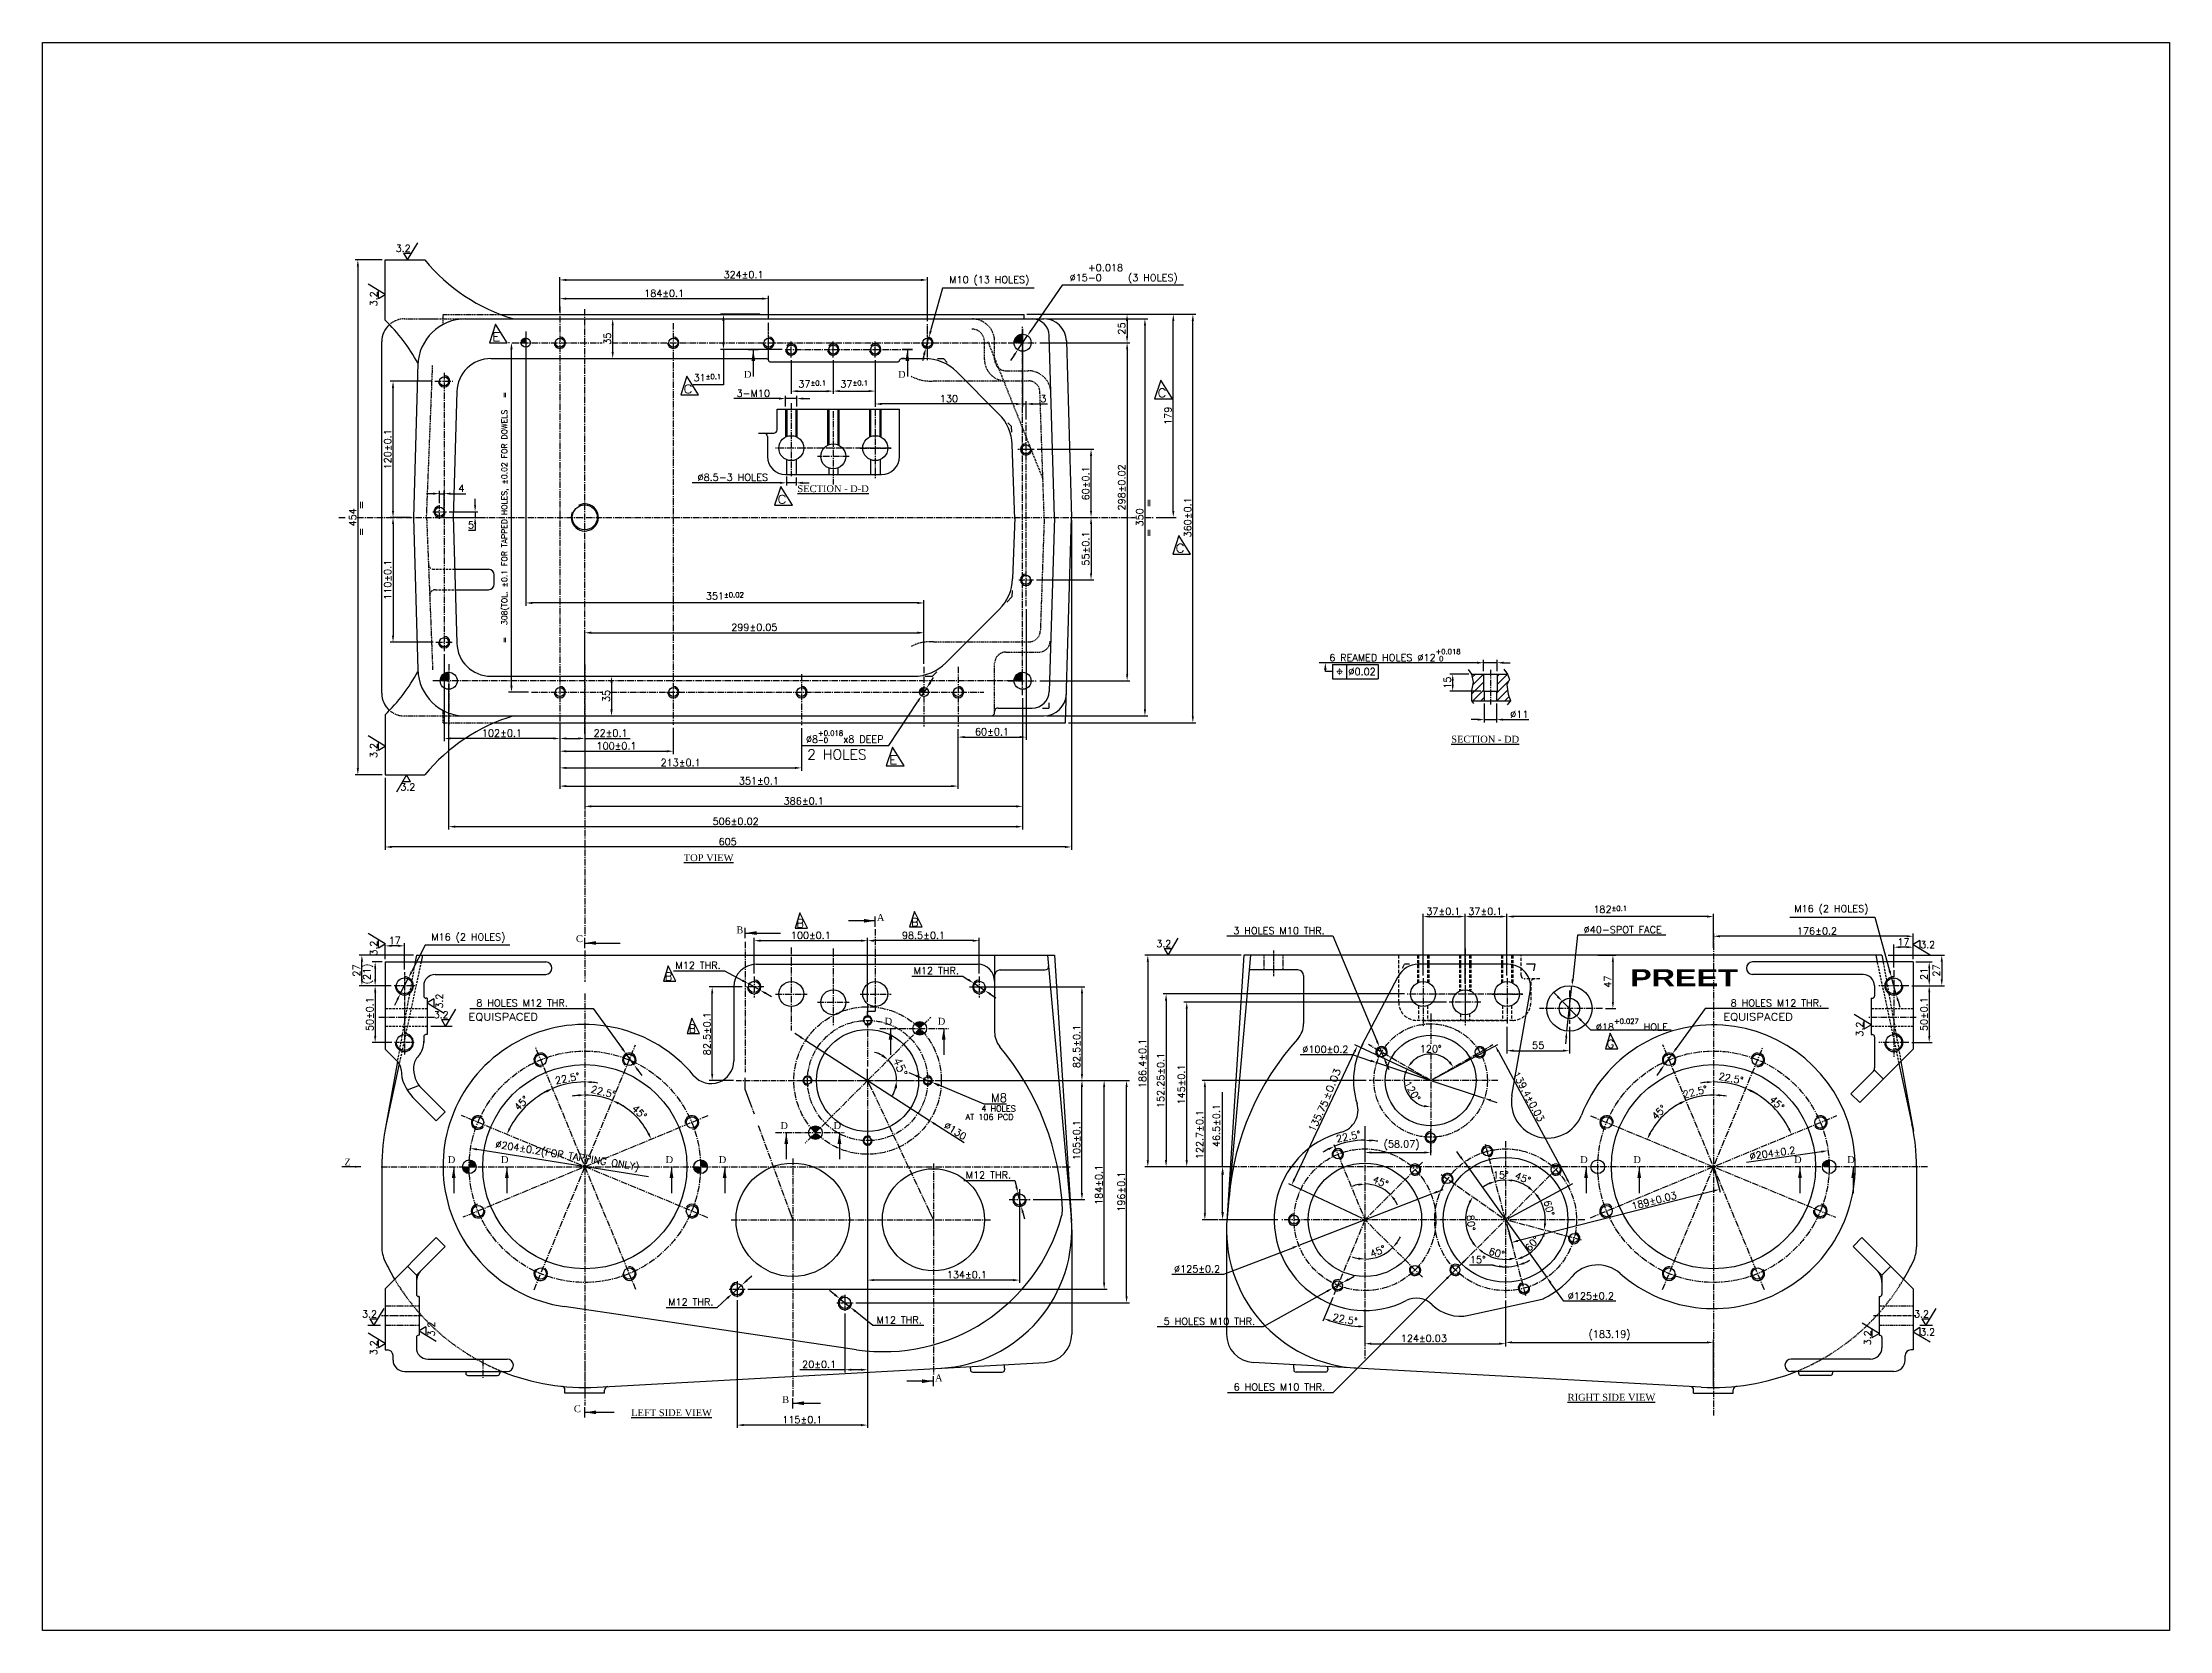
# Model space of a CAD drawing. Header units: millimetres. Extents: x -4466 to 20635, y -2270 to 9154.
# Drawn here: x 2812 to 4687, y 5121 to 6520 of the extents above; entities that cross this region are included whole.
import ezdxf
from ezdxf.enums import TextEntityAlignment as Align

# ---------------------------------------------------------------- set-up
doc = ezdxf.new("R2010")
doc.units = ezdxf.units.MM
doc.header["$LTSCALE"] = 0.3
doc.header["$PDSIZE"] = -50
for name, pattern in [('CENTER', [50.8, 31.75, -6.35, 6.35, -6.35]), ('CENTER2', [28.575, 19.05, -3.175, 3.175, -3.175]), ('HIDDEN', [9.525, 6.35, -3.175]), ('HIDDEN2', [4.7625, 3.175, -1.5875])]:
    doc.linetypes.add(name, pattern=pattern)
doc.layers.add('AM_5', color=3, linetype='Continuous', lineweight=25)
doc.layers.add('AM_8', color=1, linetype='Continuous', lineweight=25)
for name, color, linetype in [('c', 1, 'CENTER'), ('center', 1, 'CENTER2'), ('h', 4, 'HIDDEN'), ('hidden', 4, 'HIDDEN2')]:
    doc.layers.add(name, color=color, linetype=linetype)
doc.styles.add('ACISOGDT', font='amgdt.shx')
doc.styles.add('ARIAL-BLACK', font='')
doc.styles.add('ROMANTIC', font='romantic.ttf')
doc.styles.add('rs', font='romans.shx')
doc.styles.get("Standard").update_dxf_attribs({"font": 'romans.shx'})
doc.styles.get('ARIAL-BLACK').set_extended_font_data('Arial Black')
doc.dimstyles.new('ISO-25', dxfattribs={"dimscale": 2.5, "dimtxt": 2.5, "dimasz": 2.5, "dimexe": 0.7, "dimexo": 0.625, "dimtad": 1, "dimdec": 3, "dimlfac": -1, "dimzin": 9, "dimdsep": 46, "dimtxsty": 'Standard', "dimcen": 2.5, "dimclrd": 1, "dimclre": 1, "dimclrt": 7, "dimazin": 0, "dimtfac": 0.65, "dimtdec": 3, "dimtmove": 0, "dimatfit": 3, "dimfxl": 0.7, "dimtolj": 1, "dimarcsym": 0})
doc.dimstyles.new('sandeep-1', dxfattribs={"dimscale": 3, "dimtxt": 2.5, "dimasz": 2.3, "dimexe": 1, "dimexo": 1.5, "dimtad": 1, "dimdec": 1, "dimlfac": 2.5, "dimdsep": 46, "dimtxsty": 'rs', "dimcen": 0, "dimclrd": 1, "dimclre": 1, "dimclrt": 7, "dimadec": 1, "dimazin": 2, "dimtfac": 1, "dimtdec": 1, "dimtmove": 0, "dimatfit": 3, "dimfxl": 1.5, "dimarcsym": 0})
doc.dimstyles.new('sarab', dxfattribs={"dimscale": 3, "dimtxt": 2.5, "dimasz": 2.3, "dimexe": 1, "dimexo": 1, "dimtad": 1, "dimdec": 3, "dimdsep": 46, "dimtxsty": 'rs', "dimcen": 0, "dimclrd": 1, "dimclre": 1, "dimclrt": 7, "dimadec": 3, "dimazin": 2, "dimtfac": 1, "dimtdec": 3, "dimtmove": 0, "dimatfit": 3, "dimfxl": 1, "dimarcsym": 0})
doc.dimstyles.new('sarab$0', dxfattribs={"dimscale": 3, "dimtxt": 2.5, "dimasz": 2.3, "dimexe": 1, "dimexo": 1, "dimtad": 1, "dimdec": 3, "dimdsep": 46, "dimtxsty": 'rs', "dimcen": 0, "dimclrd": 1, "dimclre": 1, "dimclrt": 7, "dimadec": 3, "dimazin": 2, "dimtfac": 1, "dimtdec": 3, "dimtmove": 0, "dimatfit": 3, "dimfxl": 1, "dimarcsym": 0})
doc.dimstyles.new('sarab$3', dxfattribs={"dimscale": 3, "dimtxt": 2.5, "dimasz": 2.3, "dimexe": 1, "dimexo": 1, "dimtad": 1, "dimdec": 3, "dimdsep": 46, "dimtxsty": 'rs', "dimcen": 0, "dimclrd": 1, "dimclre": 1, "dimclrt": 7, "dimadec": 3, "dimazin": 2, "dimtfac": 1, "dimtdec": 3, "dimtmove": 0, "dimatfit": 3, "dimfxl": 1, "dimarcsym": 0})
pattern_1 = [(45, (-37.37105, 3307.34637), (-0.0707106781, 0.0707106781), [])]

msp = doc.modelspace()

# ---------------------------------------------------------------- texts
for s, height, p in [('3.2', 6.1, (3122.92394, 6335.80832)), ('2 HOLES', 9, (3485.52824, 5888.15206)), ('3.2', 6.1, (3127.02715, 5861.01723)), ('B', 7.2, (3476.23519, 5740.23913)), ('B', 7.2, (3577.21046, 5741.2178)), ('3.2', 6.1, (3793.36921, 5722.93759)), ('3.2', 6.1, (4466.82084, 5722.05245)), ('B', 7.2, (3360.17734, 5693.4472)), ('3.2', 6.1, (3156.33983, 5660.18759)), ('B', 7.2, (3381.10923, 5647.36106)), ('G', 7.2, (4190.57297, 5633.94821)), ('AT 106 PCD', 5.2, (3625.28068, 5570.54536)), ('4 HOLES', 5.2, (3639.14735, 5577.97854)), ('3.2', 6.1, (3093.23034, 5396.43759)), ('3.2', 6.1, (4461.39357, 5396.43759)), ('3.2', 6.1, (4466.82084, 5380.65257))]:
    msp.add_text(s, height=height).set_placement(p)
for p in [(3106.40593, 6287.82879), (3106.40593, 5889.62531), (3106.40593, 5715.52247), (3164.33488, 5668.82955), (4416.38562, 5644.03099), (3157.33488, 5379.71371), (4423.38562, 5371.99537), (3106.40593, 5363.20827)]:
    msp.add_text('3.2', height=6.1, rotation=90).set_placement(p)
at = {"width": 1.2}
for s, height, p in [('E', 7.5, (3207.92821, 6257.17983)), ('C', 7.5, (3376.50205, 6211.12146)), ('C', 7.5, (3794.30168, 6207.66615)), ('C', 7.5, (3459.32817, 6113.8818)), ('C', 7.5, (3810.28582, 6070.78745)), ('E', 7.5, (3557.73694, 5884.16047)), ('EQUISPACED', 6.25, (3186.96393, 5658.30232)), ('EQUISPACED', 6.25, (4293.11299, 5658.30232))]:
    msp.add_text(s, height=height, dxfattribs=at).set_placement(p)
at = {"style": 'ROMANTIC'}
for s, p in [('D', (3429.83709, 6224.74667)), ('D', (3565.68632, 6224.74667)), ('%%USECTION - D-D', (3476.9347, 6123.96076)), ('%%USECTION - DD', (4053.32422, 5903.14579)), ('%%UTOP VIEW', (3376.81413, 5798.67782)), ('B', (3423.12509, 5735.01071)), ('A', (3547.01751, 5745.94592)), ('C', (3281.72641, 5727.31026)), ('D', (3553.86996, 5654.48505)), ('D', (3600.73875, 5654.48505)), ('D', (3461.94608, 5562.56117)), ('D', (3508.81486, 5562.56117)), ('Z', (3077.57363, 5530.42606)), ('D', (3168.76704, 5532.52311)), ('D', (3215.63582, 5532.52311)), ('D', (3360.77826, 5532.52311)), ('D', (3407.64704, 5532.52311)), ('D', (4167.01764, 5532.52311)), ('D', (4213.88642, 5532.52311)), ('D', (4355.58772, 5532.52311)), ('D', (4402.4565, 5532.52311)), ('A', (3598.2675, 5340.1101)), ('B', (3463.49634, 5320.95654)), ('%%URIGHT SIDE VIEW', (4155.97229, 5323.02826)), ('C', (3279.88587, 5312.92975)), ('%%ULEFT SIDE VIEW', (3330.47805, 5309.46866))]:
    msp.add_text(s, height=6.1, dxfattribs=at).set_placement(p)
at = {"width": 1.2}
for s, height, rotation, p in [('=', 6, 90, (3095.26416, 6108.58739)), ('=', 6, 90, (3789.48026, 6110.26035)), ('=', 6, 90, (3095.26416, 6084.95335)), ('=', 6, 90, (3789.48026, 6084.08093)), ('%%P0.03', 6.125, 67.8, (3945.40526, 5587.68283))]:
    msp.add_text(s, height=height, rotation=rotation, dxfattribs=at).set_placement(p)
at = {"style": 'ARIAL-BLACK', "width": 1.236616}
msp.add_text('PREET', height=15, dxfattribs=at).set_placement((4211.02598, 5688.45474), (4306.0371, 5688.45474), align=Align.FIT)
at = {"color": 7, "char_height": 6.25, "attachment_point": 5, "style": 'rs'}
for s, insert, rotation in [('186.4±0.1', (3781.16192, 5620.32471), 90), ('189±0.03', (4232.11681, 5499.43073), 14.31179014)]:
    msp.add_mtext(s, dxfattribs=dict(at, insert=insert, rotation=rotation))
at = {"char_height": 6.25, "attachment_point": 5, "rotation": 90, "style": 'rs'}
for s, insert in [('122.7±0.1', (3831.47741, 5557.64797)), ('46.5±0.1', (3846.18635, 5565.57881))]:
    msp.add_mtext(s, dxfattribs=dict(at, insert=insert))

# ---------------------------------------------------------------- blocks, each defined once
blk = doc.blocks.new('*D341')
at = {"color": 1, "lineweight": -2, "transparency": 16777216}
for p, q in [((4284.5, 5722.3), (4284.5, 5735)), ((4454.8, 5732.5), (4290.3, 5732.5)), ((4460.5, 5712.3), (4460.5, 5735))]:
    blk.add_line(p, q, dxfattribs=at)
at = {"color": 1, "transparency": 16777216}
for points in [[(4290.3, 5733.4), (4290.3, 5731.5), (4284.5, 5732.5)], [(4454.8, 5733.4), (4454.8, 5731.5), (4460.5, 5732.5)]]:
    blk.add_solid(points, dxfattribs=at)
at = {"layer": 'Defpoints', "color": 0, "transparency": 16777216}
for p in [(4284.5, 5732.5), (4284.5, 5719.8), (4460.5, 5709.8)]:
    blk.add_point(p, dxfattribs=at)
at = {"color": 7, "transparency": 16777216, "insert": (4375.8, 5737.2), "char_height": 6.25, "attachment_point": 5, "style": 'rs'}
blk.add_mtext('176±0.2', dxfattribs=at)
blk = doc.blocks.new('*D368')
at = {"color": 1, "lineweight": -2, "transparency": 16777216}
blk.add_line((4313.7, 5533.4), (4379.8, 5542.7), dxfattribs=at)
at = {"color": 1, "transparency": 16777216}
blk.add_solid([(4379.7, 5543.6), (4380, 5541.7), (4385.5, 5543.5)], dxfattribs=at)
at = {"layer": 'Defpoints', "color": 0, "transparency": 16777216}
for p in [(4385.5, 5543.5), (4183.5, 5515.2)]:
    blk.add_point(p, dxfattribs=at)
at = {"color": 7, "transparency": 16777216, "insert": (4336.6, 5541.3), "char_height": 6.25, "attachment_point": 5, "rotation": 7.9745, "style": 'rs'}
blk.add_mtext('∅204±0.2', dxfattribs=at)
blk = doc.blocks.new('*D342')
at = {"color": 1, "lineweight": -2, "transparency": 16777216}
for p, q in [((4277.3, 5668.9), (4251.7, 5633.5)), ((4386, 5668.9), (4277.3, 5668.9)), ((4241.3, 5619.1), (4248.3, 5628.8)), ((4237.9, 5614.5), (4234.5, 5609.8))]:
    blk.add_line(p, q, dxfattribs=at)
at = {"color": 1, "transparency": 16777216}
for points in [[(4250.9, 5634.1), (4252.4, 5632.9), (4248.3, 5628.8)], [(4237.1, 5615), (4238.7, 5613.9), (4241.3, 5619.1)]]:
    blk.add_solid(points, dxfattribs=at)
at = {"layer": 'Defpoints', "color": 0, "transparency": 16777216}
for p in [(4248.3, 5628.8), (4241.3, 5619.1)]:
    blk.add_point(p, dxfattribs=at)
at = {"color": 7, "transparency": 16777216, "insert": (4340, 5673.6), "char_height": 6.25, "attachment_point": 5, "style": 'rs'}
blk.add_mtext('8 HOLES M12 THR. ', dxfattribs=at)
blk = doc.blocks.new('*D385')
at = {"color": 1, "lineweight": -2, "transparency": 16777216}
for start, end in [(114.4129, 123.8258), (90, 105), (71.1742, 80.5871)]:
    blk.add_arc((4101.3, 5482.6), 35, start, end, dxfattribs=at)
at = {"color": 1, "transparency": 16777216}
for points in [[(4086.5, 5515.4), (4087.1, 5513.6), (4092.2, 5516.4)], [(4106.9, 5516.2), (4107.1, 5518.1), (4101.3, 5517.6)]]:
    blk.add_solid(points, dxfattribs=at)
at = {"layer": 'Defpoints', "color": 0, "transparency": 16777216}
for p in [(4101.3, 5551.9), (4083.5, 5548.9), (4095.2, 5517.1), (4101.3, 5413.9), (4119.2, 5415.5)]:
    blk.add_point(p, dxfattribs=at)
at = {"color": 7, "transparency": 16777216, "insert": (4097.1, 5522), "char_height": 6.25, "attachment_point": 5, "style": 'rs'}
blk.add_mtext('15°', dxfattribs=at)
blk = doc.blocks.new('*D386')
at = {"color": 1, "lineweight": -2, "transparency": 16777216}
blk.add_arc((4101.3, 5482.6), 35, 54.4127, 80.5873, dxfattribs=at)
at = {"color": 1, "transparency": 16777216}
for points in [[(4106.9, 5516.2), (4107.1, 5518.1), (4101.3, 5517.6)], [(4122.3, 5511.8), (4121, 5510.3), (4126, 5507.3)]]:
    blk.add_solid(points, dxfattribs=at)
at = {"layer": 'Defpoints', "color": 0, "transparency": 16777216}
for p in [(4101.3, 5551.9), (4118.8, 5512.9), (4149.8, 5531.1), (4052.2, 5433.5), (4101.3, 5413.9)]:
    blk.add_point(p, dxfattribs=at)
at = {"color": 7, "transparency": 16777216, "insert": (4116.5, 5519.3), "char_height": 6.25, "attachment_point": 5, "rotation": 337.5, "style": 'rs'}
blk.add_mtext('45°', dxfattribs=at)
blk = doc.blocks.new('*D387')
at = {"color": 1, "lineweight": -2, "transparency": 16777216}
blk.add_arc((4101.3, 5482.6), 35, 354.4127, 35.5873, dxfattribs=at)
at = {"color": 1, "transparency": 16777216}
for points in [[(4129, 5502.3), (4130.5, 5503.6), (4126, 5507.3)], [(4137.1, 5479), (4135.2, 5479.3), (4135.1, 5473.5)]]:
    blk.add_solid(points, dxfattribs=at)
at = {"layer": 'Defpoints', "color": 0, "transparency": 16777216}
for p in [(4149.8, 5531.1), (4101.3, 5482.6), (4136.2, 5485.6), (4168.3, 5464.6), (4052.2, 5433.5)]:
    blk.add_point(p, dxfattribs=at)
at = {"color": 7, "transparency": 16777216, "insert": (4139.6, 5492.8), "char_height": 6.25, "attachment_point": 5, "rotation": 285, "style": 'rs'}
blk.add_mtext('60°', dxfattribs=at)
blk = doc.blocks.new('*D388')
at = {"color": 1, "lineweight": -2, "transparency": 16777216}
blk.add_arc((4101.3, 5482.6), 36.3, 294.0948, 335.9052, dxfattribs=at)
at = {"color": 1, "transparency": 16777216}
for points in [[(4133.5, 5468.1), (4135.3, 5467.4), (4136.3, 5473.2)], [(4116.4, 5448.5), (4115.8, 5450.4), (4110.7, 5447.5)]]:
    blk.add_solid(points, dxfattribs=at)
at = {"layer": 'Defpoints', "color": 0, "transparency": 16777216}
for p in [(4083.5, 5548.9), (4101.3, 5482.6), (4168.3, 5464.6), (4122.1, 5452.8), (4119.2, 5415.5)]:
    blk.add_point(p, dxfattribs=at)
at = {"color": 7, "transparency": 16777216, "insert": (4124.8, 5461.5), "char_height": 6.25, "attachment_point": 5, "rotation": 48.1478, "style": 'rs'}
blk.add_mtext('60°', dxfattribs=at)
blk = doc.blocks.new('*D389')
at = {"color": 1, "lineweight": -2, "transparency": 16777216}
blk.add_line((4089.9, 5442.6), (4069.4, 5442.6), dxfattribs=at)
for start, end in [(254.0732, 270), (254.1117, 262.0559), (270, 285), (292.9441, 300.8883)]:
    blk.add_arc((4101.3, 5482.6), 41.5, start, end, dxfattribs=at)
at = {"color": 1, "transparency": 16777216}
for points in [[(4095.6, 5442.4), (4095.5, 5440.5), (4101.3, 5441)], [(4117.8, 5443.4), (4117.1, 5445.2), (4112, 5442.5)]]:
    blk.add_solid(points, dxfattribs=at)
at = {"layer": 'Defpoints', "color": 0, "transparency": 16777216}
for p in [(4101.3, 5551.9), (4083.5, 5548.9), (4108.5, 5441.7), (4101.3, 5413.9), (4119.2, 5415.5)]:
    blk.add_point(p, dxfattribs=at)
at = {"color": 7, "transparency": 16777216, "insert": (4076.8, 5447.3), "char_height": 6.25, "attachment_point": 5, "style": 'rs'}
blk.add_mtext('15°', dxfattribs=at)
blk = doc.blocks.new('*D390')
at = {"color": 1, "lineweight": -2, "transparency": 16777216}
blk.add_arc((4101.3, 5482.6), 35, 234.4254, 275.5746, dxfattribs=at)
at = {"color": 1, "transparency": 16777216}
for points in [[(4080.3, 5453.4), (4081.5, 5454.8), (4076.5, 5457.8)], [(4104.5, 5448.7), (4104.8, 5446.8), (4110.3, 5448.8)]]:
    blk.add_solid(points, dxfattribs=at)
at = {"layer": 'Defpoints', "color": 0, "transparency": 16777216}
for p in [(4083.5, 5548.9), (4149.8, 5531.1), (4086.5, 5450.8), (4052.2, 5433.5), (4119.2, 5415.5)]:
    blk.add_point(p, dxfattribs=at)
at = {"color": 7, "transparency": 16777216, "insert": (4093.4, 5453.3), "char_height": 6.25, "attachment_point": 5, "rotation": 345, "style": 'rs'}
blk.add_mtext('60°', dxfattribs=at)
blk = doc.blocks.new('*D391')
at = {"color": 1, "lineweight": -2, "transparency": 16777216}
for p, q in [((4060.6, 5441.9), (4053.5, 5434.8)), ((4064.7, 5446), (4068.7, 5450)), ((3949.3, 5330.4), (4049.5, 5430.8)), ((3856, 5330.4), (3949.3, 5330.4))]:
    blk.add_line(p, q, dxfattribs=at)
at = {"color": 1, "transparency": 16777216}
for points in [[(4064, 5446.6), (4065.3, 5445.3), (4060.6, 5441.9)], [(4048.8, 5431.4), (4050.2, 5430.1), (4053.5, 5434.8)]]:
    blk.add_solid(points, dxfattribs=at)
at = {"layer": 'Defpoints', "color": 0, "transparency": 16777216}
for p in [(4060.6, 5441.9), (4053.5, 5434.8)]:
    blk.add_point(p, dxfattribs=at)
at = {"color": 7, "transparency": 16777216, "insert": (3901.9, 5335.1), "char_height": 6.25, "attachment_point": 5, "style": 'rs'}
blk.add_mtext('6 HOLES M10 THR.', dxfattribs=at)
blk = doc.blocks.new('*D392')
at = {"color": 1, "lineweight": -2, "transparency": 16777216}
for start, end in [(90, 112.5), (80.5937, 85.2968), (117.2032, 121.9063)]:
    blk.add_arc((3977.3, 5482.6), 70.1, start, end, dxfattribs=at)
at = {"color": 1, "transparency": 16777216}
for points in [[(3983, 5551.4), (3983.1, 5553.3), (3977.3, 5552.6)], [(3944.8, 5545.7), (3945.6, 5544), (3950.5, 5547.3)]]:
    blk.add_solid(points, dxfattribs=at)
at = {"layer": 'Defpoints', "color": 0, "transparency": 16777216}
for p in [(3968.1, 5552), (3977.3, 5565.1), (3949.8, 5548.8), (3977.3, 5482.6), (3977.3, 5359.3)]:
    blk.add_point(p, dxfattribs=at)
at = {"color": 7, "transparency": 16777216, "insert": (3962.7, 5555.9), "char_height": 6.25, "attachment_point": 5, "rotation": 11.25, "style": 'rs'}
blk.add_mtext('22.5°', dxfattribs=at)
blk = doc.blocks.new('*D393')
at = {"color": 1, "lineweight": -2, "transparency": 16777216}
for start, end in [(100.4764, 110.9529), (45, 90), (24.0471, 34.5236)]:
    blk.add_arc((3977.3, 5482.6), 31.5, start, end, dxfattribs=at)
at = {"color": 1, "transparency": 16777216}
for points in [[(3971.5, 5514.5), (3971.6, 5512.6), (3977.3, 5514)], [(4002.5, 5499.8), (4004, 5501), (3999.5, 5504.8)]]:
    blk.add_solid(points, dxfattribs=at)
at = {"layer": 'Defpoints', "color": 0, "transparency": 16777216}
for p in [(3977.3, 5565.1), (4028, 5533.3), (3993, 5509.8), (3977.3, 5482.6), (3977.3, 5359.3)]:
    blk.add_point(p, dxfattribs=at)
at = {"color": 7, "transparency": 16777216, "insert": (3991.1, 5516), "char_height": 6.25, "attachment_point": 5, "rotation": 337.5, "style": 'rs'}
blk.add_mtext('45°', dxfattribs=at)
blk = doc.blocks.new('*D394')
at = {"color": 1, "lineweight": -2, "transparency": 16777216}
blk.add_line((3948.9, 5414), (3940.3, 5393.2), dxfattribs=at)
blk.add_arc((3977.3, 5482.6), 94.2, 250.9979, 266.5021, dxfattribs=at)
at = {"color": 1, "transparency": 16777216}
for points in [[(3946.3, 5392.6), (3946.9, 5394.4), (3941.2, 5395.5)], [(3971.6, 5389.5), (3971.5, 5387.6), (3977.3, 5388.4)]]:
    blk.add_solid(points, dxfattribs=at)
at = {"layer": 'Defpoints', "color": 0, "transparency": 16777216}
for p in [(3977.3, 5565.1), (3977.3, 5482.6), (3949.8, 5416.3), (3952.9, 5391.6), (3977.3, 5359.3)]:
    blk.add_point(p, dxfattribs=at)
at = {"color": 7, "transparency": 16777216, "insert": (3959.8, 5394.8), "char_height": 6.25, "attachment_point": 5, "rotation": 348.75, "style": 'rs'}
blk.add_mtext('22.5°', dxfattribs=at)
blk = doc.blocks.new('*D399')
at = {"color": 1, "lineweight": -2, "transparency": 16777216}
for start, end in [(270, 315), (324.5114, 334.0227), (250.9773, 260.4886)]:
    blk.add_arc((3977.3, 5482.6), 34.7, start, end, dxfattribs=at)
at = {"color": 1, "transparency": 16777216}
for points in [[(4006.2, 5461.8), (4004.8, 5463), (4001.8, 5458)], [(3971.6, 5449.3), (3971.5, 5447.4), (3977.3, 5447.9)]]:
    blk.add_solid(points, dxfattribs=at)
at = {"layer": 'Defpoints', "color": 0, "transparency": 16777216}
for p in [(3977.3, 5565.1), (3977.3, 5482.6), (3986.2, 5449.1), (4028, 5431.9), (3977.3, 5359.3)]:
    blk.add_point(p, dxfattribs=at)
at = {"color": 7, "transparency": 16777216, "insert": (3988.7, 5454.8), "char_height": 6.25, "attachment_point": 5, "rotation": 22.5, "style": 'rs'}
blk.add_mtext('45°', dxfattribs=at)
blk = doc.blocks.new('*D400')
at = {"color": 1, "lineweight": -2, "transparency": 16777216}
blk.add_arc((4035.2, 5605.3), 23.3, 44.2052, 135.7948, dxfattribs=at)
at = {"color": 1, "transparency": 16777216}
for points in [[(4019.3, 5620.9), (4017.8, 5622.1), (4015.1, 5616.9)], [(4052.7, 5622.1), (4051.1, 5620.9), (4055.4, 5616.9)]]:
    blk.add_solid(points, dxfattribs=at)
at = {"layer": 'Defpoints', "color": 0, "transparency": 16777216}
for p in [(3980.3, 5637), (4043.2, 5627.2), (4090.1, 5637), (4035.2, 5605.3), (4035.2, 5605.3)]:
    blk.add_point(p, dxfattribs=at)
at = {"color": 7, "transparency": 16777216, "insert": (4035.2, 5633.2), "char_height": 6.25, "attachment_point": 5, "style": 'rs'}
blk.add_mtext('120°', dxfattribs=at)
blk = doc.blocks.new('*D401')
at = {"color": 1, "lineweight": -2, "transparency": 16777216}
for p, q in [((3855.5, 5732.7), (3949.1, 5732.7)), ((3949.1, 5732.7), (3987.8, 5640.2)), ((3993.8, 5625.7), (3990, 5634.9)), ((3996.1, 5620.4), (3998.3, 5615.1))]:
    blk.add_line(p, q, dxfattribs=at)
at = {"color": 1, "transparency": 16777216}
for points in [[(3988.7, 5640.6), (3986.9, 5639.9), (3990, 5634.9)], [(3997, 5620.8), (3995.2, 5620), (3993.8, 5625.7)]]:
    blk.add_solid(points, dxfattribs=at)
at = {"layer": 'Defpoints', "color": 0, "transparency": 16777216}
for p in [(3990, 5634.9), (3993.8, 5625.7)]:
    blk.add_point(p, dxfattribs=at)
at = {"color": 7, "transparency": 16777216, "insert": (3901.5, 5737.4), "char_height": 6.25, "attachment_point": 5, "style": 'rs'}
blk.add_mtext('3 HOLES M10 THR.', dxfattribs=at)
blk = doc.blocks.new('*D402')
at = {"color": 1, "lineweight": -2, "transparency": 16777216}
for p, q in [((4061.6, 5538.1), (4058.2, 5542.7)), ((4064.9, 5533.4), (4137.6, 5431.7)), ((4152.6, 5410.7), (4141, 5427)), ((4198.5, 5410.7), (4152.6, 5410.7))]:
    blk.add_line(p, q, dxfattribs=at)
at = {"color": 1, "transparency": 16777216}
for points in [[(4062.3, 5538.6), (4060.8, 5537.5), (4064.9, 5533.4)], [(4141.8, 5427.6), (4140.2, 5426.5), (4137.6, 5431.7)]]:
    blk.add_solid(points, dxfattribs=at)
at = {"layer": 'Defpoints', "color": 0, "transparency": 16777216}
for p in [(4064.9, 5533.4), (4137.6, 5431.7)]:
    blk.add_point(p, dxfattribs=at)
at = {"color": 7, "transparency": 16777216, "insert": (4176.4, 5415.4), "char_height": 6.25, "attachment_point": 5, "style": 'rs'}
blk.add_mtext('∅125±0.2', dxfattribs=at)
blk = doc.blocks.new('*D403')
at = {"color": 1, "lineweight": -2, "transparency": 16777216}
for p, q in [((4035.6, 5505.1), (3919, 5460)), ((4040.9, 5507.2), (4046.3, 5509.3)), ((3853, 5434.5), (3913.6, 5457.9)), ((3807.1, 5434.5), (3853, 5434.5))]:
    blk.add_line(p, q, dxfattribs=at)
at = {"color": 1, "transparency": 16777216}
for points in [[(4040.6, 5508.1), (4041.3, 5506.3), (4035.6, 5505.1)], [(3913.3, 5458.8), (3914, 5457), (3919, 5460)]]:
    blk.add_solid(points, dxfattribs=at)
at = {"layer": 'Defpoints', "color": 0, "transparency": 16777216}
for p in [(4035.6, 5505.1), (3919, 5460)]:
    blk.add_point(p, dxfattribs=at)
at = {"color": 7, "transparency": 16777216, "insert": (3829.3, 5439.2), "char_height": 6.25, "attachment_point": 5, "style": 'rs'}
blk.add_mtext('∅125±0.2', dxfattribs=at)
blk = doc.blocks.new('*D404')
at = {"color": 1, "lineweight": -2, "transparency": 16777216}
for p, q in [((3920.2, 5628.1), (3966.1, 5628.1)), ((3966.1, 5628.1), (3982.3, 5622.8)), ((4082.7, 5589.6), (3987.7, 5621)), ((4088.2, 5587.8), (4093.6, 5586))]:
    blk.add_line(p, q, dxfattribs=at)
at = {"color": 1, "transparency": 16777216}
for points in [[(3982.6, 5623.7), (3982, 5621.8), (3987.7, 5621)], [(4088.5, 5588.8), (4087.9, 5586.9), (4082.7, 5589.6)]]:
    blk.add_solid(points, dxfattribs=at)
at = {"layer": 'Defpoints', "color": 0, "transparency": 16777216}
for p in [(3987.7, 5621), (4082.7, 5589.6)]:
    blk.add_point(p, dxfattribs=at)
at = {"color": 7, "transparency": 16777216, "insert": (3942.4, 5632.8), "char_height": 6.25, "attachment_point": 5, "style": 'rs'}
blk.add_mtext('∅100±0.2', dxfattribs=at)
blk = doc.blocks.new('*D405')
at = {"color": 1, "lineweight": -2, "transparency": 16777216}
blk.add_arc((4035.2, 5605.3), 23.3, 164.2023, 255.7977, dxfattribs=at)
at = {"color": 1, "transparency": 16777216}
for points in [[(4012, 5612), (4013.7, 5611.3), (4015.1, 5616.9)], [(4029.6, 5583.7), (4029.4, 5581.8), (4035.2, 5582)]]:
    blk.add_solid(points, dxfattribs=at)
at = {"layer": 'Defpoints', "color": 0, "transparency": 16777216}
for p in [(3980.3, 5637), (4035.2, 5629.6), (4012.3, 5601.3), (4035.2, 5605.3), (4035.2, 5541.9)]:
    blk.add_point(p, dxfattribs=at)
at = {"color": 7, "transparency": 16777216, "insert": (4019.1, 5596), "char_height": 6.25, "attachment_point": 5, "rotation": 300, "style": 'rs'}
blk.add_mtext('120°', dxfattribs=at)
blk = doc.blocks.new('*D371')
at = {"color": 1, "lineweight": -2, "transparency": 16777216}
for p, q in [((3977.3, 5562.6), (3977.3, 5539.4)), ((4035.2, 5562.8), (4035.2, 5539.4)), ((3983, 5541.9), (4029.5, 5541.9))]:
    blk.add_line(p, q, dxfattribs=at)
at = {"color": 1, "transparency": 16777216}
for points in [[(3983, 5542.8), (3983, 5540.9), (3977.3, 5541.9)], [(4029.5, 5542.8), (4029.5, 5540.9), (4035.2, 5541.9)]]:
    blk.add_solid(points, dxfattribs=at)
at = {"layer": 'Defpoints', "color": 0, "transparency": 16777216}
for p in [(3977.3, 5565.1), (4035.2, 5565.3), (4035.2, 5541.9)]:
    blk.add_point(p, dxfattribs=at)
at = {"color": 7, "transparency": 16777216, "insert": (4009.6, 5548.2), "char_height": 6.25, "attachment_point": 5, "style": 'rs'}
blk.add_mtext('(58.07)', dxfattribs=at)
blk = doc.blocks.new('*D343')
at = {"color": 1, "lineweight": -2, "transparency": 16777216}
for p, q in [((3977.3, 5400.1), (3977.3, 5370.8)), ((4101.3, 5411.4), (4101.3, 5370.8)), ((3983, 5373.3), (4095.5, 5373.3))]:
    blk.add_line(p, q, dxfattribs=at)
at = {"color": 1, "transparency": 16777216}
for points in [[(3983, 5374.3), (3983, 5372.4), (3977.3, 5373.3)], [(4095.5, 5374.3), (4095.5, 5372.4), (4101.3, 5373.3)]]:
    blk.add_solid(points, dxfattribs=at)
at = {"layer": 'Defpoints', "color": 0, "transparency": 16777216}
for p in [(3977.3, 5402.6), (4101.3, 5413.9), (4101.3, 5373.3)]:
    blk.add_point(p, dxfattribs=at)
at = {"color": 7, "transparency": 16777216, "insert": (4029.2, 5378), "char_height": 6.25, "attachment_point": 5, "style": 'rs'}
blk.add_mtext('124±0.03', dxfattribs=at)
blk = doc.blocks.new('*D372')
at = {"color": 1, "lineweight": -2, "transparency": 16777216}
for p, q in [((4028.5, 5698), (4028.5, 5752.3)), ((4034.3, 5749.8), (4059.8, 5749.8)), ((4065.5, 5718.3), (4065.5, 5752.3))]:
    blk.add_line(p, q, dxfattribs=at)
at = {"color": 1, "transparency": 16777216}
for points in [[(4034.3, 5750.8), (4034.3, 5748.9), (4028.5, 5749.8)], [(4059.8, 5750.8), (4059.8, 5748.9), (4065.5, 5749.8)]]:
    blk.add_solid(points, dxfattribs=at)
at = {"layer": 'Defpoints', "color": 0, "transparency": 16777216}
for p in [(4065.5, 5749.8), (4065.5, 5715.8), (4028.5, 5695.5)]:
    blk.add_point(p, dxfattribs=at)
at = {"color": 7, "transparency": 16777216, "insert": (4046.4, 5754.5), "char_height": 6.25, "attachment_point": 5, "style": 'rs'}
blk.add_mtext('37±0.1', dxfattribs=at)
blk = doc.blocks.new('*D373')
at = {"color": 1, "lineweight": -2, "transparency": 16777216}
for p, q in [((4065.5, 5690.8), (4065.5, 5752.3)), ((4071.3, 5749.8), (4096.8, 5749.8)), ((4102.5, 5698), (4102.5, 5752.3))]:
    blk.add_line(p, q, dxfattribs=at)
at = {"color": 1, "transparency": 16777216}
for points in [[(4071.3, 5750.8), (4071.3, 5748.9), (4065.5, 5749.8)], [(4096.8, 5750.8), (4096.8, 5748.9), (4102.5, 5749.8)]]:
    blk.add_solid(points, dxfattribs=at)
at = {"layer": 'Defpoints', "color": 0, "transparency": 16777216}
for p in [(4102.5, 5749.8), (4065.5, 5688.3), (4102.5, 5695.5)]:
    blk.add_point(p, dxfattribs=at)
at = {"color": 7, "transparency": 16777216, "insert": (4083.4, 5754.5), "char_height": 6.25, "attachment_point": 5, "style": 'rs'}
blk.add_mtext('37±0.1', dxfattribs=at)
blk = doc.blocks.new('*D374')
at = {"color": 1, "lineweight": -2, "transparency": 16777216}
for p, q in [((4443.5, 5705), (4443.5, 5725.3)), ((4454.8, 5722.8), (4449.3, 5722.8)), ((4460.5, 5712.3), (4460.5, 5725.3))]:
    blk.add_line(p, q, dxfattribs=at)
at = {"color": 1, "transparency": 16777216}
for points in [[(4449.3, 5723.8), (4449.3, 5721.9), (4443.5, 5722.8)], [(4454.8, 5723.8), (4454.8, 5721.9), (4460.5, 5722.8)]]:
    blk.add_solid(points, dxfattribs=at)
at = {"layer": 'Defpoints', "color": 0, "transparency": 16777216}
for p in [(4443.5, 5722.8), (4443.5, 5702.5), (4460.5, 5709.8)]:
    blk.add_point(p, dxfattribs=at)
at = {"color": 7, "transparency": 16777216, "insert": (4452, 5727.5), "char_height": 6.25, "attachment_point": 5, "style": 'rs'}
blk.add_mtext('17', dxfattribs=at)
blk = doc.blocks.new('*D375')
at = {"color": 1, "lineweight": -2, "transparency": 16777216}
for p, q in [((4463, 5709.8), (4477.2, 5709.8)), ((4474.7, 5704.1), (4474.7, 5694.6)), ((4459.3, 5688.8), (4477.2, 5688.8))]:
    blk.add_line(p, q, dxfattribs=at)
at = {"color": 1, "transparency": 16777216}
for points in [[(4473.8, 5704.1), (4475.7, 5704.1), (4474.7, 5709.8)], [(4473.8, 5694.6), (4475.7, 5694.6), (4474.7, 5688.8)]]:
    blk.add_solid(points, dxfattribs=at)
at = {"layer": 'Defpoints', "color": 0, "transparency": 16777216}
for p in [(4460.5, 5709.8), (4456.8, 5688.8), (4474.7, 5688.8)]:
    blk.add_point(p, dxfattribs=at)
at = {"color": 7, "transparency": 16777216, "insert": (4470.1, 5699.3), "char_height": 6.25, "attachment_point": 5, "rotation": 90, "style": 'rs'}
blk.add_mtext('21', dxfattribs=at)
blk = doc.blocks.new('*D376')
at = {"color": 1, "lineweight": -2, "transparency": 16777216}
for p, q in [((4463, 5688.8), (4477.2, 5688.8)), ((4474.7, 5683.1), (4474.7, 5644.6)), ((4459.3, 5638.8), (4477.2, 5638.8))]:
    blk.add_line(p, q, dxfattribs=at)
at = {"color": 1, "transparency": 16777216}
for points in [[(4473.8, 5683.1), (4475.7, 5683.1), (4474.7, 5688.8)], [(4473.8, 5644.6), (4475.7, 5644.6), (4474.7, 5638.8)]]:
    blk.add_solid(points, dxfattribs=at)
at = {"layer": 'Defpoints', "color": 0, "transparency": 16777216}
for p in [(4460.5, 5688.8), (4456.8, 5638.8), (4474.7, 5638.8)]:
    blk.add_point(p, dxfattribs=at)
at = {"color": 7, "transparency": 16777216, "insert": (4470.1, 5663.8), "char_height": 6.25, "attachment_point": 5, "rotation": 90, "style": 'rs'}
blk.add_mtext('50±0.1', dxfattribs=at)
blk = doc.blocks.new('*D377')
at = {"color": 1, "lineweight": -2, "transparency": 16777216}
for p, q in [((4049.1, 5674.3), (3817.7, 5674.3)), ((3820.2, 5535.1), (3820.2, 5668.6)), ((3862.1, 5529.3), (3817.7, 5529.3))]:
    blk.add_line(p, q, dxfattribs=at)
at = {"color": 1, "transparency": 16777216}
for points in [[(3819.2, 5668.6), (3821.1, 5668.6), (3820.2, 5674.3)], [(3819.2, 5535.1), (3821.1, 5535.1), (3820.2, 5529.3)]]:
    blk.add_solid(points, dxfattribs=at)
at = {"layer": 'Defpoints', "color": 0, "transparency": 16777216}
for p in [(3820.2, 5674.3), (4051.6, 5674.3), (3864.6, 5529.3)]:
    blk.add_point(p, dxfattribs=at)
at = {"color": 7, "transparency": 16777216, "insert": (3815.5, 5601.8), "char_height": 6.25, "attachment_point": 5, "rotation": 90, "style": 'rs'}
blk.add_mtext('145±0.1', dxfattribs=at)
blk = doc.blocks.new('*D378')
at = {"color": 1, "lineweight": -2, "transparency": 16777216}
for p, q in [((4012.1, 5681.6), (3799.5, 5681.6)), ((3802, 5675.8), (3802, 5535.1)), ((3862.1, 5529.3), (3799.5, 5529.3))]:
    blk.add_line(p, q, dxfattribs=at)
at = {"color": 1, "transparency": 16777216}
for points in [[(3801, 5675.8), (3802.9, 5675.8), (3802, 5681.6)], [(3801, 5535.1), (3802.9, 5535.1), (3802, 5529.3)]]:
    blk.add_solid(points, dxfattribs=at)
at = {"layer": 'Defpoints', "color": 0, "transparency": 16777216}
for p in [(4014.6, 5681.6), (3802, 5529.3), (3864.6, 5529.3)]:
    blk.add_point(p, dxfattribs=at)
at = {"color": 7, "transparency": 16777216, "insert": (3797.3, 5605.4), "char_height": 6.25, "attachment_point": 5, "rotation": 90, "style": 'rs'}
blk.add_mtext('152.25±0.1', dxfattribs=at)
blk = doc.blocks.new('*D452')
at = {"color": 1, "lineweight": -2, "transparency": 16777216}
blk.add_line((3345.8, 5520.3), (3194.5, 5544.5), dxfattribs=at)
at = {"color": 1, "transparency": 16777216}
blk.add_solid([(3194.6, 5545.5), (3194.3, 5543.6), (3188.8, 5545.4)], dxfattribs=at)
at = {"layer": 'Defpoints', "color": 0, "transparency": 16777216}
for p in [(3188.8, 5545.4), (3390.3, 5513.2)]:
    blk.add_point(p, dxfattribs=at)
at = {"color": 7, "transparency": 16777216, "insert": (3274, 5538.2), "char_height": 6.25, "attachment_point": 5, "rotation": 350.9097, "style": 'rs'}
blk.add_mtext('∅204±0.2(FOR TAPPING ONLY)', dxfattribs=at)
blk = doc.blocks.new('*D406')
at = {"color": 1, "lineweight": -2, "transparency": 16777216}
for p, q in [((3538.8, 5674.8), (3538.8, 5731.1)), ((3631.6, 5728.6), (3544.6, 5728.6)), ((3637.3, 5699.6), (3637.3, 5731.1))]:
    blk.add_line(p, q, dxfattribs=at)
at = {"color": 1, "transparency": 16777216}
for points in [[(3544.6, 5729.5), (3544.6, 5727.6), (3538.8, 5728.6)], [(3631.6, 5729.5), (3631.6, 5727.6), (3637.3, 5728.6)]]:
    blk.add_solid(points, dxfattribs=at)
at = {"layer": 'Defpoints', "color": 0, "transparency": 16777216}
for p in [(3538.8, 5728.6), (3637.3, 5697.1), (3538.8, 5672.3)]:
    blk.add_point(p, dxfattribs=at)
at = {"color": 7, "transparency": 16777216, "insert": (3588.1, 5733.2), "char_height": 6.25, "attachment_point": 5, "style": 'rs'}
blk.add_mtext('98.5±0.1', dxfattribs=at)
blk = doc.blocks.new('*D407')
at = {"color": 1, "lineweight": -2, "transparency": 16777216}
for p, q in [((3634.3, 5687.8), (3730.3, 5687.8)), ((3727.8, 5682.1), (3727.8, 5611.1)), ((3611, 5605.3), (3730.3, 5605.3))]:
    blk.add_line(p, q, dxfattribs=at)
at = {"color": 1, "transparency": 16777216}
for points in [[(3726.8, 5682.1), (3728.8, 5682.1), (3727.8, 5687.8)], [(3726.8, 5611.1), (3728.8, 5611.1), (3727.8, 5605.3)]]:
    blk.add_solid(points, dxfattribs=at)
at = {"layer": 'Defpoints', "color": 0, "transparency": 16777216}
for p in [(3631.8, 5687.8), (3608.5, 5605.3), (3727.8, 5605.3)]:
    blk.add_point(p, dxfattribs=at)
at = {"color": 7, "transparency": 16777216, "insert": (3723.1, 5635.3), "char_height": 6.25, "attachment_point": 5, "rotation": 90, "style": 'rs'}
blk.add_mtext('82.5±0.1', dxfattribs=at)
blk = doc.blocks.new('*D408')
at = {"color": 1, "lineweight": -2, "transparency": 16777216}
for p, q in [((3113.5, 5712.3), (3113.5, 5726.5)), ((3124.8, 5724), (3119.3, 5724)), ((3130.5, 5703.2), (3130.5, 5726.5))]:
    blk.add_line(p, q, dxfattribs=at)
at = {"color": 1, "transparency": 16777216}
for points in [[(3119.3, 5725), (3119.3, 5723.1), (3113.5, 5724)], [(3124.8, 5725), (3124.8, 5723.1), (3130.5, 5724)]]:
    blk.add_solid(points, dxfattribs=at)
at = {"layer": 'Defpoints', "color": 0, "transparency": 16777216}
for p in [(3113.5, 5724), (3113.5, 5709.8), (3130.5, 5700.7)]:
    blk.add_point(p, dxfattribs=at)
at = {"color": 7, "transparency": 16777216, "insert": (3122, 5728.7), "char_height": 6.25, "attachment_point": 5, "style": 'rs'}
blk.add_mtext('17', dxfattribs=at)
blk = doc.blocks.new('*D409')
at = {"color": 1, "lineweight": -2, "transparency": 16777216}
for p, q in [((3111, 5709.8), (3102.2, 5709.8)), ((3104.7, 5704.1), (3104.7, 5694.6)), ((3118.9, 5688.8), (3102.2, 5688.8))]:
    blk.add_line(p, q, dxfattribs=at)
at = {"color": 1, "transparency": 16777216}
for points in [[(3103.8, 5704.1), (3105.7, 5704.1), (3104.7, 5709.8)], [(3103.8, 5694.6), (3105.7, 5694.6), (3104.7, 5688.8)]]:
    blk.add_solid(points, dxfattribs=at)
at = {"layer": 'Defpoints', "color": 0, "transparency": 16777216}
for p in [(3113.5, 5709.8), (3104.7, 5688.8), (3121.4, 5688.8)]:
    blk.add_point(p, dxfattribs=at)
at = {"color": 7, "transparency": 16777216, "insert": (3098.4, 5699.3), "char_height": 6.25, "attachment_point": 5, "rotation": 90, "style": 'rs'}
blk.add_mtext('(21)', dxfattribs=at)
blk = doc.blocks.new('*D410')
at = {"color": 1, "lineweight": -2, "transparency": 16777216}
for p, q in [((3111, 5688.8), (3102.2, 5688.8)), ((3104.7, 5683.1), (3104.7, 5644.6)), ((3119.3, 5638.8), (3102.2, 5638.8))]:
    blk.add_line(p, q, dxfattribs=at)
at = {"color": 1, "transparency": 16777216}
for points in [[(3103.8, 5683.1), (3105.7, 5683.1), (3104.7, 5688.8)], [(3103.8, 5644.6), (3105.7, 5644.6), (3104.7, 5638.8)]]:
    blk.add_solid(points, dxfattribs=at)
at = {"layer": 'Defpoints', "color": 0, "transparency": 16777216}
for p in [(3113.5, 5688.8), (3104.7, 5638.8), (3121.8, 5638.8)]:
    blk.add_point(p, dxfattribs=at)
at = {"color": 7, "transparency": 16777216, "insert": (3100, 5663.8), "char_height": 6.25, "attachment_point": 5, "rotation": 90, "style": 'rs'}
blk.add_mtext('50±0.1', dxfattribs=at)
blk = doc.blocks.new('*D411')
at = {"color": 1, "lineweight": -2, "transparency": 16777216}
for p, q in [((3148.7, 5724.5), (3136.8, 5701.1)), ((3223.5, 5724.5), (3148.7, 5724.5)), ((3126.9, 5681.7), (3134.2, 5695.9)), ((3124.3, 5676.6), (3121.7, 5671.4))]:
    blk.add_line(p, q, dxfattribs=at)
at = {"color": 1, "transparency": 16777216}
for points in [[(3135.9, 5701.5), (3137.6, 5700.6), (3134.2, 5695.9)], [(3123.4, 5677), (3125.1, 5676.1), (3126.9, 5681.7)]]:
    blk.add_solid(points, dxfattribs=at)
at = {"layer": 'Defpoints', "color": 0, "transparency": 16777216}
for p in [(3126.9, 5681.7), (3134.2, 5695.9)]:
    blk.add_point(p, dxfattribs=at)
at = {"color": 7, "transparency": 16777216, "insert": (3186.9, 5730.8), "char_height": 6.25, "attachment_point": 5, "style": 'rs'}
blk.add_mtext('M16 (2 HOLES)', dxfattribs=at)
blk = doc.blocks.new('*D412')
at = {"color": 1, "lineweight": -2, "transparency": 16777216}
for p, q in [((4351.9, 5749.4), (4426.7, 5749.4)), ((4426.7, 5749.4), (4439.8, 5702.1)), ((4445.7, 5681.1), (4441.4, 5696.5)), ((4447.2, 5675.6), (4448.7, 5670))]:
    blk.add_line(p, q, dxfattribs=at)
at = {"color": 1, "transparency": 16777216}
for points in [[(4440.8, 5702.3), (4438.9, 5701.8), (4441.4, 5696.5)], [(4448.1, 5675.8), (4446.3, 5675.3), (4445.7, 5681.1)]]:
    blk.add_solid(points, dxfattribs=at)
at = {"layer": 'Defpoints', "color": 0, "transparency": 16777216}
for p in [(4441.4, 5696.5), (4445.7, 5681.1)]:
    blk.add_point(p, dxfattribs=at)
at = {"color": 7, "transparency": 16777216, "insert": (4388.5, 5755.7), "char_height": 6.25, "attachment_point": 5, "style": 'rs'}
blk.add_mtext('M16 (2 HOLES)', dxfattribs=at)
blk = doc.blocks.new('*D349')
at = {"color": 1, "lineweight": -2, "transparency": 16777216}
for p, q in [((4037.4, 5606.5), (4094.4, 5637.1)), ((4094.9, 5630.9), (4155.5, 5518.3)), ((4103.5, 5483.7), (4160.4, 5514.4))]:
    blk.add_line(p, q, dxfattribs=at)
at = {"color": 1, "transparency": 16777216}
for points in [[(4095.7, 5631.3), (4094.1, 5630.4), (4092.2, 5636)], [(4156.3, 5518.7), (4154.7, 5517.8), (4158.2, 5513.2)]]:
    blk.add_solid(points, dxfattribs=at)
at = {"layer": 'Defpoints', "color": 0, "transparency": 16777216}
for p in [(4035.2, 5605.3), (4158.2, 5513.2), (4101.3, 5482.6)]:
    blk.add_point(p, dxfattribs=at)
at = {"color": 7, "transparency": 16777216, "insert": (4121.6, 5591.2), "char_height": 6.25, "attachment_point": 5, "rotation": 298.2841, "style": 'rs'}
blk.add_mtext('139.4±0.03', dxfattribs=at)
blk = doc.blocks.new('*D426')
at = {"color": 1, "lineweight": -2, "transparency": 16777216}
for p, q in [((3718.5, 6099.2), (3718.5, 5808.7)), ((3113.5, 5872.2), (3113.5, 5808.7)), ((3712.8, 5811.2), (3119.3, 5811.2))]:
    blk.add_line(p, q, dxfattribs=at)
at = {"color": 1, "transparency": 16777216}
for points in [[(3119.3, 5812.1), (3119.3, 5810.2), (3113.5, 5811.2)], [(3712.8, 5812.1), (3712.8, 5810.2), (3718.5, 5811.2)]]:
    blk.add_solid(points, dxfattribs=at)
at = {"layer": 'Defpoints', "color": 0, "transparency": 16777216}
for p in [(3718.5, 6101.7), (3113.5, 5874.7), (3113.5, 5811.2)]:
    blk.add_point(p, dxfattribs=at)
at = {"color": 7, "transparency": 16777216, "insert": (3415.5, 5815.9), "char_height": 6.25, "attachment_point": 5, "style": 'rs'}
blk.add_mtext('605', dxfattribs=at)
blk = doc.blocks.new('*D427')
at = {"color": 1, "lineweight": -2, "transparency": 16777216}
for p, q in [((3292, 5961.7), (3315.6, 5961.7)), ((3313.1, 5955.9), (3313.1, 5932.4)), ((3292, 5926.7), (3315.6, 5926.7))]:
    blk.add_line(p, q, dxfattribs=at)
at = {"color": 1, "transparency": 16777216}
for points in [[(3312.1, 5955.9), (3314.1, 5955.9), (3313.1, 5961.7)], [(3312.1, 5932.4), (3314.1, 5932.4), (3313.1, 5926.7)]]:
    blk.add_solid(points, dxfattribs=at)
at = {"layer": 'Defpoints', "color": 0, "transparency": 16777216}
for p in [(3289.5, 5961.7), (3289.5, 5926.7), (3313.1, 5926.7)]:
    blk.add_point(p, dxfattribs=at)
at = {"color": 7, "transparency": 16777216, "insert": (3308.4, 5944.2), "char_height": 6.25, "attachment_point": 5, "rotation": 90, "style": 'rs'}
blk.add_mtext('35', dxfattribs=at)
blk = doc.blocks.new('*D351')
at = {"color": 1, "lineweight": -2, "transparency": 16777216}
blk.add_line((3314.1, 6270.9), (3314.1, 6247.4), dxfattribs=at)
at = {"color": 1, "transparency": 16777216}
for points in [[(3313.2, 6270.9), (3315.1, 6270.9), (3314.1, 6276.7)], [(3313.2, 6247.4), (3315.1, 6247.4), (3314.1, 6241.7)]]:
    blk.add_solid(points, dxfattribs=at)
at = {"layer": 'Defpoints', "color": 0, "transparency": 16777216}
for p in [(3314.1, 6276.7), (3314.1, 6241.7), (3314.1, 6241.7)]:
    blk.add_point(p, dxfattribs=at)
at = {"color": 7, "transparency": 16777216, "insert": (3309.4, 6259.2), "char_height": 6.25, "attachment_point": 5, "rotation": 90, "style": 'rs'}
blk.add_mtext('35', dxfattribs=at)
blk = doc.blocks.new('*D344')
at = {"color": 1, "lineweight": -2, "transparency": 16777216}
for p, q in [((3267.5, 5916.6), (3267.5, 5904.3)), ((3273.3, 5906.8), (3283.8, 5906.8)), ((3289.5, 5918.2), (3289.5, 5904.3)), ((3289.5, 5906.8), (3329.4, 5906.8))]:
    blk.add_line(p, q, dxfattribs=at)
at = {"color": 1, "transparency": 16777216}
for points in [[(3273.3, 5907.8), (3273.3, 5905.9), (3267.5, 5906.8)], [(3283.8, 5907.8), (3283.8, 5905.9), (3289.5, 5906.8)]]:
    blk.add_solid(points, dxfattribs=at)
at = {"layer": 'Defpoints', "color": 0, "transparency": 16777216}
for p in [(3267.5, 5919.1), (3289.5, 5920.7), (3289.5, 5906.8)]:
    blk.add_point(p, dxfattribs=at)
at = {"color": 7, "transparency": 16777216, "insert": (3312.3, 5911.5), "char_height": 6.25, "attachment_point": 5, "style": 'rs'}
blk.add_mtext('22±0.1', dxfattribs=at)
blk = doc.blocks.new('*D345')
at = {"color": 1, "lineweight": -2, "transparency": 16777216}
for p, q in [((3267.5, 5914.1), (3267.5, 5893.1)), ((3367.5, 5916.3), (3367.5, 5893.1)), ((3273.3, 5895.6), (3361.8, 5895.6))]:
    blk.add_line(p, q, dxfattribs=at)
at = {"color": 1, "transparency": 16777216}
for points in [[(3273.3, 5896.5), (3273.3, 5894.6), (3267.5, 5895.6)], [(3361.8, 5896.5), (3361.8, 5894.6), (3367.5, 5895.6)]]:
    blk.add_solid(points, dxfattribs=at)
at = {"layer": 'Defpoints', "color": 0, "transparency": 16777216}
for p in [(3267.5, 5916.6), (3367.5, 5918.8), (3367.5, 5895.6)]:
    blk.add_point(p, dxfattribs=at)
at = {"color": 7, "transparency": 16777216, "insert": (3317.5, 5900.3), "char_height": 6.25, "attachment_point": 5, "style": 'rs'}
blk.add_mtext('100±0.1', dxfattribs=at)
blk = doc.blocks.new('*D346')
at = {"color": 1, "lineweight": -2, "transparency": 16777216}
for p, q in [((3267.5, 5916.6), (3267.5, 5878.4)), ((3480.5, 5916), (3480.5, 5878.4)), ((3273.3, 5880.9), (3474.8, 5880.9))]:
    blk.add_line(p, q, dxfattribs=at)
at = {"color": 1, "transparency": 16777216}
for points in [[(3273.3, 5881.8), (3273.3, 5879.9), (3267.5, 5880.9)], [(3474.8, 5881.8), (3474.8, 5879.9), (3480.5, 5880.9)]]:
    blk.add_solid(points, dxfattribs=at)
at = {"layer": 'Defpoints', "color": 0, "transparency": 16777216}
for p in [(3267.5, 5919.1), (3480.5, 5918.5), (3480.5, 5880.9)]:
    blk.add_point(p, dxfattribs=at)
at = {"color": 7, "transparency": 16777216, "insert": (3374, 5885.6), "char_height": 6.25, "attachment_point": 5, "style": 'rs'}
blk.add_mtext('213±0.1', dxfattribs=at)
blk = doc.blocks.new('*D347')
at = {"color": 1, "lineweight": -2, "transparency": 16777216}
for p, q in [((3267.5, 5918.2), (3267.5, 5862.3)), ((3618.5, 5915), (3618.5, 5862.3)), ((3273.3, 5864.8), (3612.8, 5864.8))]:
    blk.add_line(p, q, dxfattribs=at)
at = {"color": 1, "transparency": 16777216}
for points in [[(3273.3, 5865.8), (3273.3, 5863.9), (3267.5, 5864.8)], [(3612.8, 5865.8), (3612.8, 5863.9), (3618.5, 5864.8)]]:
    blk.add_solid(points, dxfattribs=at)
at = {"layer": 'Defpoints', "color": 0, "transparency": 16777216}
for p in [(3267.5, 5920.7), (3618.5, 5917.5), (3618.5, 5864.8)]:
    blk.add_point(p, dxfattribs=at)
at = {"color": 7, "transparency": 16777216, "insert": (3443, 5869.5), "char_height": 6.25, "attachment_point": 5, "style": 'rs'}
blk.add_mtext('351±0.1', dxfattribs=at)
blk = doc.blocks.new('*D395')
at = {"color": 1, "lineweight": -2, "transparency": 16777216}
for p, q in [((3675.5, 5942.4), (3675.5, 5844.5)), ((3289.5, 5920.7), (3289.5, 5844.5)), ((3295.3, 5847), (3669.8, 5847))]:
    blk.add_line(p, q, dxfattribs=at)
at = {"color": 1, "transparency": 16777216}
for points in [[(3295.3, 5847.9), (3295.3, 5846), (3289.5, 5847)], [(3669.8, 5847.9), (3669.8, 5846), (3675.5, 5847)]]:
    blk.add_solid(points, dxfattribs=at)
at = {"layer": 'Defpoints', "color": 0, "transparency": 16777216}
for p in [(3675.5, 5944.9), (3289.5, 5923.2), (3675.5, 5847)]:
    blk.add_point(p, dxfattribs=at)
at = {"color": 7, "transparency": 16777216, "insert": (3482.5, 5851.7), "char_height": 6.25, "attachment_point": 5, "style": 'rs'}
blk.add_mtext('386±0.1', dxfattribs=at)
blk = doc.blocks.new('*D348')
at = {"color": 1, "lineweight": -2, "transparency": 16777216}
for p, q in [((3690.8, 6255.7), (3770.1, 6255.7)), ((3767.6, 6249.9), (3767.6, 5963.4)), ((3690.8, 5957.7), (3770.1, 5957.7))]:
    blk.add_line(p, q, dxfattribs=at)
at = {"color": 1, "transparency": 16777216}
for points in [[(3766.7, 6249.9), (3768.6, 6249.9), (3767.6, 6255.7)], [(3766.7, 5963.4), (3768.6, 5963.4), (3767.6, 5957.7)]]:
    blk.add_solid(points, dxfattribs=at)
at = {"layer": 'Defpoints', "color": 0, "transparency": 16777216}
for p in [(3688.3, 6255.7), (3688.3, 5957.7), (3767.6, 5957.7)]:
    blk.add_point(p, dxfattribs=at)
at = {"color": 7, "transparency": 16777216, "insert": (3762.9, 6128.1), "char_height": 6.25, "attachment_point": 5, "rotation": 90, "style": 'rs'}
blk.add_mtext('298±0.02', dxfattribs=at)
blk = doc.blocks.new('*D396')
at = {"color": 1, "lineweight": -2, "transparency": 16777216}
for p, q in [((3165.5, 5981.2), (3165.5, 5904.3)), ((3261.8, 5906.8), (3171.3, 5906.8)), ((3267.5, 5920.7), (3267.5, 5904.3))]:
    blk.add_line(p, q, dxfattribs=at)
at = {"color": 1, "transparency": 16777216}
for points in [[(3171.3, 5907.8), (3171.3, 5905.9), (3165.5, 5906.8)], [(3261.8, 5907.8), (3261.8, 5905.9), (3267.5, 5906.8)]]:
    blk.add_solid(points, dxfattribs=at)
at = {"layer": 'Defpoints', "color": 0, "transparency": 16777216}
for p in [(3165.5, 5983.7), (3165.5, 5906.8), (3267.5, 5923.2)]:
    blk.add_point(p, dxfattribs=at)
at = {"color": 7, "transparency": 16777216, "insert": (3216.5, 5911.5), "char_height": 6.25, "attachment_point": 5, "style": 'rs'}
blk.add_mtext('102±0.1', dxfattribs=at)
blk = doc.blocks.new('*D397')
at = {"color": 1, "lineweight": -2, "transparency": 16777216}
for p, q in [((3192.8, 6112.4), (3192.8, 6118.2)), ((3168, 6101.7), (3195.3, 6101.7)), ((3170.1, 6106.7), (3195.3, 6106.7)), ((3192.8, 6106.7), (3192.8, 6101.7)), ((3192.8, 6095.9), (3192.8, 6090.2)), ((3192.8, 6090.2), (3187.1, 6090.2))]:
    blk.add_line(p, q, dxfattribs=at)
at = {"color": 1, "transparency": 16777216}
for points in [[(3191.9, 6112.4), (3193.8, 6112.4), (3192.8, 6106.7)], [(3191.9, 6095.9), (3193.8, 6095.9), (3192.8, 6101.7)]]:
    blk.add_solid(points, dxfattribs=at)
at = {"layer": 'Defpoints', "color": 0, "transparency": 16777216}
for p in [(3165.5, 6101.7), (3167.6, 6106.7), (3192.8, 6101.7)]:
    blk.add_point(p, dxfattribs=at)
at = {"color": 7, "transparency": 16777216, "insert": (3189.2, 6094.9), "char_height": 6.25, "attachment_point": 5, "style": 'rs'}
blk.add_mtext('5', dxfattribs=at)
blk = doc.blocks.new('*D436')
at = {"color": 1, "lineweight": -2, "transparency": 16777216}
for p, q in [((3155.8, 6122.6), (3150, 6122.6)), ((3161.5, 6114.2), (3161.5, 6125.1)), ((3161.5, 6122.6), (3165.5, 6122.6)), ((3165.5, 6104.2), (3165.5, 6125.1)), ((3171.3, 6122.6), (3184.6, 6122.6))]:
    blk.add_line(p, q, dxfattribs=at)
at = {"color": 1, "transparency": 16777216}
for points in [[(3155.8, 6123.6), (3155.8, 6121.7), (3161.5, 6122.6)], [(3171.3, 6123.6), (3171.3, 6121.7), (3165.5, 6122.6)]]:
    blk.add_solid(points, dxfattribs=at)
at = {"layer": 'Defpoints', "color": 0, "transparency": 16777216}
for p in [(3165.5, 6122.6), (3161.5, 6111.7), (3165.5, 6101.7)]:
    blk.add_point(p, dxfattribs=at)
at = {"color": 7, "transparency": 16777216, "insert": (3180.8, 6127.3), "char_height": 6.25, "attachment_point": 5, "style": 'rs'}
blk.add_mtext('4', dxfattribs=at)
blk = doc.blocks.new('*D352')
at = {"color": 1, "lineweight": -2, "transparency": 16777216}
for p, q in [((3678.5, 6020.8), (3678.5, 5905.5)), ((3618.5, 5915), (3618.5, 5905.5)), ((3624.3, 5908), (3672.8, 5908))]:
    blk.add_line(p, q, dxfattribs=at)
at = {"color": 1, "transparency": 16777216}
for points in [[(3624.3, 5909), (3624.3, 5907.1), (3618.5, 5908)], [(3672.8, 5909), (3672.8, 5907.1), (3678.5, 5908)]]:
    blk.add_solid(points, dxfattribs=at)
at = {"layer": 'Defpoints', "color": 0, "transparency": 16777216}
for p in [(3678.5, 6023.3), (3618.5, 5917.5), (3678.5, 5908)]:
    blk.add_point(p, dxfattribs=at)
at = {"color": 7, "transparency": 16777216, "insert": (3648.5, 5912.7), "char_height": 6.25, "attachment_point": 5, "style": 'rs'}
blk.add_mtext('60±0.1', dxfattribs=at)
blk = doc.blocks.new('*D437')
at = {"color": 1, "lineweight": -2, "transparency": 16777216}
for p, q in [((3169.5, 5955.2), (3169.5, 5826.6)), ((3675.5, 5939.9), (3675.5, 5826.6)), ((3175.3, 5829.1), (3669.8, 5829.1))]:
    blk.add_line(p, q, dxfattribs=at)
at = {"color": 1, "transparency": 16777216}
for points in [[(3175.3, 5830), (3175.3, 5828.1), (3169.5, 5829.1)], [(3669.8, 5830), (3669.8, 5828.1), (3675.5, 5829.1)]]:
    blk.add_solid(points, dxfattribs=at)
at = {"layer": 'Defpoints', "color": 0, "transparency": 16777216}
for p in [(3169.5, 5957.7), (3675.5, 5942.4), (3675.5, 5829.1)]:
    blk.add_point(p, dxfattribs=at)
at = {"color": 7, "transparency": 16777216, "insert": (3422.5, 5833.8), "char_height": 6.25, "attachment_point": 5, "style": 'rs'}
blk.add_mtext('506±0.02', dxfattribs=at)
blk = doc.blocks.new('*D438')
at = {"color": 1, "lineweight": -2, "transparency": 16777216}
for p, q in [((3267.5, 6290.2), (3267.5, 6297)), ((3273.3, 6294.5), (3445.8, 6294.5)), ((3451.5, 6276.3), (3451.5, 6297))]:
    blk.add_line(p, q, dxfattribs=at)
at = {"color": 1, "transparency": 16777216}
for points in [[(3273.3, 6295.5), (3273.3, 6293.5), (3267.5, 6294.5)], [(3445.8, 6295.5), (3445.8, 6293.5), (3451.5, 6294.5)]]:
    blk.add_solid(points, dxfattribs=at)
at = {"layer": 'Defpoints', "color": 0, "transparency": 16777216}
for p in [(3267.5, 6287.7), (3451.5, 6294.5), (3451.5, 6273.8)]:
    blk.add_point(p, dxfattribs=at)
at = {"color": 7, "transparency": 16777216, "insert": (3359.5, 6299.2), "char_height": 6.25, "attachment_point": 5, "style": 'rs'}
blk.add_mtext('184±0.1', dxfattribs=at)
blk = doc.blocks.new('_DatumFilled')
at = {"color": 0, "linetype": 'ByBlock'}
blk.add_solid([(0, 0.58), (-1, 0), (0, -0.58)], dxfattribs=at)
blk = doc.blocks.new('*D439')
at = {"color": 1, "lineweight": -2, "transparency": 16777216}
for p, q in [((3267.5, 6283.2), (3267.5, 6313.5)), ((3273.3, 6311), (3585.8, 6311)), ((3591.5, 6274.6), (3591.5, 6313.5))]:
    blk.add_line(p, q, dxfattribs=at)
at = {"color": 1, "transparency": 16777216}
for points in [[(3273.3, 6312), (3273.3, 6310), (3267.5, 6311)], [(3585.8, 6312), (3585.8, 6310), (3591.5, 6311)]]:
    blk.add_solid(points, dxfattribs=at)
at = {"layer": 'Defpoints', "color": 0, "transparency": 16777216}
for p in [(3591.5, 6311), (3267.5, 6280.7), (3591.5, 6272.1)]:
    blk.add_point(p, dxfattribs=at)
at = {"color": 7, "transparency": 16777216, "insert": (3429.5, 6315.7), "char_height": 6.25, "attachment_point": 5, "style": 'rs'}
blk.add_mtext('324±0.1', dxfattribs=at)
blk = doc.blocks.new('*D440')
at = {"color": 1, "lineweight": -2, "transparency": 16777216}
for p, q in [((3721, 6101.7), (3738.3, 6101.7)), ((3735.8, 6095.9), (3735.8, 6052.4)), ((3687.6, 6046.7), (3738.3, 6046.7))]:
    blk.add_line(p, q, dxfattribs=at)
at = {"color": 1, "transparency": 16777216}
for points in [[(3734.9, 6095.9), (3736.8, 6095.9), (3735.8, 6101.7)], [(3734.9, 6052.4), (3736.8, 6052.4), (3735.8, 6046.7)]]:
    blk.add_solid(points, dxfattribs=at)
at = {"layer": 'Defpoints', "color": 0, "transparency": 16777216}
for p in [(3718.5, 6101.7), (3685.1, 6046.7), (3735.8, 6046.7)]:
    blk.add_point(p, dxfattribs=at)
at = {"color": 7, "transparency": 16777216, "insert": (3731.1, 6074.2), "char_height": 6.25, "attachment_point": 5, "rotation": 90, "style": 'rs'}
blk.add_mtext('55±0.1', dxfattribs=at)
blk = doc.blocks.new('*D441')
at = {"color": 1, "lineweight": -2, "transparency": 16777216}
for p, q in [((3688.3, 6161.7), (3738.3, 6161.7)), ((3735.8, 6107.4), (3735.8, 6155.9)), ((3721, 6101.7), (3738.3, 6101.7))]:
    blk.add_line(p, q, dxfattribs=at)
at = {"color": 1, "transparency": 16777216}
for points in [[(3734.9, 6155.9), (3736.8, 6155.9), (3735.8, 6161.7)], [(3734.9, 6107.4), (3736.8, 6107.4), (3735.8, 6101.7)]]:
    blk.add_solid(points, dxfattribs=at)
at = {"layer": 'Defpoints', "color": 0, "transparency": 16777216}
for p in [(3685.8, 6161.7), (3735.8, 6161.7), (3718.5, 6101.7)]:
    blk.add_point(p, dxfattribs=at)
at = {"color": 7, "transparency": 16777216, "insert": (3731.1, 6131.7), "char_height": 6.25, "attachment_point": 5, "rotation": 90, "style": 'rs'}
blk.add_mtext('60±0.1', dxfattribs=at)
blk = doc.blocks.new('*D442')
at = {"color": 1, "lineweight": -2, "transparency": 16777216}
for p, q in [((3696.6, 6276.7), (3785.8, 6276.7)), ((3783.3, 6270.9), (3783.3, 5932.4)), ((3696.6, 5926.7), (3785.8, 5926.7))]:
    blk.add_line(p, q, dxfattribs=at)
at = {"color": 1, "transparency": 16777216}
for points in [[(3782.4, 6270.9), (3784.3, 6270.9), (3783.3, 6276.7)], [(3782.4, 5932.4), (3784.3, 5932.4), (3783.3, 5926.7)]]:
    blk.add_solid(points, dxfattribs=at)
at = {"layer": 'Defpoints', "color": 0, "transparency": 16777216}
for p in [(3694.1, 6276.7), (3694.1, 5926.7), (3783.3, 5926.7)]:
    blk.add_point(p, dxfattribs=at)
at = {"color": 7, "transparency": 16777216, "insert": (3778.6, 6101.7), "char_height": 6.25, "attachment_point": 5, "rotation": 90, "style": 'rs'}
blk.add_mtext('350', dxfattribs=at)
blk = doc.blocks.new('*D428')
at = {"color": 1, "lineweight": -2, "transparency": 16777216}
for p, q in [((3679.3, 6280.7), (3828.1, 6280.7)), ((3825.6, 5926.4), (3825.6, 6274.9)), ((3715.9, 5920.7), (3828.1, 5920.7))]:
    blk.add_line(p, q, dxfattribs=at)
at = {"color": 1, "transparency": 16777216}
for points in [[(3824.6, 6274.9), (3826.5, 6274.9), (3825.6, 6280.7)], [(3824.6, 5926.4), (3826.5, 5926.4), (3825.6, 5920.7)]]:
    blk.add_solid(points, dxfattribs=at)
at = {"layer": 'Defpoints', "color": 0, "transparency": 16777216}
for p in [(3676.8, 6280.7), (3825.6, 6280.7), (3713.4, 5920.7)]:
    blk.add_point(p, dxfattribs=at)
at = {"color": 7, "transparency": 16777216, "insert": (3820.9, 6101.7), "char_height": 6.25, "attachment_point": 5, "rotation": 90, "style": 'rs'}
blk.add_mtext('360±0.1', dxfattribs=at)
blk = doc.blocks.new('*D429')
at = {"color": 1, "lineweight": -2, "transparency": 16777216}
for p, q in [((3111, 6328.7), (3087, 6328.7)), ((3089.5, 6322.9), (3089.5, 5880.4)), ((3111, 5874.7), (3087, 5874.7))]:
    blk.add_line(p, q, dxfattribs=at)
at = {"color": 1, "transparency": 16777216}
for points in [[(3088.5, 6322.9), (3090.4, 6322.9), (3089.5, 6328.7)], [(3088.5, 5880.4), (3090.4, 5880.4), (3089.5, 5874.7)]]:
    blk.add_solid(points, dxfattribs=at)
at = {"layer": 'Defpoints', "color": 0, "transparency": 16777216}
for p in [(3113.5, 6328.7), (3089.5, 5874.7), (3113.5, 5874.7)]:
    blk.add_point(p, dxfattribs=at)
at = {"color": 7, "transparency": 16777216, "insert": (3084.8, 6101.7), "char_height": 6.25, "attachment_point": 5, "rotation": 90, "style": 'rs'}
blk.add_mtext('454', dxfattribs=at)
blk = doc.blocks.new('*D430')
at = {"color": 1, "lineweight": -2, "transparency": 16777216}
for p, q in [((3136, 6101.7), (3118, 6101.7)), ((3120.5, 6095.9), (3120.5, 5997.4)), ((3155.8, 5991.7), (3118, 5991.7))]:
    blk.add_line(p, q, dxfattribs=at)
at = {"color": 1, "transparency": 16777216}
for points in [[(3119.5, 6095.9), (3121.4, 6095.9), (3120.5, 6101.7)], [(3119.5, 5997.4), (3121.4, 5997.4), (3120.5, 5991.7)]]:
    blk.add_solid(points, dxfattribs=at)
at = {"layer": 'Defpoints', "color": 0, "transparency": 16777216}
for p in [(3138.5, 6101.7), (3120.5, 5991.7), (3158.3, 5991.7)]:
    blk.add_point(p, dxfattribs=at)
at = {"color": 7, "transparency": 16777216, "insert": (3115.8, 6046.7), "char_height": 6.25, "attachment_point": 5, "rotation": 90, "style": 'rs'}
blk.add_mtext('110±0.1', dxfattribs=at)
blk = doc.blocks.new('*D431')
at = {"color": 1, "lineweight": -2, "transparency": 16777216}
for p, q in [((3154.8, 6221.7), (3118, 6221.7)), ((3120.5, 6107.4), (3120.5, 6215.9)), ((3136, 6101.7), (3118, 6101.7))]:
    blk.add_line(p, q, dxfattribs=at)
at = {"color": 1, "transparency": 16777216}
for points in [[(3119.5, 6215.9), (3121.4, 6215.9), (3120.5, 6221.7)], [(3119.5, 6107.4), (3121.4, 6107.4), (3120.5, 6101.7)]]:
    blk.add_solid(points, dxfattribs=at)
at = {"layer": 'Defpoints', "color": 0, "transparency": 16777216}
for p in [(3120.5, 6221.7), (3157.3, 6221.7), (3138.5, 6101.7)]:
    blk.add_point(p, dxfattribs=at)
at = {"color": 7, "transparency": 16777216, "insert": (3115.8, 6161.7), "char_height": 6.25, "attachment_point": 5, "rotation": 90, "style": 'rs'}
blk.add_mtext('120±0.1', dxfattribs=at)
blk = doc.blocks.new('*D432')
at = {"color": 1, "lineweight": -2, "transparency": 16777216}
for p, q in [((3605, 6303.8), (3594.4, 6266)), ((3685.7, 6303.8), (3605, 6303.8)), ((3588.7, 6245.3), (3587.1, 6239.8)), ((3590.2, 6250.9), (3592.9, 6260.5))]:
    blk.add_line(p, q, dxfattribs=at)
at = {"color": 1, "transparency": 16777216}
for points in [[(3593.5, 6266.3), (3595.4, 6265.8), (3592.9, 6260.5)], [(3587.7, 6245.6), (3589.6, 6245.1), (3590.2, 6250.9)]]:
    blk.add_solid(points, dxfattribs=at)
at = {"layer": 'Defpoints', "color": 0, "transparency": 16777216}
for p in [(3590.2, 6250.9), (3592.9, 6260.5)]:
    blk.add_point(p, dxfattribs=at)
at = {"color": 7, "transparency": 16777216, "insert": (3646.1, 6310.2), "char_height": 6.25, "attachment_point": 5, "style": 'rs'}
blk.add_mtext('M10 (13 HOLES)', dxfattribs=at)
blk = doc.blocks.new('*D433')
at = {"color": 1, "lineweight": -2, "transparency": 16777216}
for p, q in [((3710.4, 6306.5), (3683, 6266.6)), ((3817.3, 6306.5), (3710.4, 6306.5)), ((3668, 6244.7), (3664.8, 6240)), ((3671.3, 6249.5), (3679.8, 6261.9))]:
    blk.add_line(p, q, dxfattribs=at)
at = {"color": 1, "transparency": 16777216}
for points in [[(3682.2, 6267.1), (3683.8, 6266.1), (3679.8, 6261.9)], [(3667.3, 6245.3), (3668.8, 6244.2), (3671.3, 6249.5)]]:
    blk.add_solid(points, dxfattribs=at)
at = {"layer": 'Defpoints', "color": 0, "transparency": 16777216}
for p in [(3671.3, 6249.5), (3679.8, 6261.9)]:
    blk.add_point(p, dxfattribs=at)
at = {"color": 7, "transparency": 16777216, "insert": (3764.6, 6316.4), "char_height": 6.25, "attachment_point": 5, "style": 'rs'}
blk.add_mtext('∅15\\S+0.018^ -0; (3 HOLES)', dxfattribs=at)
blk = doc.blocks.new('*D416')
at = {"color": 1, "lineweight": -2, "transparency": 16777216}
for p, q in [((3623.6, 5517.3), (3668.6, 5517.3)), ((3668.6, 5517.3), (3670, 5511.7)), ((3674.3, 5494.5), (3671.4, 5506.1)), ((3675.7, 5488.9), (3677.1, 5483.3))]:
    blk.add_line(p, q, dxfattribs=at)
at = {"color": 1, "transparency": 16777216}
for points in [[(3670.9, 5511.9), (3669.1, 5511.5), (3671.4, 5506.1)], [(3676.6, 5489.1), (3674.7, 5488.7), (3674.3, 5494.5)]]:
    blk.add_solid(points, dxfattribs=at)
at = {"layer": 'Defpoints', "color": 0, "transparency": 16777216}
for p in [(3671.4, 5506.1), (3674.3, 5494.5)]:
    blk.add_point(p, dxfattribs=at)
at = {"color": 7, "transparency": 16777216, "insert": (3645.3, 5522), "char_height": 6.25, "attachment_point": 5, "style": 'rs'}
blk.add_mtext('M12 THR.', dxfattribs=at)
blk = doc.blocks.new('*D417')
at = {"color": 1, "lineweight": -2, "transparency": 16777216}
for p, q in [((3509.7, 5416.7), (3505.2, 5420.3)), ((3514.2, 5413.1), (3523.5, 5405.5)), ((3543.4, 5389.5), (3528, 5401.9)), ((3588.4, 5389.5), (3543.4, 5389.5))]:
    blk.add_line(p, q, dxfattribs=at)
at = {"color": 1, "transparency": 16777216}
for points in [[(3510.3, 5417.4), (3509.1, 5415.9), (3514.2, 5413.1)], [(3528.6, 5402.7), (3527.4, 5401.2), (3523.5, 5405.5)]]:
    blk.add_solid(points, dxfattribs=at)
at = {"layer": 'Defpoints', "color": 0, "transparency": 16777216}
for p in [(3514.2, 5413.1), (3523.5, 5405.5)]:
    blk.add_point(p, dxfattribs=at)
at = {"color": 7, "transparency": 16777216, "insert": (3566.7, 5394.1), "char_height": 6.25, "attachment_point": 5, "style": 'rs'}
blk.add_mtext('M12 THR.', dxfattribs=at)
blk = doc.blocks.new('*D418')
at = {"color": 1, "lineweight": -2, "transparency": 16777216}
for p, q in [((3428.3, 5425.3), (3419.4, 5417.3)), ((3432.5, 5429.2), (3436.8, 5433.1)), ((3361.2, 5405.3), (3406.3, 5405.3)), ((3406.3, 5405.3), (3415.1, 5413.4))]:
    blk.add_line(p, q, dxfattribs=at)
at = {"color": 1, "transparency": 16777216}
for points in [[(3431.9, 5429.9), (3433.2, 5428.5), (3428.3, 5425.3)], [(3414.5, 5414.1), (3415.8, 5412.7), (3419.4, 5417.3)]]:
    blk.add_solid(points, dxfattribs=at)
at = {"layer": 'Defpoints', "color": 0, "transparency": 16777216}
for p in [(3428.3, 5425.3), (3419.4, 5417.3)]:
    blk.add_point(p, dxfattribs=at)
at = {"color": 7, "transparency": 16777216, "insert": (3383, 5410), "char_height": 6.25, "attachment_point": 5, "style": 'rs'}
blk.add_mtext('M12 THR.', dxfattribs=at)
blk = doc.blocks.new('*D350')
at = {"color": 1, "lineweight": -2, "transparency": 16777216}
for p, q in [((3138.5, 5715.8), (3090.5, 5715.8)), ((3093, 5694.6), (3093, 5710.1)), ((3111, 5688.8), (3090.5, 5688.8))]:
    blk.add_line(p, q, dxfattribs=at)
at = {"color": 1, "transparency": 16777216}
for points in [[(3092.1, 5710.1), (3094, 5710.1), (3093, 5715.8)], [(3092.1, 5694.6), (3094, 5694.6), (3093, 5688.8)]]:
    blk.add_solid(points, dxfattribs=at)
at = {"layer": 'Defpoints', "color": 0, "transparency": 16777216}
for p in [(3093, 5715.8), (3141, 5715.8), (3113.5, 5688.8)]:
    blk.add_point(p, dxfattribs=at)
at = {"color": 7, "transparency": 16777216, "insert": (3088.3, 5702.3), "char_height": 6.25, "attachment_point": 5, "rotation": 90, "style": 'rs'}
blk.add_mtext('27', dxfattribs=at)
blk = doc.blocks.new('*D419')
at = {"color": 1, "lineweight": -2, "transparency": 16777216}
for p, q in [((4438.5, 5715.8), (4488.3, 5715.8)), ((4485.8, 5710.1), (4485.8, 5694.6)), ((4459.3, 5688.8), (4488.3, 5688.8))]:
    blk.add_line(p, q, dxfattribs=at)
at = {"color": 1, "transparency": 16777216}
for points in [[(4484.8, 5710.1), (4486.7, 5710.1), (4485.8, 5715.8)], [(4484.8, 5694.6), (4486.7, 5694.6), (4485.8, 5688.8)]]:
    blk.add_solid(points, dxfattribs=at)
at = {"layer": 'Defpoints', "color": 0, "transparency": 16777216}
for p in [(4436, 5715.8), (4456.8, 5688.8), (4485.8, 5688.8)]:
    blk.add_point(p, dxfattribs=at)
at = {"color": 7, "transparency": 16777216, "insert": (4481.1, 5702.3), "char_height": 6.25, "attachment_point": 5, "rotation": 90, "style": 'rs'}
blk.add_mtext('27', dxfattribs=at)
blk = doc.blocks.new('*D420')
at = {"color": 1, "lineweight": -2, "transparency": 16777216}
blk.add_arc((4101.3, 5482.6), 35.3, 154.3518, 215.6482, dxfattribs=at)
at = {"color": 1, "transparency": 16777216}
for points in [[(4068.6, 5498.3), (4070.3, 5497.3), (4072.4, 5502.8)], [(4073.3, 5462.6), (4071.9, 5461.4), (4076.3, 5457.6)]]:
    blk.add_solid(points, dxfattribs=at)
at = {"layer": 'Defpoints', "color": 0, "transparency": 16777216}
for p in [(4044.4, 5522.4), (4149.8, 5531.1), (4066.4, 5487.7), (4101.3, 5482.6), (4052.2, 5433.5)]:
    blk.add_point(p, dxfattribs=at)
at = {"color": 7, "transparency": 16777216, "insert": (4070.8, 5479.9), "char_height": 6.25, "attachment_point": 5, "rotation": 275, "style": 'rs'}
blk.add_mtext('80°', dxfattribs=at)
blk = doc.blocks.new('*D421')
at = {"color": 1, "lineweight": -2, "transparency": 16777216}
for p, q in [((3915.1, 5518.3), (3968.1, 5630.6)), ((4033, 5606.4), (3968.3, 5636.9)), ((3975, 5483.6), (3910.3, 5514.1))]:
    blk.add_line(p, q, dxfattribs=at)
at = {"color": 1, "transparency": 16777216}
for points in [[(3967.2, 5631), (3969, 5630.2), (3970.6, 5635.8)], [(3914.2, 5518.7), (3915.9, 5517.9), (3912.6, 5513.1)]]:
    blk.add_solid(points, dxfattribs=at)
at = {"layer": 'Defpoints', "color": 0, "transparency": 16777216}
for p in [(3970.6, 5635.8), (4035.2, 5605.3), (3977.3, 5482.6)]:
    blk.add_point(p, dxfattribs=at)
at = {"color": 7, "transparency": 16777216, "insert": (3936.3, 5574.2), "char_height": 6.25, "attachment_point": 5, "rotation": 64.7281, "style": 'rs'}
blk.add_mtext('135.75', dxfattribs=at)
blk = doc.blocks.new('*D422')
at = {"color": 1, "lineweight": -2, "transparency": 16777216}
for p, q in [((3887.8, 5388.4), (3944, 5419.6)), ((3957.7, 5427.2), (3949, 5422.4)), ((3962.8, 5430), (3967.8, 5432.8)), ((3794.2, 5388.4), (3887.8, 5388.4))]:
    blk.add_line(p, q, dxfattribs=at)
at = {"color": 1, "transparency": 16777216}
for points in [[(3943.5, 5420.4), (3944.4, 5418.8), (3949, 5422.4)], [(3962.3, 5430.9), (3963.2, 5429.2), (3957.7, 5427.2)]]:
    blk.add_solid(points, dxfattribs=at)
at = {"layer": 'Defpoints', "color": 0, "transparency": 16777216}
for p in [(3949, 5422.4), (3957.7, 5427.2)]:
    blk.add_point(p, dxfattribs=at)
at = {"color": 7, "transparency": 16777216, "insert": (3840.2, 5393.1), "char_height": 6.25, "attachment_point": 5, "style": 'rs'}
blk.add_mtext('5 HOLES M10 THR.', dxfattribs=at)
blk = doc.blocks.new('*D423')
at = {"color": 1, "lineweight": -2, "transparency": 16777216}
for p, q in [((3223.1, 6255.7), (3222.4, 6255.7)), ((3224.9, 5953.4), (3224.9, 6249.9)), ((3239.9, 5947.7), (3222.4, 5947.7))]:
    blk.add_line(p, q, dxfattribs=at)
at = {"color": 1, "transparency": 16777216}
for points in [[(3223.9, 6249.9), (3225.9, 6249.9), (3224.9, 6255.7)], [(3223.9, 5953.4), (3225.9, 5953.4), (3224.9, 5947.7)]]:
    blk.add_solid(points, dxfattribs=at)
at = {"layer": 'Defpoints', "color": 0, "transparency": 16777216}
for p in [(3224.9, 6255.7), (3225.6, 6255.7), (3242.4, 5947.7)]:
    blk.add_point(p, dxfattribs=at)
at = {"color": 7, "transparency": 16777216, "insert": (3219.5, 6101.7), "char_height": 5, "attachment_point": 5, "rotation": 90, "style": 'rs'}
blk.add_mtext('=   308(TOL. %%P0.1 FOR TAPPED HOLES, %%P0.02 FOR DOWELS   =', dxfattribs=at)
blk = doc.blocks.new('*D444')
at = {"color": 1, "lineweight": -2, "transparency": 16777216}
for start, end in [(90, 112.5), (79.579, 84.7895), (117.7105, 122.921)]:
    blk.add_arc((4284.5, 5529.3), 63.2, start, end, dxfattribs=at)
at = {"color": 1, "transparency": 16777216}
for points in [[(4254.7, 5586.2), (4255.5, 5584.4), (4260.3, 5587.7)], [(4290.2, 5591.3), (4290.3, 5593.2), (4284.5, 5592.6)]]:
    blk.add_solid(points, dxfattribs=at)
at = {"layer": 'Defpoints', "color": 0, "transparency": 16777216}
for p in [(4284.5, 5734.8), (4238.9, 5639.4), (4276.3, 5592), (4359.4, 5348.4), (4284.5, 5309.9)]:
    blk.add_point(p, dxfattribs=at)
at = {"color": 7, "transparency": 16777216, "insert": (4268.4, 5595.3), "char_height": 6.25, "attachment_point": 5, "rotation": 13.7418, "style": 'rs'}
blk.add_mtext('22.5°', dxfattribs=at)
blk = doc.blocks.new('*D445')
at = {"color": 1, "lineweight": -2, "transparency": 16777216}
for start, end in [(94.4086, 98.8173), (67.5, 90), (58.6827, 63.0914)]:
    blk.add_arc((4284.5, 5529.3), 74.7, start, end, dxfattribs=at)
at = {"color": 1, "transparency": 16777216}
for points in [[(4278.7, 5604.8), (4278.8, 5602.9), (4284.5, 5604.1)], [(4317.9, 5595.1), (4318.7, 5596.8), (4313.1, 5598.4)]]:
    blk.add_solid(points, dxfattribs=at)
at = {"layer": 'Defpoints', "color": 0, "transparency": 16777216}
for p in [(4284.5, 5734.8), (4329.4, 5637.7), (4303.9, 5601.5), (4209.6, 5348.4), (4284.5, 5309.9)]:
    blk.add_point(p, dxfattribs=at)
at = {"color": 7, "transparency": 16777216, "insert": (4300, 5607.2), "char_height": 6.25, "attachment_point": 5, "rotation": 348.75, "style": 'rs'}
blk.add_mtext('22.5°', dxfattribs=at)
blk = doc.blocks.new('*D446')
at = {"color": 1, "lineweight": -2, "transparency": 16777216}
blk.add_arc((4284.5, 5529.3), 63.2, 117.7184, 152.2816, dxfattribs=at)
at = {"color": 1, "transparency": 16777216}
for points in [[(4254.7, 5586.1), (4255.6, 5584.3), (4260.4, 5587.7)], [(4229.5, 5558.3), (4227.7, 5559.1), (4226.2, 5553.5)]]:
    blk.add_solid(points, dxfattribs=at)
at = {"layer": 'Defpoints', "color": 0, "transparency": 16777216}
for p in [(4240, 5636.9), (4176.1, 5574.2), (4246.1, 5579.4), (4392.1, 5484.7), (4329.4, 5420.9)]:
    blk.add_point(p, dxfattribs=at)
at = {"color": 7, "transparency": 16777216, "insert": (4236.5, 5577.3), "char_height": 6.25, "attachment_point": 5, "rotation": 45, "style": 'rs'}
blk.add_mtext('45°', dxfattribs=at)
blk = doc.blocks.new('*D447')
at = {"color": 1, "lineweight": -2, "transparency": 16777216}
blk.add_arc((4284.5, 5529.3), 74.5, 26.9214, 63.0786, dxfattribs=at)
at = {"color": 1, "transparency": 16777216}
for points in [[(4317.9, 5594.9), (4318.7, 5596.6), (4313, 5598.2)], [(4351.8, 5563.4), (4350.1, 5562.6), (4353.4, 5557.8)]]:
    blk.add_solid(points, dxfattribs=at)
at = {"layer": 'Defpoints', "color": 0, "transparency": 16777216}
for p in [(4328.3, 5634.9), (4343.6, 5574.7), (4393.3, 5574.4), (4176.1, 5484.4), (4239.7, 5421)]:
    blk.add_point(p, dxfattribs=at)
at = {"color": 7, "transparency": 16777216, "insert": (4340.5, 5585.3), "char_height": 6.25, "attachment_point": 5, "rotation": 315, "style": 'rs'}
blk.add_mtext('45°', dxfattribs=at)
blk = doc.blocks.new('*D354')
at = {"color": 1, "lineweight": -2, "transparency": 16777216}
for p, q in [((3188.3, 5668.9), (3297, 5668.9)), ((3297, 5668.9), (3322.6, 5633.5)), ((3333, 5619.1), (3325.9, 5628.8)), ((3336.3, 5614.5), (3339.7, 5609.8))]:
    blk.add_line(p, q, dxfattribs=at)
at = {"color": 1, "transparency": 16777216}
for points in [[(3323.3, 5634.1), (3321.8, 5632.9), (3325.9, 5628.8)], [(3337.1, 5615), (3335.6, 5613.9), (3333, 5619.1)]]:
    blk.add_solid(points, dxfattribs=at)
at = {"layer": 'Defpoints', "color": 0, "transparency": 16777216}
for p in [(3325.9, 5628.8), (3333, 5619.1)]:
    blk.add_point(p, dxfattribs=at)
at = {"color": 7, "transparency": 16777216, "insert": (3234.3, 5673.6), "char_height": 6.25, "attachment_point": 5, "style": 'rs'}
blk.add_mtext('8 HOLES M12 THR. ', dxfattribs=at)
blk = doc.blocks.new('*D355')
at = {"color": 1, "lineweight": -2, "transparency": 16777216}
for start, end in [(95.2105, 100.421), (67.5, 90), (57.079, 62.2895)]:
    blk.add_arc((3289.7, 5529.3), 63.2, start, end, dxfattribs=at)
at = {"color": 1, "transparency": 16777216}
for points in [[(3283.9, 5593.2), (3284, 5591.3), (3289.7, 5592.6)], [(3318.7, 5584.4), (3319.5, 5586.2), (3313.9, 5587.7)]]:
    blk.add_solid(points, dxfattribs=at)
at = {"layer": 'Defpoints', "color": 0, "transparency": 16777216}
for p in [(3289.7, 5734.8), (3335.3, 5639.4), (3298, 5592), (3214.8, 5348.4), (3289.7, 5333.5)]:
    blk.add_point(p, dxfattribs=at)
at = {"color": 7, "transparency": 16777216, "insert": (3305.8, 5595.3), "char_height": 6.25, "attachment_point": 5, "rotation": 346.2582, "style": 'rs'}
blk.add_mtext('22.5°', dxfattribs=at)
blk = doc.blocks.new('*D356')
at = {"color": 1, "lineweight": -2, "transparency": 16777216}
for start, end in [(116.9086, 121.3173), (90, 112.5), (81.1827, 85.5914)]:
    blk.add_arc((3289.7, 5529.3), 74.7, start, end, dxfattribs=at)
at = {"color": 1, "transparency": 16777216}
for points in [[(3255.5, 5596.8), (3256.3, 5595.1), (3261.1, 5598.4)], [(3295.4, 5602.9), (3295.5, 5604.8), (3289.7, 5604.1)]]:
    blk.add_solid(points, dxfattribs=at)
at = {"layer": 'Defpoints', "color": 0, "transparency": 16777216}
for p in [(3289.7, 5734.8), (3244.8, 5637.7), (3280, 5603.4), (3364.6, 5348.4), (3289.7, 5333.5)]:
    blk.add_point(p, dxfattribs=at)
at = {"color": 7, "transparency": 16777216, "insert": (3274.2, 5607.2), "char_height": 6.25, "attachment_point": 5, "rotation": 11.25, "style": 'rs'}
blk.add_mtext('22.5°', dxfattribs=at)
blk = doc.blocks.new('*D448')
at = {"color": 1, "lineweight": -2, "transparency": 16777216}
blk.add_arc((3289.7, 5529.3), 63.2, 27.7184, 62.2816, dxfattribs=at)
at = {"color": 1, "transparency": 16777216}
for points in [[(3318.7, 5584.3), (3319.5, 5586.1), (3313.9, 5587.7)], [(3346.5, 5559.1), (3344.7, 5558.3), (3348.1, 5553.5)]]:
    blk.add_solid(points, dxfattribs=at)
at = {"layer": 'Defpoints', "color": 0, "transparency": 16777216}
for p in [(3334.3, 5636.9), (3398.1, 5574.2), (3339.8, 5567.7), (3182.1, 5484.7), (3244.8, 5420.9)]:
    blk.add_point(p, dxfattribs=at)
at = {"color": 7, "transparency": 16777216, "insert": (3337.7, 5577.3), "char_height": 6.25, "attachment_point": 5, "rotation": 315, "style": 'rs'}
blk.add_mtext('45°', dxfattribs=at)
blk = doc.blocks.new('*D449')
at = {"color": 1, "lineweight": -2, "transparency": 16777216}
blk.add_arc((3289.7, 5529.3), 74.5, 116.9214, 153.0786, dxfattribs=at)
at = {"color": 1, "transparency": 16777216}
for points in [[(3255.6, 5596.6), (3256.4, 5594.9), (3261.2, 5598.2)], [(3224.1, 5562.6), (3222.4, 5563.4), (3220.9, 5557.8)]]:
    blk.add_solid(points, dxfattribs=at)
at = {"layer": 'Defpoints', "color": 0, "transparency": 16777216}
for p in [(3246, 5634.9), (3244.3, 5588.4), (3180.9, 5574.4), (3398.1, 5484.4), (3334.6, 5421)]:
    blk.add_point(p, dxfattribs=at)
at = {"color": 7, "transparency": 16777216, "insert": (3233.7, 5585.3), "char_height": 6.25, "attachment_point": 5, "rotation": 45, "style": 'rs'}
blk.add_mtext('45°', dxfattribs=at)
blk = doc.blocks.new('*D379')
at = {"color": 1, "lineweight": -2, "transparency": 16777216}
for p, q in [((3538.8, 5577.5), (3538.8, 5426.9)), ((3672.8, 5507.1), (3672.8, 5426.9)), ((3667.1, 5429.4), (3544.6, 5429.4))]:
    blk.add_line(p, q, dxfattribs=at)
at = {"color": 1, "transparency": 16777216}
for points in [[(3544.6, 5430.3), (3544.6, 5428.4), (3538.8, 5429.4)], [(3667.1, 5430.3), (3667.1, 5428.4), (3672.8, 5429.4)]]:
    blk.add_solid(points, dxfattribs=at)
at = {"layer": 'Defpoints', "color": 0, "transparency": 16777216}
for p in [(3538.8, 5580), (3672.8, 5509.6), (3538.8, 5429.4)]:
    blk.add_point(p, dxfattribs=at)
at = {"color": 7, "transparency": 16777216, "insert": (3626.4, 5434.1), "char_height": 6.25, "attachment_point": 5, "style": 'rs'}
blk.add_mtext('134±0.1', dxfattribs=at)
blk = doc.blocks.new('*D380')
at = {"color": 1, "lineweight": -2, "transparency": 16777216}
for p, q in [((3679.2, 5605.3), (3730.3, 5605.3)), ((3727.8, 5506.1), (3727.8, 5599.6)), ((3684.7, 5500.3), (3730.3, 5500.3))]:
    blk.add_line(p, q, dxfattribs=at)
at = {"color": 1, "transparency": 16777216}
for points in [[(3726.8, 5599.6), (3728.8, 5599.6), (3727.8, 5605.3)], [(3726.8, 5506.1), (3728.8, 5506.1), (3727.8, 5500.3)]]:
    blk.add_solid(points, dxfattribs=at)
at = {"layer": 'Defpoints', "color": 0, "transparency": 16777216}
for p in [(3676.7, 5605.3), (3727.8, 5605.3), (3682.2, 5500.3)]:
    blk.add_point(p, dxfattribs=at)
at = {"color": 7, "transparency": 16777216, "insert": (3723.1, 5552.8), "char_height": 6.25, "attachment_point": 5, "rotation": 90, "style": 'rs'}
blk.add_mtext('105±0.1', dxfattribs=at)
blk = doc.blocks.new('*D381')
at = {"color": 1, "lineweight": -2, "transparency": 16777216}
for p, q in [((3611, 5605.3), (3769.6, 5605.3)), ((3767.1, 5415.1), (3767.1, 5599.6)), ((3528.5, 5409.3), (3769.6, 5409.3))]:
    blk.add_line(p, q, dxfattribs=at)
at = {"color": 1, "transparency": 16777216}
for points in [[(3766.2, 5599.6), (3768.1, 5599.6), (3767.1, 5605.3)], [(3766.2, 5415.1), (3768.1, 5415.1), (3767.1, 5409.3)]]:
    blk.add_solid(points, dxfattribs=at)
at = {"layer": 'Defpoints', "color": 0, "transparency": 16777216}
for p in [(3608.5, 5605.3), (3767.1, 5605.3), (3526, 5409.3)]:
    blk.add_point(p, dxfattribs=at)
at = {"color": 7, "transparency": 16777216, "insert": (3762.4, 5507.3), "char_height": 6.25, "attachment_point": 5, "rotation": 90, "style": 'rs'}
blk.add_mtext('196±0.1', dxfattribs=at)
blk = doc.blocks.new('*D382')
at = {"color": 1, "lineweight": -2, "transparency": 16777216}
for p, q in [((3538.8, 5533.2), (3538.8, 5347.9)), ((3518.8, 5399.8), (3518.8, 5347.9)), ((3518.8, 5350.4), (3479, 5350.4)), ((3533.1, 5350.4), (3524.6, 5350.4))]:
    blk.add_line(p, q, dxfattribs=at)
at = {"color": 1, "transparency": 16777216}
for points in [[(3524.6, 5351.3), (3524.6, 5349.4), (3518.8, 5350.4)], [(3533.1, 5351.3), (3533.1, 5349.4), (3538.8, 5350.4)]]:
    blk.add_solid(points, dxfattribs=at)
at = {"layer": 'Defpoints', "color": 0, "transparency": 16777216}
for p in [(3538.8, 5535.7), (3518.8, 5402.3), (3518.8, 5350.4)]:
    blk.add_point(p, dxfattribs=at)
at = {"color": 7, "transparency": 16777216, "insert": (3496.1, 5355.1), "char_height": 6.25, "attachment_point": 5, "style": 'rs'}
blk.add_mtext('20±0.1', dxfattribs=at)
blk = doc.blocks.new('*D434')
at = {"color": 1, "lineweight": -2, "transparency": 16777216}
for p, q in [((3423.8, 5411.8), (3423.8, 5299.1)), ((3538.8, 5362.9), (3538.8, 5299.1)), ((3533.1, 5301.6), (3429.6, 5301.6))]:
    blk.add_line(p, q, dxfattribs=at)
at = {"color": 1, "transparency": 16777216}
for points in [[(3429.6, 5302.5), (3429.6, 5300.6), (3423.8, 5301.6)], [(3533.1, 5302.5), (3533.1, 5300.6), (3538.8, 5301.6)]]:
    blk.add_solid(points, dxfattribs=at)
at = {"layer": 'Defpoints', "color": 0, "transparency": 16777216}
for p in [(3423.8, 5414.3), (3538.8, 5365.4), (3423.8, 5301.6)]:
    blk.add_point(p, dxfattribs=at)
at = {"color": 7, "transparency": 16777216, "insert": (3481.3, 5306.3), "char_height": 6.25, "attachment_point": 5, "style": 'rs'}
blk.add_mtext('115±0.1', dxfattribs=at)
blk = doc.blocks.new('*D435')
at = {"color": 1, "lineweight": -2, "transparency": 16777216}
for p, q in [((3613.5, 5605.3), (3749.9, 5605.3)), ((3747.4, 5427.1), (3747.4, 5599.6)), ((3433.3, 5421.3), (3749.9, 5421.3))]:
    blk.add_line(p, q, dxfattribs=at)
at = {"color": 1, "transparency": 16777216}
for points in [[(3746.4, 5599.6), (3748.3, 5599.6), (3747.4, 5605.3)], [(3746.4, 5427.1), (3748.3, 5427.1), (3747.4, 5421.3)]]:
    blk.add_solid(points, dxfattribs=at)
at = {"layer": 'Defpoints', "color": 0, "transparency": 16777216}
for p in [(3611, 5605.3), (3747.4, 5605.3), (3430.8, 5421.3)]:
    blk.add_point(p, dxfattribs=at)
at = {"color": 7, "transparency": 16777216, "insert": (3742.7, 5513.3), "char_height": 6.25, "attachment_point": 5, "rotation": 90, "style": 'rs'}
blk.add_mtext('184±0.1', dxfattribs=at)
blk = doc.blocks.new('*D361')
at = {"color": 1, "lineweight": -2, "transparency": 16777216}
for p, q in [((3471.5, 6240.2), (3471.5, 6210.5)), ((3508.5, 6240.2), (3508.5, 6210.5)), ((3477.3, 6213), (3502.8, 6213))]:
    blk.add_line(p, q, dxfattribs=at)
at = {"color": 1, "transparency": 16777216}
for points in [[(3477.3, 6213.9), (3477.3, 6212), (3471.5, 6213)], [(3502.8, 6213.9), (3502.8, 6212), (3508.5, 6213)]]:
    blk.add_solid(points, dxfattribs=at)
at = {"layer": 'Defpoints', "color": 0, "transparency": 16777216}
for p in [(3471.5, 6242.7), (3508.5, 6242.7), (3508.5, 6213)]:
    blk.add_point(p, dxfattribs=at)
at = {"color": 7, "transparency": 16777216, "insert": (3490, 6219.2), "char_height": 6.25, "attachment_point": 5, "style": 'rs'}
blk.add_mtext('37{}{\\A0;{\\H1.5x;}{\\A2;\\H0.71x;\\C2;%%p0.1}}', dxfattribs=at)
blk = doc.blocks.new('*D362')
at = {"color": 1, "lineweight": -2, "transparency": 16777216}
for p, q in [((3508.5, 6240.2), (3508.5, 6210.5)), ((3545.5, 6240.2), (3545.5, 6210.5)), ((3514.3, 6213), (3539.8, 6213))]:
    blk.add_line(p, q, dxfattribs=at)
at = {"color": 1, "transparency": 16777216}
for points in [[(3514.3, 6214), (3514.3, 6212.1), (3508.5, 6213)], [(3539.8, 6214), (3539.8, 6212.1), (3545.5, 6213)]]:
    blk.add_solid(points, dxfattribs=at)
at = {"layer": 'Defpoints', "color": 0, "transparency": 16777216}
for p in [(3508.5, 6242.7), (3545.5, 6242.7), (3545.5, 6213)]:
    blk.add_point(p, dxfattribs=at)
at = {"color": 7, "transparency": 16777216, "insert": (3527, 6219.3), "char_height": 6.25, "attachment_point": 5, "style": 'rs'}
blk.add_mtext('37{}{\\A0;{\\H1.5x;}{\\A2;\\H0.71x;\\C2;%%p0.1}}', dxfattribs=at)
blk = doc.blocks.new('*D363')
at = {"color": 1, "lineweight": -2, "transparency": 16777216}
for p, q in [((3675.5, 6267.8), (3675.5, 6199.2)), ((3545.5, 6224.2), (3545.5, 6199.2)), ((3669.8, 6201.7), (3551.3, 6201.7))]:
    blk.add_line(p, q, dxfattribs=at)
at = {"color": 1, "transparency": 16777216}
for points in [[(3551.3, 6202.6), (3551.3, 6200.7), (3545.5, 6201.7)], [(3669.8, 6202.6), (3669.8, 6200.7), (3675.5, 6201.7)]]:
    blk.add_solid(points, dxfattribs=at)
at = {"layer": 'Defpoints', "color": 0, "transparency": 16777216}
for p in [(3675.5, 6270.3), (3545.5, 6226.7), (3545.5, 6201.7)]:
    blk.add_point(p, dxfattribs=at)
at = {"color": 7, "transparency": 16777216, "insert": (3610.5, 6206.4), "char_height": 6.25, "attachment_point": 5, "style": 'rs'}
blk.add_mtext('130', dxfattribs=at)
blk = doc.blocks.new('*D364')
at = {"color": 1, "lineweight": -2, "transparency": 16777216}
for p, q in [((3669.8, 6201.7), (3664, 6201.7)), ((3675.5, 6201.7), (3678.5, 6201.7)), ((3675.5, 6199.2), (3675.5, 6199.2)), ((3678.5, 6188.1), (3678.5, 6204.2)), ((3684.3, 6201.7), (3697.3, 6201.7))]:
    blk.add_line(p, q, dxfattribs=at)
at = {"color": 1, "transparency": 16777216}
for points in [[(3669.8, 6202.6), (3669.8, 6200.7), (3675.5, 6201.7)], [(3684.3, 6202.6), (3684.3, 6200.7), (3678.5, 6201.7)]]:
    blk.add_solid(points, dxfattribs=at)
at = {"layer": 'Defpoints', "color": 0, "transparency": 16777216}
for p in [(3675.5, 6201.7), (3678.5, 6201.7), (3678.5, 6185.6)]:
    blk.add_point(p, dxfattribs=at)
at = {"color": 7, "transparency": 16777216, "insert": (3693.7, 6206.3), "char_height": 6.25, "attachment_point": 5, "style": 'rs'}
blk.add_mtext('3', dxfattribs=at)
blk = doc.blocks.new('*D453')
at = {"color": 1, "lineweight": -2, "transparency": 16777216}
for start, end in [(60.4727, 75.9453), (0, 45), (329.0547, 344.5273)]:
    blk.add_arc((3538.8, 5605.3), 25.6, start, end, dxfattribs=at)
at = {"color": 1, "transparency": 16777216}
for points in [[(3552.2, 5628.5), (3550.8, 5626.7), (3557, 5623.4)], [(3562.4, 5598.6), (3564.7, 5598.3), (3564.5, 5605.3)]]:
    blk.add_solid(points, dxfattribs=at)
at = {"layer": 'Defpoints', "color": 0, "transparency": 16777216}
for p in [(3594.7, 5661.2), (3563.6, 5611.9), (3423, 5605.3), (3538.8, 5605.3), (3613.2, 5605.3)]:
    blk.add_point(p, dxfattribs=at)
at = {"color": 7, "transparency": 16777216, "insert": (3567.7, 5617.3), "char_height": 7.5, "attachment_point": 5, "rotation": 292.5, "style": 'rs'}
blk.add_mtext('45°', dxfattribs=at)
blk = doc.blocks.new('*D454')
at = {"color": 1, "lineweight": -2, "transparency": 16777216}
for p, q in [((3581.8, 5609.5), (3575.4, 5612.2)), ((3588.2, 5606.8), (3595.5, 5603.8)), ((3641.5, 5584.5), (3601.9, 5601.1)), ((3661.2, 5584.5), (3641.5, 5584.5))]:
    blk.add_line(p, q, dxfattribs=at)
at = {"color": 1, "transparency": 16777216}
for points in [[(3582.2, 5610.6), (3581.3, 5608.5), (3588.2, 5606.8)], [(3602.3, 5602.2), (3601.4, 5600), (3595.5, 5603.8)]]:
    blk.add_solid(points, dxfattribs=at)
at = {"layer": 'Defpoints', "color": 0, "transparency": 16777216}
for p in [(3588.2, 5606.8), (3595.5, 5603.8)]:
    blk.add_point(p, dxfattribs=at)
at = {"color": 7, "transparency": 16777216, "insert": (3654.6, 5590.1), "char_height": 7.5, "attachment_point": 5, "style": 'rs'}
blk.add_mtext('M8', dxfattribs=at)
blk = doc.blocks.new('*D360')
at = {"color": 1, "lineweight": -2, "transparency": 16777216}
for p, q in [((3577.7, 5697.4), (3622.7, 5697.4)), ((3622.7, 5697.4), (3627.5, 5694.2)), ((3642.4, 5684.5), (3632.3, 5691.1)), ((3647.2, 5681.4), (3652, 5678.2))]:
    blk.add_line(p, q, dxfattribs=at)
at = {"color": 1, "transparency": 16777216}
for points in [[(3628, 5695), (3627, 5693.4), (3632.3, 5691.1)], [(3647.7, 5682.2), (3646.7, 5680.6), (3642.4, 5684.5)]]:
    blk.add_solid(points, dxfattribs=at)
at = {"layer": 'Defpoints', "color": 0, "transparency": 16777216}
for p in [(3632.3, 5691.1), (3642.4, 5684.5)]:
    blk.add_point(p, dxfattribs=at)
at = {"color": 7, "transparency": 16777216, "insert": (3599.4, 5702.1), "char_height": 6.25, "attachment_point": 5, "style": 'rs'}
blk.add_mtext('M12 THR.', dxfattribs=at)
blk = doc.blocks.new('*D357')
at = {"color": 1, "lineweight": -2, "transparency": 16777216}
for p, q in [((3438.8, 5699.6), (3438.8, 5731.1)), ((3444.6, 5728.6), (3533.1, 5728.6)), ((3538.8, 5674.8), (3538.8, 5731.1))]:
    blk.add_line(p, q, dxfattribs=at)
at = {"color": 1, "transparency": 16777216}
for points in [[(3444.6, 5729.5), (3444.6, 5727.6), (3438.8, 5728.6)], [(3533.1, 5729.5), (3533.1, 5727.6), (3538.8, 5728.6)]]:
    blk.add_solid(points, dxfattribs=at)
at = {"layer": 'Defpoints', "color": 0, "transparency": 16777216}
for p in [(3538.8, 5728.6), (3438.8, 5697.1), (3538.8, 5672.3)]:
    blk.add_point(p, dxfattribs=at)
at = {"color": 7, "transparency": 16777216, "insert": (3488.8, 5733.2), "char_height": 6.25, "attachment_point": 5, "style": 'rs'}
blk.add_mtext('100±0.1', dxfattribs=at)
blk = doc.blocks.new('*D358')
at = {"color": 1, "lineweight": -2, "transparency": 16777216}
for p, q in [((3367.7, 5702.1), (3412.7, 5702.1)), ((3412.7, 5702.1), (3428.5, 5693.4)), ((3444.1, 5684.9), (3433.6, 5690.7)), ((3449.2, 5682.2), (3454.2, 5679.4))]:
    blk.add_line(p, q, dxfattribs=at)
at = {"color": 1, "transparency": 16777216}
for points in [[(3429, 5694.3), (3428.1, 5692.6), (3433.6, 5690.7)], [(3449.6, 5683), (3448.7, 5681.3), (3444.1, 5684.9)]]:
    blk.add_solid(points, dxfattribs=at)
at = {"layer": 'Defpoints', "color": 0, "transparency": 16777216}
for p in [(3433.6, 5690.7), (3444.1, 5684.9)]:
    blk.add_point(p, dxfattribs=at)
at = {"color": 7, "transparency": 16777216, "insert": (3389.4, 5706.8), "char_height": 6.25, "attachment_point": 5, "style": 'rs'}
blk.add_mtext('M12 THR.', dxfattribs=at)
blk = doc.blocks.new('*D450')
at = {"color": 1, "lineweight": -2, "transparency": 16777216}
for p, q in [((3428.4, 5687.8), (3399.3, 5687.8)), ((3401.8, 5611.1), (3401.8, 5682.1)), ((3420.5, 5605.3), (3399.3, 5605.3))]:
    blk.add_line(p, q, dxfattribs=at)
at = {"color": 1, "transparency": 16777216}
for points in [[(3400.9, 5682.1), (3402.8, 5682.1), (3401.8, 5687.8)], [(3400.9, 5611.1), (3402.8, 5611.1), (3401.8, 5605.3)]]:
    blk.add_solid(points, dxfattribs=at)
at = {"layer": 'Defpoints', "color": 0, "transparency": 16777216}
for p in [(3401.8, 5687.8), (3430.9, 5687.8), (3423, 5605.3)]:
    blk.add_point(p, dxfattribs=at)
at = {"color": 7, "transparency": 16777216, "insert": (3397.2, 5646.6), "char_height": 6.25, "attachment_point": 5, "rotation": 90, "style": 'rs'}
blk.add_mtext('82.5±0.1', dxfattribs=at)
blk = doc.blocks.new('*D353')
at = {"color": 1, "lineweight": -2, "transparency": 16777216}
for p, q in [((4101.3, 5408.9), (4101.3, 5371.9)), ((4107, 5374.4), (4278.8, 5374.4)), ((4284.5, 5336), (4284.5, 5376.9))]:
    blk.add_line(p, q, dxfattribs=at)
at = {"color": 1, "transparency": 16777216}
for points in [[(4107, 5375.4), (4107, 5373.5), (4101.3, 5374.4)], [(4278.8, 5375.4), (4278.8, 5373.5), (4284.5, 5374.4)]]:
    blk.add_solid(points, dxfattribs=at)
at = {"layer": 'Defpoints', "color": 0, "transparency": 16777216}
for p in [(4101.3, 5411.4), (4284.5, 5374.4), (4284.5, 5333.5)]:
    blk.add_point(p, dxfattribs=at)
at = {"color": 7, "transparency": 16777216, "insert": (4192.9, 5380.7), "char_height": 6.25, "attachment_point": 5, "style": 'rs'}
blk.add_mtext('(183.19) ', dxfattribs=at)
blk = doc.blocks.new('*D359')
at = {"color": 1, "lineweight": -2, "transparency": 16777216}
for p, q in [((4102.5, 5698), (4102.5, 5752.3)), ((4278.8, 5749.8), (4108.3, 5749.8)), ((4284.5, 5722.3), (4284.5, 5752.3))]:
    blk.add_line(p, q, dxfattribs=at)
at = {"color": 1, "transparency": 16777216}
for points in [[(4108.3, 5750.8), (4108.3, 5748.9), (4102.5, 5749.8)], [(4278.8, 5750.8), (4278.8, 5748.9), (4284.5, 5749.8)]]:
    blk.add_solid(points, dxfattribs=at)
at = {"layer": 'Defpoints', "color": 0, "transparency": 16777216}
for p in [(4102.5, 5749.8), (4284.5, 5719.8), (4102.5, 5695.5)]:
    blk.add_point(p, dxfattribs=at)
at = {"color": 7, "transparency": 16777216, "insert": (4193.5, 5756.1), "char_height": 6.25, "attachment_point": 5, "style": 'rs'}
blk.add_mtext('182{}{\\A0;{\\H1.5x;}{\\A2;\\H0.71x;\\C2;%%p0.1}}', dxfattribs=at)
blk = doc.blocks.new('*D451')
at = {"color": 1, "lineweight": -2, "transparency": 16777216}
for p, q in [((3443.7, 6280.7), (3409.3, 6280.7)), ((3411.8, 6274.9), (3411.8, 6255.4)), ((3463.6, 6249.7), (3409.3, 6249.7)), ((3411.8, 6249.7), (3411.8, 6218.6)), ((3411.8, 6218.6), (3385, 6218.6))]:
    blk.add_line(p, q, dxfattribs=at)
at = {"color": 1, "transparency": 16777216}
for points in [[(3410.8, 6274.9), (3412.7, 6274.9), (3411.8, 6280.7)], [(3410.8, 6255.4), (3412.7, 6255.4), (3411.8, 6249.7)]]:
    blk.add_solid(points, dxfattribs=at)
at = {"layer": 'Defpoints', "color": 0, "transparency": 16777216}
for p in [(3446.2, 6280.7), (3411.8, 6249.7), (3466.1, 6249.7)]:
    blk.add_point(p, dxfattribs=at)
at = {"color": 7, "transparency": 16777216, "insert": (3397.6, 6224.9), "char_height": 6.25, "attachment_point": 5, "style": 'rs'}
blk.add_mtext('31{}{\\A0;{\\H1.5x;}{\\A2;\\H0.71x;\\C2;%%p0.1}}', dxfattribs=at)
blk = doc.blocks.new('*D340')
at = {"color": 1, "lineweight": -2, "transparency": 16777216}
for p, q in [((3461.5, 6132.2), (3384.2, 6132.2)), ((3467.3, 6137.6), (3467.3, 6129.7)), ((3475.8, 6132.2), (3467.3, 6132.2)), ((3475.8, 6137), (3475.8, 6129.7)), ((3481.5, 6132.2), (3487.3, 6132.2))]:
    blk.add_line(p, q, dxfattribs=at)
at = {"color": 1, "transparency": 16777216}
for points in [[(3461.5, 6133.1), (3461.5, 6131.2), (3467.3, 6132.2)], [(3481.5, 6133.1), (3481.5, 6131.2), (3475.8, 6132.2)]]:
    blk.add_solid(points, dxfattribs=at)
at = {"layer": 'Defpoints', "color": 0, "transparency": 16777216}
for p in [(3467.3, 6140.1), (3467.3, 6132.2), (3475.8, 6139.5)]:
    blk.add_point(p, dxfattribs=at)
at = {"color": 7, "transparency": 16777216, "insert": (3420, 6136.9), "char_height": 6.25, "attachment_point": 5, "style": 'rs'}
blk.add_mtext('%%C8.5-3 HOLES', dxfattribs=at)
blk = doc.blocks.new('*D365')
at = {"color": 1, "lineweight": -2, "transparency": 16777216}
for p, q in [((3460.8, 6206.4), (3421, 6206.4)), ((3466.5, 6199.5), (3466.5, 6208.9)), ((3476.5, 6206.4), (3466.5, 6206.4)), ((3476.5, 6199.5), (3476.5, 6208.9)), ((3482.3, 6206.4), (3488, 6206.4))]:
    blk.add_line(p, q, dxfattribs=at)
at = {"color": 1, "transparency": 16777216}
for points in [[(3460.8, 6207.4), (3460.8, 6205.5), (3466.5, 6206.4)], [(3482.3, 6207.4), (3482.3, 6205.5), (3476.5, 6206.4)]]:
    blk.add_solid(points, dxfattribs=at)
at = {"layer": 'Defpoints', "color": 0, "transparency": 16777216}
for p in [(3476.5, 6206.4), (3466.5, 6197), (3476.5, 6197)]:
    blk.add_point(p, dxfattribs=at)
at = {"color": 7, "transparency": 16777216, "insert": (3438, 6211.1), "char_height": 6.25, "attachment_point": 5, "style": 'rs'}
blk.add_mtext('3-M10', dxfattribs=at)
blk = doc.blocks.new('*D366')
at = {"color": 1, "lineweight": -2, "transparency": 16777216}
for p, q in [((3679.3, 6280.7), (3810.8, 6280.7)), ((3808.3, 6107.4), (3808.3, 6274.9)), ((3793.3, 6101.7), (3810.8, 6101.7))]:
    blk.add_line(p, q, dxfattribs=at)
at = {"color": 1, "transparency": 16777216}
for points in [[(3807.4, 6274.9), (3809.3, 6274.9), (3808.3, 6280.7)], [(3807.4, 6107.4), (3809.3, 6107.4), (3808.3, 6101.7)]]:
    blk.add_solid(points, dxfattribs=at)
at = {"layer": 'Defpoints', "color": 0, "transparency": 16777216}
for p in [(3676.8, 6280.7), (3808.3, 6280.7), (3790.8, 6101.7)]:
    blk.add_point(p, dxfattribs=at)
at = {"color": 7, "transparency": 16777216, "insert": (3803.6, 6191.2), "char_height": 6.25, "attachment_point": 5, "rotation": 90, "style": 'rs'}
blk.add_mtext('179', dxfattribs=at)
blk = doc.blocks.new('*D367')
at = {"layer": 'AM_5', "color": 1, "lineweight": -2, "transparency": 16777216}
for p, q in [((4076.1, 5973.6), (3937, 5973.6)), ((4081.8, 5966), (4081.8, 5976.1)), ((4093.8, 5973.6), (4081.8, 5973.6)), ((4093.8, 5966), (4093.8, 5976.1)), ((4099.6, 5973.6), (4105.3, 5973.6))]:
    blk.add_line(p, q, dxfattribs=at)
at = {"layer": 'AM_5', "color": 1, "transparency": 16777216}
for points in [[(4076.1, 5974.5), (4076.1, 5972.6), (4081.8, 5973.6)], [(4099.6, 5974.5), (4099.6, 5972.6), (4093.8, 5973.6)]]:
    blk.add_solid(points, dxfattribs=at)
at = {"layer": 'Defpoints', "color": 0, "transparency": 16777216}
for p in [(4081.8, 5973.6), (4081.8, 5963.5), (4093.8, 5963.5)]:
    blk.add_point(p, dxfattribs=at)
at = {"layer": 'AM_5', "color": 7, "transparency": 16777216, "insert": (4003.7, 5980.3), "char_height": 6.25, "attachment_point": 5, "style": 'rs'}
blk.add_mtext('6 REAMED HOLES %%C12{}{\\H0.71x;\\C2;\\S+0.018^  0;}', dxfattribs=at)
blk = doc.blocks.new('*D383')
at = {"layer": 'AM_5', "color": 1, "lineweight": -2, "transparency": 16777216}
for p, q in [((4068.8, 5963.5), (4052.1, 5963.5)), ((4079.3, 5948.5), (4052.1, 5948.5)), ((4054.6, 5957.8), (4054.6, 5954.3))]:
    blk.add_line(p, q, dxfattribs=at)
at = {"layer": 'AM_5', "color": 1, "transparency": 16777216}
for points in [[(4053.7, 5957.8), (4055.6, 5957.8), (4054.6, 5963.5)], [(4053.7, 5954.3), (4055.6, 5954.3), (4054.6, 5948.5)]]:
    blk.add_solid(points, dxfattribs=at)
at = {"layer": 'Defpoints', "color": 0, "transparency": 16777216}
for p in [(4071.3, 5963.5), (4054.6, 5948.5), (4081.8, 5948.5)]:
    blk.add_point(p, dxfattribs=at)
at = {"layer": 'AM_5', "color": 7, "transparency": 16777216, "insert": (4049.9, 5956), "char_height": 6.25, "attachment_point": 5, "rotation": 90, "style": 'rs'}
blk.add_mtext('15', dxfattribs=at)
blk = doc.blocks.new('*D384')
at = {"layer": 'AM_5', "color": 1, "lineweight": -2, "transparency": 16777216}
for p, q in [((4082.3, 5937.5), (4082.3, 5920.9)), ((4093.3, 5937.5), (4093.3, 5920.9)), ((4076.6, 5923.4), (4070.8, 5923.4)), ((4082.3, 5923.4), (4093.3, 5923.4)), ((4099.1, 5923.4), (4121.9, 5923.4))]:
    blk.add_line(p, q, dxfattribs=at)
at = {"layer": 'AM_5', "color": 1, "transparency": 16777216}
for points in [[(4076.6, 5924.4), (4076.6, 5922.5), (4082.3, 5923.4)], [(4099.1, 5924.4), (4099.1, 5922.5), (4093.3, 5923.4)]]:
    blk.add_solid(points, dxfattribs=at)
at = {"layer": 'Defpoints', "color": 0, "transparency": 16777216}
for p in [(4082.3, 5940), (4093.3, 5940), (4093.3, 5923.4)]:
    blk.add_point(p, dxfattribs=at)
at = {"layer": 'AM_5', "color": 7, "transparency": 16777216, "insert": (4113.4, 5928.1), "char_height": 6.25, "attachment_point": 5, "style": 'rs'}
blk.add_mtext('%%C11', dxfattribs=at)
blk = doc.blocks.new('*D443')
at = {"layer": 'AM_5', "color": 1, "lineweight": -2, "transparency": 16777216}
for p, q in [((3479.4, 5643.7), (3474.6, 5646.8)), ((3484.3, 5640.6), (3593.4, 5570)), ((3623.9, 5550.3), (3598.2, 5566.9))]:
    blk.add_line(p, q, dxfattribs=at)
at = {"layer": 'AM_5', "color": 1, "transparency": 16777216}
for points in [[(3480, 5644.5), (3478.9, 5642.9), (3484.3, 5640.6)], [(3598.8, 5567.7), (3597.7, 5566.1), (3593.4, 5570)]]:
    blk.add_solid(points, dxfattribs=at)
at = {"layer": 'Defpoints', "color": 0, "transparency": 16777216}
for p in [(3484.3, 5640.6), (3593.4, 5570)]:
    blk.add_point(p, dxfattribs=at)
at = {"layer": 'AM_5', "color": 7, "transparency": 16777216, "insert": (3616.1, 5560.9), "char_height": 6.25, "attachment_point": 5, "rotation": 327.109, "style": 'rs'}
blk.add_mtext('∅130', dxfattribs=at)
blk = doc.blocks.new('*S148')
at = {"layer": 'AM_5'}
for p, q in [((3771.6, 2047.3), (3771.6, 2048.8)), ((3777.8, 2047.3), (3771.6, 2047.3))]:
    blk.add_line(p, q, dxfattribs=at)
at = {"layer": 'AM_5', "color": 2}
for p, q in [((3777.8, 2053.5), (3818.2, 2053.5)), ((3777.8, 2053.5), (3777.8, 2041)), ((3790.3, 2053.5), (3790.3, 2041)), ((3818.2, 2053.5), (3818.2, 2041)), ((3777.8, 2041), (3818.2, 2041))]:
    blk.add_line(p, q, dxfattribs=at)
at = {"layer": 'AM_5', "linetype": 'Continuous'}
blk.add_trace([(3772.6, 2048.8), (3770.5, 2048.8), (3771.6, 2055.1)], dxfattribs=at)
at = {"layer": 'AM_5', "color": 2, "insert": (3784.1, 2047.3), "char_height": 6.25, "attachment_point": 5, "style": 'ACISOGDT'}
blk.add_mtext('j', dxfattribs=at)
at = {"layer": 'AM_5', "color": 2, "insert": (3791.9, 2047.3), "char_height": 6.25, "attachment_point": 4}
blk.add_mtext('%%c0.02', dxfattribs=at)
blk = doc.blocks.new('*D369')
at = {"color": 1, "lineweight": -2, "transparency": 16777216}
for p, q in [((3237.5, 6263.1), (3237.5, 6023.8)), ((3582.8, 6026.3), (3243.3, 6026.3)), ((3588.5, 5972.5), (3588.5, 6028.8))]:
    blk.add_line(p, q, dxfattribs=at)
at = {"color": 1, "transparency": 16777216}
for points in [[(3243.3, 6027.2), (3243.3, 6025.3), (3237.5, 6026.3)], [(3582.8, 6027.2), (3582.8, 6025.3), (3588.5, 6026.3)]]:
    blk.add_solid(points, dxfattribs=at)
at = {"layer": 'Defpoints', "color": 0, "transparency": 16777216}
for p in [(3237.5, 6265.6), (3237.5, 6026.3), (3588.5, 5970)]:
    blk.add_point(p, dxfattribs=at)
at = {"color": 7, "transparency": 16777216, "insert": (3413, 6032.5), "char_height": 6.25, "attachment_point": 5, "style": 'rs'}
blk.add_mtext('351{}{\\A0;{\\H1.5x;}{\\A2;\\H0.71x;\\C2;%%p0.02}}', dxfattribs=at)
blk = doc.blocks.new('*D370')
at = {"color": 1, "lineweight": -2, "transparency": 16777216}
for p, q in [((3289.5, 5964.2), (3289.5, 6002.5)), ((3588.5, 5972.5), (3588.5, 6002.5)), ((3295.3, 6000), (3582.8, 6000))]:
    blk.add_line(p, q, dxfattribs=at)
at = {"color": 1, "transparency": 16777216}
for points in [[(3295.3, 6001), (3295.3, 5999), (3289.5, 6000)], [(3582.8, 6001), (3582.8, 5999), (3588.5, 6000)]]:
    blk.add_solid(points, dxfattribs=at)
at = {"layer": 'Defpoints', "color": 0, "transparency": 16777216}
for p in [(3588.5, 6000), (3588.5, 5970), (3289.5, 5961.7)]:
    blk.add_point(p, dxfattribs=at)
at = {"color": 7, "transparency": 16777216, "insert": (3439, 6004.7), "char_height": 6.25, "attachment_point": 5, "style": 'rs'}
blk.add_mtext('299±0.05', dxfattribs=at)
blk = doc.blocks.new('*D398')
at = {"color": 1, "lineweight": -2, "transparency": 16777216}
for p, q in [((3590.7, 5951), (3586.3, 5944.3)), ((3593.9, 5955.8), (3597, 5960.6)), ((3557.6, 5900.5), (3583.2, 5939.5)), ((3481.5, 5900.5), (3557.6, 5900.5))]:
    blk.add_line(p, q, dxfattribs=at)
at = {"color": 1, "transparency": 16777216}
for points in [[(3582.4, 5940.1), (3584, 5939), (3586.3, 5944.3)], [(3593.1, 5956.3), (3594.7, 5955.3), (3590.7, 5951)]]:
    blk.add_solid(points, dxfattribs=at)
at = {"layer": 'Defpoints', "color": 0, "transparency": 16777216}
for p in [(3586.3, 5944.3), (3590.7, 5951)]:
    blk.add_point(p, dxfattribs=at)
at = {"color": 7, "transparency": 16777216, "insert": (3518.7, 5908.4), "char_height": 6.25, "attachment_point": 5, "style": 'rs'}
blk.add_mtext('∅8{}{\\A0;{\\H2x;}{\\A2;\\H0.71x;\\C2;\\S+0.018^ -0;}}{{}}x8 DEEP', dxfattribs=at)
blk = doc.blocks.new('*D413')
at = {"color": 1, "lineweight": -2, "transparency": 16777216}
for p, q in [((4102.5, 5652.7), (4102.5, 5629.1)), ((4157.5, 5652.7), (4157.5, 5629.1)), ((4108.3, 5631.6), (4151.8, 5631.6))]:
    blk.add_line(p, q, dxfattribs=at)
at = {"color": 1, "transparency": 16777216}
for points in [[(4108.3, 5632.6), (4108.3, 5630.6), (4102.5, 5631.6)], [(4151.8, 5632.6), (4151.8, 5630.6), (4157.5, 5631.6)]]:
    blk.add_solid(points, dxfattribs=at)
at = {"layer": 'Defpoints', "color": 0, "transparency": 16777216}
for p in [(4102.5, 5655.2), (4157.5, 5655.2), (4157.5, 5631.6)]:
    blk.add_point(p, dxfattribs=at)
at = {"color": 7, "transparency": 16777216, "insert": (4130, 5636.3), "char_height": 6.25, "attachment_point": 5, "style": 'rs'}
blk.add_mtext('55', dxfattribs=at)
blk = doc.blocks.new('*D414')
at = {"color": 1, "lineweight": -2, "transparency": 16777216}
for p, q in [((4182.6, 5715.8), (4198.4, 5715.8)), ((4195.9, 5710.1), (4195.9, 5674.6)), ((4189.2, 5668.8), (4198.4, 5668.8))]:
    blk.add_line(p, q, dxfattribs=at)
at = {"color": 1, "transparency": 16777216}
for points in [[(4194.9, 5710.1), (4196.8, 5710.1), (4195.9, 5715.8)], [(4194.9, 5674.6), (4196.8, 5674.6), (4195.9, 5668.8)]]:
    blk.add_solid(points, dxfattribs=at)
at = {"layer": 'Defpoints', "color": 0, "transparency": 16777216}
for p in [(4180.1, 5715.8), (4186.7, 5668.8), (4195.9, 5668.8)]:
    blk.add_point(p, dxfattribs=at)
at = {"color": 7, "transparency": 16777216, "insert": (4191.2, 5692.4), "char_height": 6.25, "attachment_point": 5, "rotation": 90, "style": 'rs'}
blk.add_mtext('47', dxfattribs=at)
blk = doc.blocks.new('*D415')
at = {"color": 1, "lineweight": -2, "transparency": 16777216}
for p, q in [((4147.2, 5679.3), (4143.1, 5683.4)), ((4151.2, 5675.2), (4163.8, 5662.4)), ((4176.3, 5649.8), (4167.9, 5658.3)), ((4247.3, 5649.8), (4176.3, 5649.8))]:
    blk.add_line(p, q, dxfattribs=at)
at = {"color": 1, "transparency": 16777216}
for points in [[(4147.8, 5680), (4146.5, 5678.6), (4151.2, 5675.2)], [(4168.6, 5659), (4167.2, 5657.6), (4163.8, 5662.4)]]:
    blk.add_solid(points, dxfattribs=at)
at = {"layer": 'Defpoints', "color": 0, "transparency": 16777216}
for p in [(4151.2, 5675.2), (4163.8, 5662.4)]:
    blk.add_point(p, dxfattribs=at)
at = {"color": 7, "transparency": 16777216, "insert": (4212.6, 5654.5), "char_height": 6.25, "attachment_point": 5, "style": 'rs'}
blk.add_mtext('∅18{\\H0.7x;\\S+0.027^ ;} HOLE', dxfattribs=at)
blk = doc.blocks.new('*D424')
at = {"color": 1, "lineweight": -2, "transparency": 16777216}
for p, q in [((4164.8, 5733.5), (4160.4, 5694.4)), ((4242.6, 5733.5), (4164.8, 5733.5)), ((4155.3, 5648.9), (4159.8, 5688.7)), ((4154.6, 5643.2), (4154, 5637.5))]:
    blk.add_line(p, q, dxfattribs=at)
at = {"color": 1, "transparency": 16777216}
for points in [[(4159.5, 5694.5), (4161.4, 5694.3), (4159.8, 5688.7)], [(4153.7, 5643.3), (4155.6, 5643.1), (4155.3, 5648.9)]]:
    blk.add_solid(points, dxfattribs=at)
at = {"layer": 'Defpoints', "color": 0, "transparency": 16777216}
for p in [(4159.8, 5688.7), (4155.3, 5648.9)]:
    blk.add_point(p, dxfattribs=at)
at = {"color": 7, "transparency": 16777216, "insert": (4204.5, 5738.2), "char_height": 6.25, "attachment_point": 5, "style": 'rs'}
blk.add_mtext('∅40-SPOT FACE', dxfattribs=at)
blk = doc.blocks.new('*D425')
at = {"color": 1, "lineweight": -2, "transparency": 16777216}
for p, q in [((3679.3, 6280.7), (3770.1, 6280.7)), ((3767.6, 6274.9), (3767.6, 6261.4)), ((3690.8, 6255.7), (3770.1, 6255.7))]:
    blk.add_line(p, q, dxfattribs=at)
at = {"color": 1, "transparency": 16777216}
for points in [[(3766.6, 6274.9), (3768.5, 6274.9), (3767.6, 6280.7)], [(3766.6, 6261.4), (3768.5, 6261.4), (3767.6, 6255.7)]]:
    blk.add_solid(points, dxfattribs=at)
at = {"layer": 'Defpoints', "color": 0, "transparency": 16777216}
for p in [(3676.8, 6280.7), (3688.3, 6255.7), (3767.6, 6255.7)]:
    blk.add_point(p, dxfattribs=at)
at = {"color": 7, "transparency": 16777216, "insert": (3762.9, 6268.2), "char_height": 6.25, "attachment_point": 5, "rotation": 90, "style": 'rs'}
blk.add_mtext('25', dxfattribs=at)

# ---------------------------------------------------------------- dimensions: what is measured, and where the dimension line sits
for base, p1, p2, angle, dimstyle, override, picture, middle, dimtype in [((3089.4845, 5874.67454), (3113.53971, 6328.67454), (3113.53971, 5874.67454), 90, 'sarab', {"dimscale": 2.5, "dimtoh": 1, "dimdec": 2, "dimcen": 2.5, "dimadec": 1, "dimtdec": 2}, '*D429', (3089.4845, 6101.67454), 160), ((3825.58756, 6280.67454), (3713.36828, 5920.67454), (3676.78971, 6280.67454), 90, 'sarab', {"dimscale": 2.5, "dimtoh": 1, "dimdec": 2, "dimcen": 2.5, "dimadec": 1, "dimtol": 1, "dimtp": 0.1, "dimtm": 0.1, "dimtdec": 2}, '*D428', (3825.58756, 6101.67454), 160), ((3783.33597, 5926.67454), (3694.10298, 6276.67454), (3694.10298, 5926.67454), 90, 'sarab', {"dimscale": 2.5, "dimtoh": 1, "dimdec": 2, "dimcen": 2.5, "dimadec": 1, "dimtdec": 2}, '*D442', (3783.33597, 6101.67454), 160), ((3767.61073, 5957.67454), (3688.31072, 6255.67454), (3688.31072, 5957.67454), 90, 'sarab', {"dimscale": 2.5, "dimtoh": 1, "dimdec": 2, "dimcen": 2.5, "dimadec": 1, "dimtol": 1, "dimtp": 0.02, "dimtm": 0.02, "dimtdec": 2}, '*D348', (3767.61073, 6128.05671), 160), ((4195.87371, 5668.80381), (4180.12032, 5715.80381), (4186.66436, 5668.80381), 90, 'sarab$0', {"dimscale": 2.5, "dimtoh": 1, "dimdec": 2, "dimcen": 2.5, "dimadec": 1, "dimtdec": 2}, '*D414', (4195.87371, 5692.36084), 160), ((3727.80813, 5605.30381), (3631.79841, 5687.80381), (3608.50344, 5605.30381), 90, 'sarab', {"dimscale": 2.5, "dimgap": 0.625, "dimtoh": 1, "dimdec": 2, "dimcen": 2.5, "dimadec": 1, "dimtol": 1, "dimlim": 0, "dimtp": 0.1, "dimtm": 0.1, "dimtdec": 2}, '*D407', (3727.80813, 5635.30381), 160), ((4158.22496, 5513.20077), (4035.2194, 5605.30381), (4101.2694, 5482.55381), 298.28405227, 'sarab', {"dimscale": 2.5, "dimtoh": 1, "dimdec": 1, "dimcen": 2.5, "dimadec": 1, "dimtol": 1, "dimtp": 0.03, "dimtm": 0.03, "dimtdec": 2}, '*D349', (4117.45445, 5588.97034), 161)]:
    dim = msp.add_linear_dim(base=base, p1=p1, p2=p2, angle=angle, dimstyle=dimstyle, override=override)
    dim.commit()
    dim.dimension.update_dxf_attribs({"geometry": picture, "text_midpoint": middle, "dimtype": dimtype})
for base, p1, p2, dimstyle, override, picture, middle in [((3591.53971, 6310.99545), (3267.53971, 6280.67454), (3591.53971, 6272.06044), 'sarab', {"dimscale": 2.5, "dimtoh": 1, "dimdec": 2, "dimcen": 2.5, "dimadec": 1, "dimtol": 1, "dimtp": 0.1, "dimtm": 0.1, "dimtdec": 2, "dimldrblk": 'DatumFilled'}, '*D439', (3429.53971, 6310.99545)), ((3451.53971, 6294.50476), (3267.53971, 6287.66868), (3451.53971, 6273.80643), 'sarab', {"dimscale": 2.5, "dimtoh": 1, "dimdec": 2, "dimcen": 2.5, "dimadec": 1, "dimtol": 1, "dimtp": 0.1, "dimtm": 0.1, "dimtdec": 2, "dimldrblk": 'DatumFilled'}, '*D438', (3359.53971, 6294.50476)), ((3545.53971, 6201.67454), (3675.53971, 6270.30991), (3545.53971, 6226.67454), 'sarab', {"dimscale": 2.5, "dimtoh": 1, "dimdec": 2, "dimcen": 2.5, "dimadec": 1, "dimtdec": 2, "dimldrblk": 'DatumFilled'}, '*D363', (3610.53971, 6201.67454)), ((3113.53971, 5811.16843), (3718.53971, 6101.67454), (3113.53971, 5874.67454), 'sarab', {"dimscale": 2.5, "dimdec": 2, "dimadec": 2, "dimtdec": 2, "dimatfit": 0}, '*D426', (3415.53372, 5811.16843)), ((3678.53971, 5908.03315), (3618.53971, 5917.48219), (3678.53971, 6023.31318), 'sarab', {"dimscale": 2.5, "dimtoh": 1, "dimdec": 2, "dimcen": 2.5, "dimadec": 1, "dimtol": 1, "dimtp": 0.1, "dimtm": 0.1, "dimtdec": 2}, '*D352', (3648.53971, 5908.03315)), ((3675.53971, 5829.06972), (3169.53971, 5957.67454), (3675.53971, 5942.40354), 'sarab', {"dimscale": 2.5, "dimtoh": 1, "dimdec": 2, "dimcen": 2.5, "dimadec": 1, "dimtol": 1, "dimtp": 0.02, "dimtm": 0.02, "dimtdec": 2}, '*D437', (3422.53971, 5829.06972)), ((3675.53971, 5846.97101), (3289.53971, 5923.17454), (3675.53971, 5944.90354), 'sarab', {"dimscale": 2.5, "dimtoh": 1, "dimdec": 2, "dimcen": 2.5, "dimadec": 1, "dimtol": 1, "dimtp": 0.1, "dimtm": 0.1, "dimtdec": 2}, '*D395', (3482.53971, 5846.97101)), ((3618.53971, 5864.80833), (3267.53971, 5920.67454), (3618.53971, 5917.48219), 'sarab', {"dimscale": 2.5, "dimtoh": 1, "dimdec": 2, "dimcen": 2.5, "dimadec": 1, "dimtol": 1, "dimtp": 0.1, "dimtm": 0.1, "dimtdec": 2}, '*D347', (3443.03971, 5864.80833)), ((4065.5194, 5749.83042), (4028.5194, 5695.51251), (4065.5194, 5715.80381), 'sarab', {"dimscale": 2.5, "dimtoh": 1, "dimdec": 2, "dimcen": 2.5, "dimadec": 1, "dimtol": 1, "dimtp": 0.1, "dimtm": 0.1, "dimtdec": 2}, '*D372', (4046.3944, 5749.83042)), ((4102.5194, 5749.83042), (4065.5194, 5688.26251), (4102.5194, 5695.51251), 'sarab', {"dimscale": 2.5, "dimtoh": 1, "dimdec": 2, "dimcen": 2.5, "dimadec": 1, "dimtol": 1, "dimtp": 0.1, "dimtm": 0.1, "dimtdec": 2}, '*D373', (4083.3944, 5749.83042)), ((4284.5194, 5732.46502), (4460.5194, 5709.80381), (4284.5194, 5719.80381), 'sarab', {"dimscale": 2.5, "dimgap": 0.625, "dimdec": 2, "dimadec": 2, "dimtol": 1, "dimlim": 0, "dimtp": 0.2, "dimtm": 0.2, "dimtdec": 2, "dimatfit": 0}, '*D341', (4375.78787, 5732.46502)), ((3113.53971, 5724.0181), (3130.53971, 5700.68981), (3113.53971, 5709.80381), 'sarab', {"dimscale": 2.5, "dimdec": 2, "dimcen": 2.5, "dimadec": 1, "dimtdec": 2}, '*D408', (3122.03971, 5724.0181)), ((4443.5194, 5722.81893), (4460.5194, 5709.80381), (4443.5194, 5702.51686), 'sarab', {"dimscale": 2.5, "dimtoh": 1, "dimdec": 2, "dimcen": 2.5, "dimadec": 1, "dimtdec": 2}, '*D374', (4452.0194, 5722.81893)), ((4157.5194, 5631.6052), (4102.5194, 5655.1771), (4157.5194, 5655.1771), 'sarab$0', {"dimscale": 2.5, "dimtoh": 1, "dimdec": 2, "dimcen": 2.5, "dimadec": 1, "dimtdec": 2}, '*D413', (4130.0194, 5631.6052)), ((3538.83971, 5429.38296), (3672.83971, 5509.62085), (3538.83971, 5580.04284), 'sarab', {"dimscale": 2.5, "dimdec": 2, "dimcen": 2.5, "dimadec": 1, "dimtol": 1, "dimtp": 0.1, "dimtm": 0.1, "dimtdec": 2}, '*D379', (3626.36053, 5429.38296)), ((3423.83971, 5301.58612), (3538.83971, 5365.3945), (3423.83971, 5414.30381), 'sarab', {"dimscale": 2.5, "dimdec": 2, "dimcen": 2.5, "dimadec": 1, "dimtol": 1, "dimtp": 0.1, "dimtm": 0.1, "dimtdec": 2}, '*D434', (3481.33971, 5301.58612)), ((4101.2694, 5373.32573), (3977.2694, 5402.55381), (4101.2694, 5413.88427), 'sarab', {"dimscale": 2.5, "dimtoh": 1, "dimdec": 2, "dimcen": 2.5, "dimadec": 1, "dimtol": 1, "dimtp": 0.03, "dimtm": 0.03, "dimtdec": 2}, '*D343', (4029.17725, 5373.32573))]:
    dim = msp.add_linear_dim(base=base, p1=p1, p2=p2, dimstyle=dimstyle, override=override)
    dim.commit()
    dim.dimension.update_dxf_attribs({"geometry": picture, "text_midpoint": middle, "dimtype": 160})
for p1, p2, text, dimstyle, override, picture, middle in [((3590.19642, 6250.85836), (3592.883, 6260.49072), 'M10 (13 HOLES)', 'sarab', {"dimscale": 2.5, "dimtoh": 1, "dimdec": 2, "dimcen": 2.5, "dimadec": 1, "dimtdec": 2}, '*D432', (3646.12106, 6303.84579)), ((3671.29947, 6249.48824), (3679.77995, 6261.86085), '<> (3 HOLES)', 'sarab', {"dimscale": 2.5, "dimgap": 0.625, "dimtoh": 1, "dimdec": 2, "dimcen": 2.5, "dimadec": 1, "dimtol": 1, "dimlim": 0, "dimtp": 0.018, "dimtm": 1e-09, "dimtdec": 3}, '*D433', (3764.63519, 6306.52542)), ((3590.73588, 5951.01772), (3586.34354, 5944.33136), '<>{}{\\A0;{\\H2x;}{\\A2;\\H0.71x;\\C2;\\S+0.018^ -0;}}{{}}x8 DEEP', 'sarab$3', {"dimscale": 2.5, "dimtoh": 1, "dimdec": 2, "dimcen": 2.5, "dimadec": 1, "dimtp": 0.018, "dimtm": 1e-09, "dimtdec": 3, "dimtzin": 8}, '*D398', (3518.74071, 5900.54983)), ((3993.84838, 5625.69142), (3989.98788, 5634.9162), '3 HOLES M10 THR.', 'sarab', {"dimscale": 2.5, "dimtoh": 1, "dimdec": 2, "dimcen": 2.5, "dimadec": 1, "dimtdec": 2}, '*D401', (3901.51076, 5732.72571)), ((4445.66317, 5681.09639), (4441.37564, 5696.51123), 'M16 (2 HOLES)', 'sarab', {"dimscale": 2.5, "dimtoh": 1, "dimdec": 2, "dimcen": 2.5, "dimadec": 1, "dimtdec": 2}, '*D412', (4388.49073, 5749.41658)), ((3126.90688, 5681.67622), (3134.17254, 5695.9314), 'M16 (2 HOLES)', 'sarab', {"dimscale": 2.5, "dimtoh": 1, "dimdec": 2, "dimcen": 2.5, "dimadec": 1, "dimtdec": 2}, '*D411', (3186.88849, 5724.47118)), ((4155.27528, 5648.93011), (4159.76352, 5688.67751), '<>-SPOT FACE', 'sarab$3', {"dimscale": 2.5, "dimtoh": 1, "dimdec": 2, "dimcen": 2.5, "dimadec": 2, "dimtdec": 2}, '*D424', (4204.48707, 5733.53975)), ((3444.10741, 5684.93129), (3433.57201, 5690.67633), 'M12 THR.', 'sarab', {"dimscale": 2.5, "dimtoh": 1, "dimdec": 2, "dimcen": 2.5, "dimadec": 1, "dimtdec": 2, "dimldrblk": 'DatumFilled'}, '*D358', (3389.39721, 5702.06568)), ((3332.97417, 5619.12198), (3325.94022, 5628.8443), '8 HOLES M12 THR. ', 'sarab', {"dimscale": 2.5, "dimtoh": 1, "dimdec": 2, "dimcen": 2.5, "dimadec": 2, "dimtdec": 2}, '*D354', (3234.25302, 5668.8783)), ((4241.25519, 5619.12198), (4248.28914, 5628.8443), '8 HOLES M12 THR. ', 'sarab', {"dimscale": 2.5, "dimtoh": 1, "dimdec": 2, "dimcen": 2.5, "dimadec": 2, "dimtdec": 2}, '*D342', (4339.97633, 5668.8783)), ((3588.15031, 5606.84923), (3595.52911, 5603.75839), 'M8', 'sandeep-1', {"dimtih": 1, "dimtoh": 1, "dimlfac": 1}, '*D454', (3654.58363, 5584.51945)), ((3390.25864, 5513.18867), (3188.82078, 5545.41895), '<>(FOR TAPPING ONLY)', 'sarab', {"dimscale": 2.5, "dimgap": 0.625, "dimdec": 2, "dimcen": 2.5, "dimadec": 2, "dimtol": 1, "dimlim": 0, "dimtp": 0.2, "dimtm": 0.2, "dimtdec": 2}, '*D452', (3272.98539, 5531.95252)), ((4060.60793, 5441.898), (4053.54252, 5434.82127), '6 HOLES M10 THR.', 'sarab', {"dimscale": 2.5, "dimtoh": 1, "dimdec": 2, "dimcen": 2.5, "dimadec": 2, "dimtdec": 2}, '*D391', (3901.86804, 5330.37563)), ((3514.17363, 5413.07577), (3523.50579, 5405.53185), 'M12 THR.', 'sarab', {"dimscale": 2.5, "dimtoh": 1, "dimdec": 2, "dimcen": 2.5, "dimadec": 1, "dimtdec": 2, "dimldrblk": 'DatumFilled'}, '*D417', (3566.68564, 5389.45228)), ((3957.72327, 5427.23812), (3948.9801, 5422.38456), '5 HOLES M10 THR.', 'sarab', {"dimscale": 2.5, "dimtoh": 1, "dimdec": 2, "dimcen": 2.5, "dimadec": 1, "dimtdec": 2, "dimldrblk": 'DatumFilled'}, '*D422', (3840.21954, 5388.40203))]:
    dim = msp.add_diameter_dim_2p(p1=p1, p2=p2, text=text, dimstyle=dimstyle, override=override)
    dim.commit()
    dim.dimension.update_dxf_attribs({"geometry": picture, "text_midpoint": middle, "dimtype": 163})
for base, p1, p2, text, dimstyle, override, picture, middle in [((3237.53971, 6026.27141), (3588.53971, 5970.00456), (3237.53971, 6265.63405), '<>{}{\\A0;{\\H1.5x;}{\\A2;\\H0.71x;\\C2;%%p0.02}}', 'sarab$0', {"dimscale": 2.5, "dimtoh": 1, "dimdec": 2, "dimcen": 2.5, "dimadec": 1, "dimtp": 0.02, "dimtm": 0.02, "dimtdec": 2, "dimldrblk": 'DatumFilled'}, '*D369', (3413.03971, 6026.27141)), ((3476.53971, 6206.41818), (3466.53971, 6196.98185), (3476.53971, 6196.98185), '3-M<>', 'sarab', {"dimscale": 2.5, "dimtoh": 1, "dimdec": 2, "dimcen": 2.5, "dimadec": 1, "dimtp": 0.1, "dimtm": 0.1, "dimtfac": 0.71, "dimtdec": 2, "dimldrblk": 'DatumFilled'}, '*D365', (3438.00102, 6206.41818)), ((4035.2194, 5541.86963), (3977.2694, 5565.14415), (4035.2194, 5565.30381), '(58.07)', 'sarab', {"dimscale": 2.5, "dimtoh": 1, "dimdec": 2, "dimcen": 2.5, "dimadec": 1, "dimtdec": 2}, '*D371', (4009.61249, 5541.86963)), ((4284.5194, 5374.42011), (4101.2694, 5411.38427), (4284.5194, 5333.52928), '(183.19) ', 'sarab', {"dimscale": 2.5, "dimtoh": 1, "dimdec": 2, "dimcen": 2.5, "dimadec": 1, "dimtp": 0.1, "dimtm": 0.1, "dimtfac": 0.71, "dimtdec": 2}, '*D353', (4192.8944, 5374.42011))]:
    dim = msp.add_linear_dim(base=base, p1=p1, p2=p2, text=text, dimstyle=dimstyle, override=override)
    dim.commit()
    dim.dimension.update_dxf_attribs({"geometry": picture, "text_midpoint": middle, "dimtype": 160})
for base, p1, p2, angle, dimstyle, override, picture, middle in [((3314.13026, 6241.67454), (3314.13026, 6276.67454), (3314.13026, 6241.67454), 90, 'sarab', {"dimscale": 2.5, "dimdec": 2, "dimadec": 2, "dimtdec": 2, "dimatfit": 0}, '*D351', (3309.44276, 6259.17454)), ((3808.33597, 6280.67454), (3790.83973, 6101.67454), (3676.78971, 6280.67454), 90, 'sarab', {"dimscale": 2.5, "dimdec": 2, "dimadec": 2, "dimtol": 0, "dimlim": 0, "dimtp": 0.1, "dimtm": 0.1, "dimtfac": 0.71, "dimtdec": 2, "dimatfit": 0, "dimtolj": 0, "dimtzin": 8}, '*D366', (3803.64847, 6191.17454)), ((3767.55122, 6255.67454), (3676.78971, 6280.67454), (3688.31072, 6255.67454), 90, 'sarab$0', {"dimscale": 2.5, "dimdec": 2, "dimadec": 2, "dimtp": 0.1, "dimtm": 0.1, "dimtfac": 0.71, "dimtdec": 2, "dimatfit": 0}, '*D425', (3762.86372, 6268.17454)), ((3120.45825, 6221.67454), (3138.53971, 6101.67454), (3157.29143, 6221.67454), 90, 'sarab', {"dimscale": 2.5, "dimtoh": 1, "dimdec": 2, "dimcen": 2.5, "dimadec": 1, "dimtol": 1, "dimtp": 0.1, "dimtm": 0.1, "dimtdec": 2}, '*D431', (3115.77075, 6161.67454)), ((3735.82889, 6161.67454), (3718.53971, 6101.67454), (3685.77031, 6161.67454), 90, 'sarab', {"dimscale": 2.5, "dimtoh": 1, "dimdec": 2, "dimcen": 2.5, "dimadec": 1, "dimtol": 1, "dimtp": 0.1, "dimtm": 0.1, "dimtdec": 2}, '*D441', (3731.14139, 6131.67454)), ((3192.82529, 6101.67454), (3167.60113, 6106.67454), (3165.53971, 6101.67454), 90, 'sarab', {"dimscale": 2.5, "dimtoh": 1, "dimdec": 2, "dimcen": 2.5, "dimadec": 1, "dimtdec": 2}, '*D397', (3189.17946, 6094.86204)), ((3120.45825, 5991.67454), (3138.53971, 6101.67454), (3158.33462, 5991.67454), 90, 'sarab', {"dimscale": 2.5, "dimtoh": 1, "dimdec": 2, "dimcen": 2.5, "dimadec": 1, "dimtol": 1, "dimtp": 0.1, "dimtm": 0.1, "dimtdec": 2}, '*D430', (3115.77075, 6046.67454)), ((3735.82889, 6046.67454), (3718.53971, 6101.67454), (3685.11445, 6046.67454), 90, 'sarab', {"dimscale": 2.5, "dimtoh": 1, "dimdec": 2, "dimcen": 2.5, "dimadec": 1, "dimtol": 1, "dimtp": 0.1, "dimtm": 0.1, "dimtdec": 2}, '*D440', (3731.14139, 6074.17454)), ((3313.10705, 5926.67454), (3289.53971, 5961.67454), (3289.53971, 5926.67454), 90, 'sarab', {"dimscale": 2.5, "dimdec": 2, "dimadec": 2, "dimtdec": 2, "dimatfit": 0}, '*D427', (3308.41955, 5944.17454)), ((3538.83971, 5728.55973), (3438.83971, 5697.12085), (3538.83971, 5672.2607), 180, 'sarab', {"dimscale": 2.5, "dimtoh": 1, "dimdec": 2, "dimcen": 2.5, "dimadec": 1, "dimtol": 1, "dimtp": 0.1, "dimtm": 0.1, "dimtdec": 2}, '*D357', (3488.83971, 5733.24723)), ((3093.01686, 5715.80381), (3113.53971, 5688.80381), (3141.03971, 5715.80381), 90, 'sarab', {"dimscale": 2.5, "dimtoh": 1, "dimdec": 2, "dimcen": 2.5, "dimadec": 1, "dimtdec": 2, "dimldrblk": 'DatumFilled'}, '*D350', (3088.32936, 5702.30381)), ((4485.78503, 5688.80381), (4436.03225, 5715.80381), (4456.7679, 5688.80381), 90, 'sarab', {"dimscale": 2.5, "dimtoh": 1, "dimdec": 2, "dimcen": 2.5, "dimadec": 1, "dimtdec": 2, "dimldrblk": 'DatumFilled'}, '*D419', (4481.09753, 5702.30381)), ((4474.74211, 5688.80381), (4460.5194, 5709.80381), (4456.7679, 5688.80381), 90, 'sarab', {"dimscale": 2.5, "dimdec": 2, "dimcen": 2.5, "dimadec": 1, "dimtdec": 2}, '*D375', (4470.05461, 5699.30381)), ((3104.72042, 5638.80381), (3113.53971, 5688.80381), (3121.75534, 5638.80381), 90, 'sarab', {"dimscale": 2.5, "dimdec": 2, "dimcen": 2.5, "dimadec": 1, "dimtol": 1, "dimtp": 0.1, "dimtm": 0.1, "dimtdec": 2}, '*D410', (3100.03292, 5663.80381)), ((3401.83949, 5687.80381), (3423.01615, 5605.30381), (3430.88101, 5687.80381), 90, 'sarab', {"dimscale": 2.5, "dimtoh": 1, "dimdec": 2, "dimcen": 2.5, "dimadec": 1, "dimtol": 1, "dimtp": 0.1, "dimtm": 0.1, "dimtdec": 2}, '*D450', (3397.15199, 5646.55381)), ((3801.98447, 5529.30381), (4014.5607, 5681.55381), (3864.62757, 5529.30381), 90, 'sarab', {"dimscale": 2.5, "dimgap": 0.625, "dimdec": 2, "dimcen": 2.5, "dimadec": 1, "dimtol": 1, "dimlim": 0, "dimtp": 0.1, "dimtm": 0.1, "dimtdec": 2}, '*D378', (3797.29697, 5605.42881)), ((4474.74211, 5638.80381), (4460.5194, 5688.80381), (4456.7679, 5638.80381), 90, 'sarab', {"dimscale": 2.5, "dimgap": 0.625, "dimdec": 2, "dimcen": 2.5, "dimadec": 1, "dimtol": 1, "dimlim": 0, "dimtp": 0.1, "dimtm": 0.1, "dimtdec": 2}, '*D376', (4470.05461, 5663.80381)), ((3820.15428, 5674.30381), (3864.62757, 5529.30381), (4051.5607, 5674.30381), 90, 'sarab', {"dimscale": 2.5, "dimgap": 0.625, "dimdec": 2, "dimcen": 2.5, "dimadec": 1, "dimtol": 1, "dimlim": 0, "dimtp": 0.1, "dimtm": 0.1, "dimtdec": 2}, '*D377', (3815.46678, 5601.80381)), ((3747.35559, 5605.30381), (3430.83971, 5421.30381), (3611.00344, 5605.30381), 90, 'sarab', {"dimscale": 2.5, "dimdec": 2, "dimcen": 2.5, "dimadec": 1, "dimtol": 1, "dimtp": 0.1, "dimtm": 0.1, "dimtdec": 2}, '*D435', (3742.66809, 5513.30381)), ((3767.12408, 5605.30381), (3525.97285, 5409.30381), (3608.50344, 5605.30381), 90, 'sarab', {"dimscale": 2.5, "dimdec": 2, "dimcen": 2.5, "dimadec": 1, "dimtol": 1, "dimtp": 0.1, "dimtm": 0.1, "dimtdec": 2}, '*D381', (3762.43658, 5507.30381)), ((3727.80813, 5605.30381), (3682.15675, 5500.30381), (3676.69272, 5605.30381), 90, 'sarab', {"dimscale": 2.5, "dimdec": 2, "dimcen": 2.5, "dimadec": 1, "dimtol": 1, "dimtp": 0.1, "dimtm": 0.1, "dimtdec": 2}, '*D380', (3723.12063, 5552.80381))]:
    dim = msp.add_linear_dim(base=base, p1=p1, p2=p2, angle=angle, dimstyle=dimstyle, override=override)
    dim.commit()
    dim.dimension.update_dxf_attribs({"geometry": picture, "text_midpoint": middle})
for base, p1, p2, angle, text, override, picture, middle, dimtype in [((3411.75257, 6249.67454), (3446.21686, 6280.67454), (3466.13971, 6249.67454), 90, '<>{}{\\A0;{\\H1.5x;}{\\A2;\\H0.71x;\\C2;%%p0.1}}', {"dimscale": 2.5, "dimtoh": 1, "dimdec": 2, "dimcen": 2.5, "dimadec": 1, "dimtp": 0.1, "dimtm": 0.1, "dimtfac": 0.71, "dimtdec": 2, "dimldrblk": 'DatumFilled', "dimtzin": 8}, '*D451', (3397.60525, 6218.63237), 160), ((3224.90537, 6255.67454), (3242.44974, 5947.67454), (3225.56521, 6255.67454), 90, '=   <>(TOL. %%P0.1 FOR TAPPED HOLES, %%P0.02 FOR DOWELS   =', {"dimscale": 2.5, "dimtxt": 2, "dimtoh": 1, "dimdec": 2, "dimcen": 2.5, "dimadec": 1, "dimtp": 0.1, "dimtm": 0.1, "dimtdec": 2, "dimldrblk": 'DatumFilled'}, '*D423', (3224.90537, 6101.67454), 160), ((3970.5606, 5635.82909), (3977.2694, 5482.55381), (4035.2194, 5605.30381), 64.72810896, '135.75', {"dimscale": 2.5, "dimgap": 0.625, "dimtoh": 1, "dimdec": 2, "dimcen": 2.5, "dimadec": 1, "dimtol": 1, "dimlim": 0, "dimtp": 0.03, "dimtm": 0.03, "dimtdec": 2, "dimldrblk": 'DatumFilled'}, '*D421', (3940.50801, 5572.17153), 161)]:
    dim = msp.add_linear_dim(base=base, p1=p1, p2=p2, angle=angle, text=text, dimstyle='sarab', override=override)
    dim.commit()
    dim.dimension.update_dxf_attribs({"geometry": picture, "text_midpoint": middle, "dimtype": dimtype})
for base, p1, p2, text, override, picture, middle in [((3508.53971, 6212.96396), (3471.53971, 6242.67454), (3508.53971, 6242.67454), '<>{}{\\A0;{\\H1.5x;}{\\A2;\\H0.71x;\\C2;%%p0.1}}', {"dimscale": 2.5, "dimtoh": 1, "dimdec": 2, "dimcen": 2.5, "dimadec": 1, "dimtol": 0, "dimlim": 0, "dimtp": 0, "dimtm": 0, "dimtfac": 1, "dimtdec": 2, "dimldrblk": 'DatumFilled', "dimtolj": 0, "dimtzin": 8}, '*D361', (3490.03971, 6219.21396)), ((3545.53971, 6213.02557), (3508.53971, 6242.67454), (3545.53971, 6242.67454), '<>{}{\\A0;{\\H1.5x;}{\\A2;\\H0.71x;\\C2;%%p0.1}}', {"dimscale": 2.5, "dimtoh": 1, "dimdec": 2, "dimcen": 2.5, "dimadec": 1, "dimtol": 0, "dimlim": 0, "dimtp": 0, "dimtm": 0, "dimtfac": 1, "dimtdec": 2, "dimldrblk": 'DatumFilled', "dimtolj": 0, "dimtzin": 8}, '*D362', (3527.03971, 6219.27557)), ((3467.28971, 6132.17878), (3475.78971, 6139.48185), (3467.28971, 6140.05663), '%%C<>-3 HOLES', {"dimscale": 2.5, "dimtoh": 1, "dimdec": 2, "dimcen": 2.5, "dimadec": 1, "dimtol": 0, "dimlim": 0, "dimtp": 0.1, "dimtm": 0.1, "dimtfac": 0.71, "dimtdec": 2, "dimldrblk": 'DatumFilled', "dimtolj": 0, "dimtzin": 8}, '*D340', (3420.00102, 6136.86628)), ((4102.5194, 5749.83042), (4284.5194, 5719.80381), (4102.5194, 5695.51251), '<>{}{\\A0;{\\H1.5x;}{\\A2;\\H0.71x;\\C2;%%p0.1}}', {"dimscale": 2.5, "dimdec": 2, "dimadec": 2, "dimtp": 0.1, "dimtm": 0.1, "dimtfac": 0.71, "dimtdec": 2, "dimatfit": 0, "dimtzin": 8}, '*D359', (4193.5194, 5756.08042))]:
    dim = msp.add_linear_dim(base=base, p1=p1, p2=p2, text=text, dimstyle='sarab', override=override)
    dim.commit()
    dim.dimension.update_dxf_attribs({"geometry": picture, "text_midpoint": middle})
for base, p1, p2, dimstyle, override, picture, middle in [((3678.53971, 6201.65186), (3675.53971, 6201.67454), (3678.53971, 6185.58848), 'sarab', {"dimscale": 2.5, "dimtoh": 1, "dimdec": 1, "dimcen": 2.5, "dimadec": 1, "dimtdec": 2, "dimldrblk": 'DatumFilled'}, '*D364', (3693.68554, 6206.33936)), ((3165.53971, 6122.64147), (3161.53971, 6111.67454), (3165.53971, 6101.67454), 'sarab', {"dimscale": 2.5, "dimtoh": 1, "dimdec": 2, "dimcen": 2.5, "dimadec": 1, "dimtdec": 2}, '*D436', (3180.83435, 6127.32897)), ((3588.53971, 6000.00456), (3289.53971, 5961.67454), (3588.53971, 5970.00456), 'sarab$0', {"dimscale": 2.5, "dimtoh": 1, "dimdec": 2, "dimcen": 2.5, "dimadec": 1, "dimtol": 1, "dimtp": 0.05, "dimtm": 0.05, "dimtdec": 2}, '*D370', (3439.03971, 6004.69206)), ((3165.53971, 5906.84218), (3267.53971, 5923.17454), (3165.53971, 5983.65875), 'sarab', {"dimscale": 2.5, "dimgap": 0.625, "dimtoh": 1, "dimdec": 2, "dimcen": 2.5, "dimadec": 1, "dimtol": 1, "dimlim": 0, "dimtp": 0.1, "dimtm": 0.1, "dimtdec": 2}, '*D396', (3216.53971, 5911.52968)), ((3289.53971, 5906.84218), (3267.53971, 5919.11228), (3289.53971, 5920.67454), 'sarab', {"dimscale": 2.5, "dimtoh": 1, "dimdec": 2, "dimcen": 2.5, "dimadec": 1, "dimtol": 1, "dimtp": 0.1, "dimtm": 0.1, "dimtdec": 2}, '*D344', (3312.3284, 5911.52968)), ((3480.53971, 5880.88527), (3267.53971, 5919.11228), (3480.53971, 5918.49602), 'sarab', {"dimscale": 2.5, "dimtoh": 1, "dimdec": 2, "dimcen": 2.5, "dimadec": 1, "dimtol": 1, "dimtp": 0.1, "dimtm": 0.1, "dimtdec": 2}, '*D346', (3374.03971, 5885.57277)), ((3367.53971, 5895.56823), (3267.53971, 5916.61228), (3367.53971, 5918.77155), 'sarab', {"dimscale": 2.5, "dimtoh": 1, "dimdec": 2, "dimcen": 2.5, "dimadec": 1, "dimtol": 1, "dimtp": 0.1, "dimtm": 0.1, "dimtdec": 2}, '*D345', (3317.53971, 5900.25573)), ((3538.83971, 5728.55973), (3637.33971, 5697.12085), (3538.83971, 5672.2607), 'sarab', {"dimscale": 2.5, "dimtoh": 1, "dimdec": 2, "dimcen": 2.5, "dimadec": 1, "dimtol": 1, "dimtp": 0.1, "dimtm": 0.1, "dimtdec": 2}, '*D406', (3588.08971, 5733.24723)), ((3518.83971, 5350.37994), (3538.83971, 5535.74496), (3518.83971, 5402.30381), 'sarab', {"dimscale": 2.5, "dimdec": 2, "dimcen": 2.5, "dimadec": 1, "dimtol": 1, "dimtp": 0.1, "dimtm": 0.1, "dimtdec": 2}, '*D382', (3496.05102, 5355.06744))]:
    dim = msp.add_linear_dim(base=base, p1=p1, p2=p2, dimstyle=dimstyle, override=override)
    dim.commit()
    dim.dimension.update_dxf_attribs({"geometry": picture, "text_midpoint": middle})
for base, line1, line2, override, picture, middle in [((3297.96572, 5592.0126), ((3289.70995, 5734.81854), (3289.70995, 5333.52928)), ((3335.32313, 5639.42378), (3214.79028, 5348.43173)), {"dimscale": 2.5, "dimtoh": 1, "dimdec": 2, "dimcen": 2.5, "dimadec": 1, "dimtdec": 2, "dimldrblk": 'DatumFilled'}, '*D355', (3304.7348, 5590.74324)), ((4276.26363, 5592.0126), ((4284.5194, 5734.81854), (4284.5194, 5309.92779)), ((4238.90622, 5639.42378), (4359.43907, 5348.43173)), {"dimscale": 2.5, "dimtoh": 1, "dimdec": 2, "dimcen": 2.5, "dimadec": 1, "dimtdec": 2, "dimldrblk": 'DatumFilled'}, '*D444', (4269.49455, 5590.74324)), ((4095.1849, 5517.06073), ((4119.22874, 5415.52867), (4083.49642, 5548.8835)), ((4101.2694, 5551.94334), (4101.2694, 5413.88427)), {"dimscale": 2.5, "dimtoh": 1, "dimdec": 2, "dimcen": 2.5, "dimadec": 2, "dimtdec": 2}, '*D385', (4097.07511, 5517.34112)), ((4122.06847, 5452.84967), ((4168.29455, 5464.59448), (4101.2694, 5482.55381)), ((4119.22874, 5415.52867), (4083.49642, 5548.8835)), {"dimscale": 2.5, "dimtoh": 1, "dimdec": 2, "dimcen": 2.5, "dimadec": 2, "dimtdec": 2}, '*D388', (4128.27987, 5458.35935))]:
    dim = msp.add_angular_dim_2l(base=base, line1=line1, line2=line2, dimstyle='sarab', override=override)
    dim.commit()
    dim.dimension.update_dxf_attribs({"geometry": picture, "text_midpoint": middle, "dimtype": 162})
for base, line1, line2, dimstyle, override, picture, middle in [((3279.95351, 5603.41135), ((3244.81466, 5637.69063), (3364.62962, 5348.43173)), ((3289.70995, 5734.81854), (3289.70995, 5333.52928)), 'sarab', {"dimscale": 2.5, "dimtoh": 1, "dimdec": 2, "dimcen": 2.5, "dimadec": 1, "dimtdec": 2, "dimldrblk": 'DatumFilled'}, '*D356', (3274.21305, 5607.21201)), ((4303.86535, 5601.50388), ((4329.41469, 5637.69063), (4209.59973, 5348.43173)), ((4284.5194, 5734.81854), (4284.5194, 5309.92779)), 'sarab', {"dimscale": 2.5, "dimtoh": 1, "dimdec": 2, "dimcen": 2.5, "dimadec": 1, "dimtdec": 2, "dimldrblk": 'DatumFilled'}, '*D445', (4300.01631, 5607.21201)), ((3563.59515, 5611.93701), ((3538.83971, 5605.30381), (3594.70115, 5661.16525)), ((3423.01615, 5605.30381), (3613.18891, 5605.30381)), 'sandeep-1', {"dimlfac": 1}, '*D453', (3567.71438, 5617.26409)), ((3244.33825, 5588.43336), ((3398.09677, 5484.40852), (3180.9193, 5574.36637)), ((3334.55538, 5421.03737), (3245.97491, 5634.88954)), 'sarab', {"dimscale": 2.5, "dimtoh": 1, "dimdec": 2, "dimcen": 2.5, "dimadec": 1, "dimtdec": 2, "dimldrblk": 'DatumFilled'}, '*D449', (3233.69389, 5585.31987)), ((3339.81371, 5567.74977), ((3398.09677, 5574.1991), (3182.09575, 5484.72855)), ((3244.81466, 5420.91699), (3334.26343, 5636.86542)), 'sarab', {"dimscale": 2.5, "dimtoh": 1, "dimdec": 2, "dimcen": 2.5, "dimadec": 1, "dimtdec": 2, "dimldrblk": 'DatumFilled'}, '*D448', (3337.68142, 5577.27528)), ((4043.17199, 5627.15337), ((4035.2194, 5605.30381), (3980.31527, 5637.00273)), ((4035.2194, 5605.30381), (4090.12354, 5637.00273)), 'sarab', {"dimscale": 2.5, "dimtoh": 1, "dimdec": 2, "dimcen": 2.5, "dimadec": 1, "dimtdec": 2}, '*D400', (4035.2194, 5633.24313)), ((4012.31626, 5601.26537), ((4035.2194, 5629.56287), (4035.2194, 5541.90597)), ((4035.2194, 5605.30381), (3980.31527, 5637.00273)), 'sarab', {"dimscale": 2.5, "dimtoh": 1, "dimdec": 2, "dimcen": 2.5, "dimadec": 1, "dimtdec": 2}, '*D405', (4019.13821, 5596.01933)), ((4246.07344, 5579.40757), ((4176.13259, 5574.1991), (4392.1336, 5484.72855)), ((4329.41469, 5420.91699), (4239.96593, 5636.86542)), 'sarab', {"dimscale": 2.5, "dimtoh": 1, "dimdec": 2, "dimcen": 2.5, "dimadec": 1, "dimtdec": 2, "dimldrblk": 'DatumFilled'}, '*D446', (4236.54793, 5577.27528)), ((4343.64895, 5574.67551), ((4176.13259, 5484.40852), (4393.31005, 5574.36637)), ((4239.67398, 5421.03737), (4328.25444, 5634.88954)), 'sarab', {"dimscale": 2.5, "dimtoh": 1, "dimdec": 2, "dimcen": 2.5, "dimadec": 1, "dimtdec": 2, "dimldrblk": 'DatumFilled'}, '*D447', (4340.53546, 5585.31987)), ((3968.12362, 5552.02292), ((3949.8295, 5548.7996), (3977.2694, 5482.55381)), ((3977.2694, 5565.14415), (3977.2694, 5359.28244)), 'sarab', {"dimscale": 2.5, "dimtoh": 1, "dimdec": 2, "dimcen": 2.5, "dimadec": 1, "dimtdec": 2}, '*D392', (3962.68522, 5555.87345)), ((3952.88858, 5391.56333), ((3977.2694, 5482.55381), (3949.8295, 5416.30802)), ((3977.2694, 5565.14415), (3977.2694, 5359.28244)), 'sarab', {"dimscale": 2.5, "dimtoh": 1, "dimdec": 2, "dimcen": 2.5, "dimadec": 1, "dimtdec": 2}, '*D394', (3959.80633, 5394.761)), ((3986.24457, 5449.05802), ((4027.97174, 5431.85147), (3977.2694, 5482.55381)), ((3977.2694, 5565.14415), (3977.2694, 5359.28244)), 'sarab', {"dimscale": 2.5, "dimtoh": 1, "dimdec": 2, "dimcen": 2.5, "dimadec": 1, "dimtdec": 2}, '*D399', (3988.74604, 5454.84676)), ((3993.01474, 5509.82554), ((3977.2694, 5565.14415), (3977.2694, 5359.28244)), ((4027.97174, 5533.25614), (3977.2694, 5482.55381)), 'sarab', {"dimscale": 2.5, "dimtoh": 1, "dimdec": 2, "dimcen": 2.5, "dimadec": 1, "dimtdec": 2}, '*D393', (3991.11419, 5515.97809)), ((4118.78952, 5512.89954), ((4052.20359, 5433.488), (4149.8261, 5531.11051)), ((4101.2694, 5551.94334), (4101.2694, 5413.88427)), 'sarab', {"dimscale": 2.5, "dimtoh": 1, "dimdec": 2, "dimcen": 2.5, "dimadec": 2, "dimtdec": 2}, '*D386', (4116.47255, 5519.25745)), ((4108.47652, 5441.6802), ((4119.22874, 5415.52867), (4083.49642, 5548.8835)), ((4101.2694, 5551.94334), (4101.2694, 5413.88427)), 'sarab', {"dimscale": 2.5, "dimtoh": 1, "dimdec": 2, "dimcen": 2.5, "dimadec": 2, "dimtdec": 2}, '*D389', (4076.76423, 5447.33037)), ((4086.48081, 5450.83957), ((4119.22874, 5415.52867), (4083.49642, 5548.8835)), ((4052.20359, 5433.488), (4149.8261, 5531.11051)), 'sarab', {"dimscale": 2.5, "dimtoh": 1, "dimdec": 2, "dimcen": 2.5, "dimadec": 2, "dimtdec": 2}, '*D390', (4093.42582, 5453.28115)), ((4066.37419, 5487.66521), ((4044.42882, 5522.35401), (4101.2694, 5482.55381)), ((4052.20359, 5433.488), (4149.8261, 5531.11051)), 'sarab', {"dimscale": 2.5, "dimtoh": 1, "dimdec": 2, "dimcen": 2.5, "dimadec": 1, "dimtdec": 2, "dimldrblk": 'DatumFilled'}, '*D420', (4070.80568, 5479.88858)), ((4136.1763, 5485.60777), ((4052.20359, 5433.488), (4149.8261, 5531.11051)), ((4168.29455, 5464.59448), (4101.2694, 5482.55381)), 'sarab', {"dimscale": 2.5, "dimtoh": 1, "dimdec": 2, "dimcen": 2.5, "dimadec": 2, "dimtdec": 2}, '*D387', (4139.64345, 5492.8361))]:
    dim = msp.add_angular_dim_2l(base=base, line1=line1, line2=line2, dimstyle=dimstyle, override=override)
    dim.commit()
    dim.dimension.update_dxf_attribs({"geometry": picture, "text_midpoint": middle})
dim = msp.add_linear_dim(base=(3104.72042, 5688.80381), p1=(3113.53971, 5709.80381), p2=(3121.37229, 5688.80381), angle=90, text='(<>)', dimstyle='sarab', override={"dimscale": 2.5, "dimdec": 2, "dimcen": 2.5, "dimadec": 1, "dimtdec": 2})
dim.commit()
dim.dimension.update_dxf_attribs({"geometry": '*D409', "text_midpoint": (3098.39602, 5699.30381)})
for p1, p2, text, dimstyle, override, picture, middle in [((3642.36209, 5684.52117), (3632.31733, 5691.08645), 'M12 THR.', 'sarab', {"dimscale": 2.5, "dimtoh": 1, "dimdec": 2, "dimcen": 2.5, "dimadec": 1, "dimtdec": 2, "dimldrblk": 'DatumFilled'}, '*D360', (3599.40242, 5702.06568)), ((4151.19593, 5675.208), (4163.84288, 5662.39962), '<>{\\H0.7x;\\S+0.027^ ;} HOLE', 'sarab$3', {"dimscale": 2.5, "dimtoh": 1, "dimdec": 2, "dimcen": 2.5, "dimadec": 2, "dimtdec": 2}, '*D415', (4212.60881, 5654.45662)), ((3674.28432, 5494.48031), (3671.3951, 5506.1273), 'M12 THR.', 'sarab', {"dimscale": 2.5, "dimtoh": 1, "dimdec": 2, "dimcen": 2.5, "dimadec": 1, "dimtdec": 2, "dimldrblk": 'DatumFilled'}, '*D416', (3645.33757, 5521.9765)), ((3428.28176, 5425.33719), (3419.39766, 5417.27043), 'M12 THR.', 'sarab', {"dimscale": 2.5, "dimtoh": 1, "dimdec": 2, "dimcen": 2.5, "dimadec": 1, "dimtdec": 2, "dimldrblk": 'DatumFilled'}, '*D418', (3382.96789, 5410.02584))]:
    dim = msp.add_diameter_dim_2p(p1=p1, p2=p2, text=text, dimstyle=dimstyle, override=override)
    dim.commit()
    dim.dimension.update_dxf_attribs({"geometry": picture, "text_midpoint": middle})
for p1, p2, override, picture, middle in [((4082.70514, 5589.648), (3987.73366, 5620.95962), {"dimscale": 2.5, "dimgap": 0.625, "dimtoh": 1, "dimdec": 2, "dimcen": 2.5, "dimadec": 1, "dimtol": 1, "dimlim": 0, "dimtp": 0.2, "dimtm": 0.2, "dimtdec": 2}, '*D404', (3942.35778, 5628.09447)), ((4064.90663, 5533.38686), (4137.63217, 5431.72076), {"dimscale": 2.5, "dimgap": 0.625, "dimtoh": 1, "dimdec": 2, "dimcen": 2.5, "dimadec": 1, "dimtol": 1, "dimlim": 0, "dimtp": 0.2, "dimtm": 0.2, "dimtdec": 2}, '*D402', (4176.37121, 5410.74614)), ((4183.50574, 5515.15318), (4385.53306, 5543.45444), {"dimscale": 2.5, "dimgap": 0.625, "dimdec": 2, "dimcen": 2.5, "dimadec": 2, "dimtol": 1, "dimlim": 0, "dimtp": 0.2, "dimtm": 0.2, "dimtdec": 2}, '*D368', (4337.24014, 5536.68926)), ((4035.55838, 5505.10697), (3918.98043, 5460.00065), {"dimscale": 2.5, "dimgap": 0.625, "dimtoh": 1, "dimdec": 2, "dimcen": 2.5, "dimadec": 1, "dimtol": 1, "dimlim": 0, "dimtp": 0.2, "dimtm": 0.2, "dimtdec": 2}, '*D403', (3829.3113, 5434.48947))]:
    dim = msp.add_diameter_dim_2p(p1=p1, p2=p2, dimstyle='sarab', override=override)
    dim.commit()
    dim.dimension.update_dxf_attribs({"geometry": picture, "text_midpoint": middle, "dimtype": 163})
at = {"layer": 'AM_5'}
for base, p1, p2, text, override, picture, middle in [((4081.81855, 5973.58236), (4093.81855, 5963.52967), (4081.81855, 5963.52967), '6 REAMED HOLES %%C<>{}{\\H0.71x;\\C2;\\S+0.018^  0;}', {"dimscale": 2.5, "dimtp": 0, "dimtm": 0, "dimtdec": 3, "dimtzin": 8}, '*D367', (4003.66825, 5980.32195)), ((4093.31855, 5923.42779), (4082.31855, 5940.02967), (4093.31855, 5940.02967), '%%C<>', {"dimscale": 2.5}, '*D384', (4113.3751, 5928.11529))]:
    dim = msp.add_linear_dim(base=base, p1=p1, p2=p2, text=text, dimstyle='sarab$0', override=override, dxfattribs=at)
    dim.commit()
    dim.dimension.update_dxf_attribs({"geometry": picture, "text_midpoint": middle})
dim = msp.add_linear_dim(base=(4054.6319, 5948.52967), p1=(4071.34044, 5963.52967), p2=(4081.81855, 5948.52967), angle=90, dimstyle='sarab$0', override={"dimscale": 2.5}, dxfattribs=at)
dim.commit()
dim.dimension.update_dxf_attribs({"geometry": '*D383', "text_midpoint": (4049.9444, 5956.02967)})
dim = msp.add_diameter_dim_2p(p1=(3484.25885, 5640.60154), p2=(3593.42057, 5570.00608), dimstyle='sarab$3', override={"dimscale": 2.5}, dxfattribs=at)
dim.commit()
dim.dimension.update_dxf_attribs({"geometry": '*D443', "text_midpoint": (3616.05654, 5560.9496)})

# ---------------------------------------------------------------- hatches: boundary and pattern name
for points in [[(3187.88642, 5535.30121, -0.405623824), (3193.70995, 5529.30381), (3187.70995, 5529.30381, -0.0147090641)], [(3391.53348, 5535.30121, -0.4228557924), (3397.70995, 5529.30381), (3391.70995, 5529.30381, 0.0147090641)], [(4386.34293, 5535.30121, 0.405623824), (4380.5194, 5529.30381), (4386.5194, 5529.30381, 0.0147090641)], [(4386.34293, 5535.30121, 0.405623824), (4380.5194, 5529.30381), (4386.5194, 5529.30381, 0.0147090641)], [(3181.70995, 5529.30381), (3187.70995, 5529.30381, 0.0147090641), (3187.88642, 5523.30641, -0.4228557924)], [(3385.70995, 5529.30381), (3391.70995, 5529.30381, -0.0147090641), (3391.53348, 5523.30641, -0.405623824)]]:
    msp.add_hatch(color=6).paths.add_polyline_path(points)
at = {"layer": 'AM_8'}
h = msp.add_hatch(dxfattribs=at)
h.set_pattern_fill('_U', color=256, scale=0.1, angle=45, style=0, pattern_type=0)
h.set_pattern_definition(pattern_1)
edge = h.paths.add_edge_path()
edge.add_line((3668.03971, 6255.67454), (3675.53971, 6255.67454))
edge.add_line((3675.53971, 6255.67454), (3675.53971, 6263.17454))
edge.add_arc((3675.53971, 6255.67454), 7.5, 90, 180)
h = msp.add_hatch(dxfattribs=at)
h.set_pattern_fill('_U', color=256, scale=0.1, angle=45, style=0, pattern_type=0)
h.set_pattern_definition(pattern_1)
edge = h.paths.add_edge_path()
edge.add_arc((3237.53971, 6255.67454), 4, 90, 180)
edge.add_line((3233.53971, 6255.67454), (3237.53971, 6255.67454))
edge.add_line((3237.53971, 6255.67454), (3237.53971, 6259.67454))
h = msp.add_hatch(dxfattribs=at)
h.set_pattern_fill('_U', color=256, scale=0.1, angle=45, style=0, pattern_type=0)
h.set_pattern_definition(pattern_1)
edge = h.paths.add_edge_path()
edge.add_line((3162.03971, 5957.67454), (3169.53971, 5957.67454))
edge.add_line((3169.53971, 5957.67454), (3169.53971, 5965.17454))
edge.add_arc((3169.53971, 5957.67454), 7.5, 90, 180)
h = msp.add_hatch(dxfattribs=at)
h.set_pattern_fill('_U', color=256, scale=0.1, angle=45, style=0, pattern_type=0)
h.set_pattern_definition(pattern_1)
edge = h.paths.add_edge_path()
edge.add_arc((3675.53971, 5957.67454), 7.5, 90, 180)
edge.add_line((3668.03971, 5957.67454), (3675.53971, 5957.67454))
edge.add_line((3675.53971, 5957.67454), (3675.53971, 5965.17454))
h = msp.add_hatch(dxfattribs=at)
h.set_pattern_fill('_U', color=256, scale=5, angle=45, style=0, pattern_type=0)
h.set_pattern_definition([(45, (228.801, 3892.535), (-3.535534, 3.535534), [])])
h.paths.add_polyline_path([(4102.36297, 5954.06153), (4104.68795, 5958.70768), (4102.84036, 5963.52967), (4093.81855, 5963.52967), (4093.81855, 5948.52967), (4093.31855, 5948.52967), (4093.31855, 5940.02967), (4105.48229, 5940.02967), (4103.58078, 5945.8755)])
h.paths.add_polyline_path([(4071.34044, 5963.52967), (4072.67912, 5956.54189), (4071.08369, 5949.23085), (4071.08369, 5940.02967), (4082.31855, 5940.02967), (4082.31855, 5948.52967), (4081.81855, 5948.52967), (4081.81855, 5963.52967)])
h = msp.add_hatch(dxfattribs=at)
h.set_pattern_fill('_U', color=256, scale=0.1, angle=45, style=0, pattern_type=0)
h.set_pattern_definition(pattern_1)
edge = h.paths.add_edge_path()
edge.add_line((3584.53971, 5947.67454), (3588.53971, 5947.67454))
edge.add_line((3588.53971, 5947.67454), (3588.53971, 5951.67454))
edge.add_arc((3588.53971, 5947.67454), 4, 90, 180)
h = msp.add_hatch(color=256, dxfattribs=at)
h.paths.add_polyline_path([(3584.80165, 5651.26575), (3580.55901, 5647.02311, 0.4007543617), (3588.84396, 5646.83182, 0.0230892257)])
edge = h.paths.add_edge_path()
edge.add_line((3584.80165, 5651.26575), (3589.04429, 5655.50839))
edge.add_arc((3584.80165, 5651.26575), 6, 45, 137.64536034)
edge.add_arc((3538.83971, 5605.30381), 65, 45, 50.29072068, ccw=False)
h = msp.add_hatch(color=256, dxfattribs=at)
h.paths.add_polyline_path([(3497.3117, 5555.29956, -0.0230892257), (3492.87777, 5559.34187), (3488.63513, 5555.09923, 0.4278020863)])
edge = h.paths.add_edge_path()
edge.add_arc((3538.83971, 5605.30381), 65, 219.70927932, 225)
edge.add_line((3492.87777, 5559.34187), (3497.12041, 5563.58451))
edge.add_arc((3492.87777, 5559.34187), 6, 45, 132.35463966)

# ---------------------------------------------------------------- linework, layer by layer
for p, q in [((3133.29465, 6328.67454), (3142.3238, 6343.72313)), ((3113.53971, 6275.67454), (3113.53971, 6328.67454)), ((3113.53971, 6328.67454), (3148.53971, 6328.67454)), ((3129.69465, 6334.67454), (3136.89465, 6334.67454)), ((3129.69465, 6334.67454), (3133.29465, 6328.67454)), ((3113.53971, 6298.19949), (3098.49112, 6307.22865)), ((3107.53971, 6294.59949), (3107.53971, 6301.79949)), ((3107.53971, 6294.59949), (3113.53971, 6298.19949)), ((3143.53971, 6276.67454), (3158.29583, 6276.67454)), ((3148.03971, 6276.67454), (3158.824, 6276.67454)), ((3184.35685, 6276.67454), (3694.10298, 6276.67454)), ((3210.8891, 6272.1151), (3205.49378, 6255.67454)), ((3221.1402, 6255.67454), (3210.8891, 6272.1151)), ((3215.64401, 6280.67454), (3676.78971, 6280.67454)), ((3676.78971, 6276.67454), (3676.78971, 6280.67454)), ((3110.54015, 5946.67454), (3110.54015, 6256.67454)), ((3205.49378, 6255.67454), (3221.1402, 6255.67454)), ((3703.53971, 6101.67454), (3698.95604, 6262.10294)), ((3714.09482, 6257.24574), (3718.53971, 6101.67454)), ((3142.42133, 6237.5311), (3138.53971, 6101.67454)), ((3206.70909, 6241.67454), (3449.39758, 6241.67454)), ((3379.46295, 6226.05673), (3374.06763, 6209.61617)), ((3389.71404, 6209.61617), (3379.46295, 6226.05673)), ((3453.27056, 6238.67454), (3565.22395, 6238.67454)), ((3460.85547, 6238.67454), (3565.22395, 6238.67454)), ((3569.03971, 6241.67454), (3589.20775, 6241.67454)), ((3571.3537, 6241.67454), (3569.32498, 6241.67454)), ((3600.32207, 6241.67454), (3605.77629, 6241.67454)), ((3609.07976, 6238.37107), (3605.77629, 6241.67454)), ((3654.62445, 6192.82638), (3617.49202, 6229.95881)), ((3176.72133, 6212.53133), (3173.52543, 6100.67495)), ((3374.06763, 6209.61617), (3389.71404, 6209.61617)), ((3797.26257, 6222.60141), (3791.86726, 6206.16086)), ((3807.51367, 6206.16086), (3797.26257, 6222.60141)), ((3459.03971, 6196.98185), (3567.03971, 6196.98185)), ((3459.03971, 6178.98185), (3459.03971, 6196.98185)), ((3467.53971, 6196.98185), (3467.53971, 6172.9788)), ((3475.53971, 6196.98185), (3475.53971, 6172.9788)), ((3504.53971, 6196.98185), (3504.53971, 6165.7288)), ((3512.53971, 6196.98185), (3512.53971, 6165.7288)), ((3541.53971, 6196.98185), (3541.53971, 6172.9788)), ((3549.53971, 6196.98185), (3549.53971, 6172.9788)), ((3567.03971, 6155.48185), (3567.03971, 6196.98185)), ((3791.86726, 6206.16086), (3807.51367, 6206.16086)), ((3442.53971, 6175.98185), (3456.03971, 6175.98185)), ((3450.53971, 6172.98185), (3450.53971, 6155.48185)), ((3665.77629, 6181.67454), (3662.48742, 6184.96341)), ((3665.94452, 6176.76777), (3665.77629, 6181.67454)), ((3467.28971, 6152.58604), (3467.28971, 6140.05663)), ((3475.78971, 6152.58604), (3475.78971, 6139.48185)), ((3541.28971, 6152.58604), (3541.28971, 6139.48185)), ((3549.78971, 6152.58604), (3549.78971, 6139.98991)), ((3668.56026, 6100.47525), (3666.31669, 6165.91273)), ((3466.53971, 6139.48185), (3551.21157, 6139.48185)), ((3471.53971, 6139.48185), (3545.53971, 6139.48185)), ((3504.53971, 6145.2349), (3504.53971, 6139.48185)), ((3512.53971, 6145.2349), (3512.53971, 6139.48185)), ((3462.28906, 6128.81707), (3456.89375, 6112.37651)), ((3472.54016, 6112.37651), (3462.28906, 6128.81707)), ((3138.53971, 6101.67454), (3142.37398, 5967.47503)), ((3173.52543, 6102.67413), (3176.72133, 5990.81775)), ((3456.89375, 6112.37651), (3472.54016, 6112.37651)), ((3668.51915, 6101.67454), (3666.65955, 6047.43636)), ((3703.53971, 6101.67454), (3698.97535, 5948.31193)), ((3713.36828, 5920.67454), (3718.53971, 6101.67454)), ((3813.24672, 6085.72271), (3807.8514, 6069.28215)), ((3823.49781, 6069.28215), (3813.24672, 6085.72271)), ((3807.8514, 6069.28215), (3823.49781, 6069.28215)), ((3174.9026, 6055.97454), (3204.64049, 6055.97454)), ((3175.37399, 6037.97454), (3204.64049, 6037.97454)), ((3209.64049, 6042.97454), (3209.64049, 6050.97454)), ((3654.96731, 6020.52271), (3607.83487, 5973.39027)), ((3666.11915, 6031.67454), (3661.49634, 6027.05174)), ((3666.31535, 6037.39722), (3666.11915, 6031.67454)), ((3599.92451, 5965.47991), (3596.11915, 5961.67454)), ((4068.35704, 5967.47856), (4071.34044, 5963.52967)), ((4071.34044, 5963.52967), (4102.84036, 5963.52967)), ((4071.34044, 5963.52967), (4072.67912, 5956.54189)), ((4081.81855, 5963.52967), (4081.81855, 5948.52967)), ((4093.81855, 5963.52967), (4093.81855, 5948.52967)), ((4099.70584, 5967.99994), (4102.84036, 5963.52967)), ((4102.84036, 5963.52967), (4104.68795, 5958.70768)), ((3206.70909, 5961.67454), (3579.5506, 5961.67454)), ((3589.66557, 5961.67454), (3596.11915, 5961.67454)), ((4072.67912, 5956.54189), (4071.08369, 5949.23085)), ((4071.08369, 5949.23085), (4071.08369, 5940.02967)), ((4081.81855, 5948.52967), (4093.81855, 5948.52967)), ((4082.31855, 5948.52967), (4082.31855, 5940.02967)), ((4093.31855, 5948.52967), (4093.31855, 5940.02967)), ((4104.68795, 5958.70768), (4102.36297, 5954.06153)), ((4102.36297, 5954.06153), (4103.58078, 5945.8755)), ((4103.58078, 5945.8755), (4105.48229, 5940.02967)), ((3113.53971, 5927.67454), (3113.53971, 5874.67454)), ((3184.35685, 5926.67454), (3694.10298, 5926.67454)), ((3653.83971, 5933.67454), (3683.9592, 5933.67454)), ((3693.16414, 5933.67454), (3698.53971, 5933.67454)), ((3698.67173, 5938.11026), (3698.53971, 5933.67454)), ((4071.08369, 5940.02967), (4105.48229, 5940.02967)), ((4071.08369, 5940.02967), (4072.95442, 5937.672)), ((4105.48229, 5940.02967), (4102.58438, 5936.47262)), ((3113.53971, 5899.99601), (3098.49112, 5909.02516)), ((3209.91597, 5920.67454), (3713.36828, 5920.67454)), ((3107.53971, 5896.39601), (3107.53971, 5903.59601)), ((3107.53971, 5896.39601), (3113.53971, 5899.99601)), ((3560.69783, 5899.09574), (3555.30252, 5882.65518)), ((3570.94893, 5882.65518), (3560.69783, 5899.09574)), ((3113.53971, 5874.67454), (3148.53971, 5874.67454)), ((3132.42449, 5874.67454), (3123.39534, 5859.62596)), ((3136.02449, 5868.67454), (3132.42449, 5874.67454)), ((3555.30252, 5882.65518), (3570.94893, 5882.65518)), ((3136.02449, 5868.67454), (3128.82449, 5868.67454)), ((3479.10145, 5753.18989), (3474.88617, 5739.66881)), ((3474.88617, 5739.66881), (3485.83107, 5739.66881)), ((3485.83107, 5739.66881), (3479.10145, 5753.18989)), ((3580.07672, 5754.16856), (3575.86144, 5740.64748)), ((3575.86144, 5740.64748), (3586.80635, 5740.64748)), ((3586.80635, 5740.64748), (3580.07672, 5754.16856)), ((3113.53971, 5725.89318), (3098.49112, 5734.92233)), ((3107.53971, 5722.29318), (3107.53971, 5729.49318)), ((3107.53971, 5722.29318), (3113.53971, 5725.89318)), ((3800.13991, 5721.80381), (3807.33991, 5721.80381)), ((3800.13991, 5721.80381), (3803.73991, 5715.80381)), ((3803.73991, 5715.80381), (3812.76906, 5730.8524)), ((4466.5194, 5728.86377), (4460.5194, 5725.26377)), ((4460.5194, 5725.26377), (4475.56799, 5716.23462)), ((4466.5194, 5728.86377), (4466.5194, 5721.66377)), ((3113.53971, 5709.80381), (3255.03971, 5709.80381)), ((3113.53971, 5709.80381), (3113.53971, 5632.80381)), ((3141.03971, 5715.80381), (3139.9672, 5709.80381)), ((3141.03971, 5715.80381), (3703.53971, 5715.80381)), ((3146.53971, 5715.80381), (3145.25, 5709.80381)), ((3363.0436, 5706.39796), (3358.82832, 5692.87688)), ((3369.77323, 5692.87688), (3363.0436, 5706.39796)), ((3440.83971, 5707.80381), (3635.83971, 5707.80381)), ((3650.83971, 5715.80381), (3650.83971, 5647.90252)), ((3655.83971, 5702.80381), (3695.42719, 5702.80381)), ((3697.53971, 5715.80381), (3718.34903, 5484.48471)), ((3703.53971, 5715.80381), (3718.58911, 5481.36945)), ((3870.5194, 5715.80381), (3855.47001, 5481.36945)), ((3876.5194, 5715.80381), (3855.71008, 5484.48471)), ((4433.0194, 5715.80381), (3870.5194, 5715.80381)), ((3918.2194, 5702.80381), (3875.75835, 5702.80381)), ((4010.3762, 5704.29149), (4012.2194, 5707.80381)), ((4016.47464, 5707.80381), (4012.2194, 5707.80381)), ((4103.38433, 5707.80381), (4024.31046, 5707.80381)), ((4127.2194, 5707.80381), (4119.80774, 5707.80381)), ((4126.19377, 5701.98717), (4127.2194, 5707.80381)), ((4460.5194, 5709.80381), (4319.0194, 5709.80381)), ((4427.5194, 5715.80381), (4428.80912, 5709.80381)), ((4433.0194, 5715.80381), (4434.09191, 5709.80381)), ((4460.5194, 5709.80381), (4460.5194, 5632.80381)), ((3147.53971, 5688.80381), (3147.53971, 5679.80381)), ((3157.53971, 5698.80381), (3255.03971, 5698.80381)), ((3358.82832, 5692.87688), (3369.77323, 5692.87688)), ((3420.83971, 5687.80381), (3420.83971, 5622.62807)), ((3923.2194, 5697.80381), (3923.2194, 5655.50772)), ((3974.66241, 5636.23681), (4006.60091, 5697.09745)), ((4106.82262, 5592.1279), (4123.26296, 5685.36569)), ((4416.5194, 5698.80381), (4319.0194, 5698.80381)), ((4426.5194, 5688.80381), (4426.5194, 5679.80381)), ((3150.53971, 5677.80381), (3149.53971, 5677.80381)), ((3150.53971, 5677.80381), (3150.53971, 5645.80381)), ((3156.53971, 5677.2418), (3150.53971, 5673.6418)), ((3150.53971, 5673.6418), (3165.5883, 5664.61265)), ((3156.53971, 5677.2418), (3156.53971, 5670.0418)), ((3166.71053, 5653.05381), (3175.73968, 5668.1024)), ((4423.5194, 5654.40169), (4408.47082, 5663.43084)), ((4423.5194, 5677.80381), (4423.5194, 5645.80381)), ((4423.5194, 5677.80381), (4424.5194, 5677.80381)), ((3147.53971, 5643.80381), (3147.53971, 5638.80381)), ((3150.53971, 5645.80381), (3149.53971, 5645.80381)), ((3163.11053, 5659.05381), (3170.31053, 5659.05381)), ((3163.11053, 5659.05381), (3166.71053, 5653.05381)), ((3383.97549, 5660.31183), (3379.76021, 5646.79075)), ((3379.76021, 5646.79075), (3390.70511, 5646.79075)), ((3390.70511, 5646.79075), (3383.97549, 5660.31183)), ((4193.43923, 5646.89898), (4189.22395, 5633.3779)), ((4200.16886, 5633.3779), (4193.43923, 5646.89898)), ((4417.5194, 5650.80169), (4417.5194, 5658.00169)), ((4417.5194, 5650.80169), (4423.5194, 5654.40169)), ((4423.5194, 5645.80381), (4424.5194, 5645.80381)), ((4426.5194, 5643.80381), (4426.5194, 5616.43123)), ((3113.53971, 5632.80381), (3124.62532, 5621.7182)), ((4189.22395, 5633.3779), (4200.16886, 5633.3779)), ((4460.5194, 5632.80381), (4413.5194, 5585.80381)), ((4460.5194, 5632.80381), (4449.43379, 5621.7182)), ((3124.28293, 5622.06059), (3113.33268, 5560.80116)), ((3125.96018, 5620.06382), (3114.53702, 5566.92105)), ((4425.05494, 5612.89569), (4405.74123, 5593.58198)), ((4426.20184, 5614.67772), (4434.29758, 5606.58198)), ((4448.04241, 5620.32681), (4459.5221, 5566.92105)), ((4449.77619, 5622.06059), (4460.72643, 5560.80116)), ((3143.53971, 5600.80381), (3132.96194, 5596.80381)), ((3138.08387, 5590.34797), (3158.62802, 5569.80381)), ((3145.86204, 5598.12614), (3166.4062, 5577.58198)), ((4405.74123, 5593.58198), (4413.5194, 5585.80381)), ((3158.62802, 5569.80381), (3166.4062, 5577.58198)), ((3110.54015, 5529.30381), (3110.54015, 5458.58446)), ((4463.51896, 5529.30381), (4463.51896, 5458.58446)), ((3113.53971, 5421.80381), (3158.62802, 5466.89212)), ((3141.03971, 5433.74746), (3166.4062, 5459.11395)), ((3158.62802, 5466.89212), (3166.4062, 5459.11395)), ((3718.83971, 5473.55381), (3718.83971, 5381.76388)), ((3855.2194, 5473.55381), (3855.2194, 5381.76388)), ((4415.43109, 5466.89212), (4407.65292, 5459.11395)), ((4433.0194, 5433.74746), (4407.65292, 5459.11395)), ((4460.5194, 5421.80381), (4415.43109, 5466.89212)), ((3133.26154, 5441.52564), (3141.03971, 5433.74746)), ((4440.79758, 5441.52564), (4433.0194, 5433.74746)), ((3113.53971, 5421.80381), (3113.53971, 5367.80381)), ((3141.03971, 5433.74746), (3141.03971, 5416.80381)), ((4433.0194, 5433.74746), (4433.0194, 5416.80381)), ((4460.5194, 5421.80381), (4460.5194, 5367.80381)), ((3103.60105, 5389.30381), (3112.6302, 5404.3524)), ((3143.53971, 5414.80381), (3143.03971, 5414.80381)), ((3143.53971, 5414.80381), (3143.53971, 5380.80381)), ((3529.07811, 5368.04505), (3271.31763, 5406.02625)), ((4068.7361, 5398.35953), (4130.77458, 5411.90632)), ((4430.5194, 5414.80381), (4430.5194, 5380.80381)), ((4430.5194, 5414.80381), (4431.0194, 5414.80381)), ((4471.76427, 5389.30381), (4480.79342, 5404.3524)), ((3113.53971, 5373.57898), (3098.49112, 5382.60813)), ((3100.00105, 5395.30381), (3107.20105, 5395.30381)), ((3100.00105, 5395.30381), (3103.60105, 5389.30381)), ((3149.53971, 5388.12597), (3143.53971, 5384.52597)), ((3143.53971, 5384.52597), (3158.5883, 5375.49681)), ((3149.53971, 5388.12597), (3149.53971, 5380.92597)), ((4430.5194, 5382.36607), (4415.47082, 5391.39523)), ((4424.5194, 5378.76607), (4424.5194, 5385.96607)), ((4424.5194, 5378.76607), (4430.5194, 5382.36607)), ((4466.5194, 5387.46389), (4460.5194, 5383.86389)), ((4460.5194, 5383.86389), (4475.56799, 5374.83474)), ((4466.5194, 5387.46389), (4466.5194, 5380.26389)), ((4468.16427, 5395.30381), (4475.36427, 5395.30381)), ((4468.16427, 5395.30381), (4471.76427, 5389.30381)), ((3107.53971, 5369.97898), (3107.53971, 5377.17898)), ((3107.53971, 5369.97898), (3113.53971, 5373.57898)), ((3113.53971, 5367.80381), (3115.53971, 5367.80381)), ((3113.53971, 5367.80381), (3115.53971, 5367.80381)), ((3120.53971, 5358.80381), (3120.53971, 5362.80381)), ((3141.03971, 5378.80381), (3141.03971, 5369.80381)), ((3143.53971, 5380.80381), (3143.03971, 5380.80381)), ((4430.5194, 5380.80381), (4431.0194, 5380.80381)), ((4433.0194, 5378.80381), (4433.0194, 5369.80381)), ((4453.5194, 5358.80381), (4453.5194, 5362.80381)), ((4460.5194, 5367.80381), (4458.5194, 5367.80381)), ((4460.5194, 5367.80381), (4458.5194, 5367.80381)), ((3130.53971, 5348.80381), (3221.03971, 5348.80381)), ((3151.03971, 5359.80381), (3221.03971, 5359.80381)), ((3184.53971, 5348.80381), (3184.53971, 5347.80381)), ((3184.53971, 5348.80381), (3184.53971, 5347.30381)), ((3186.53971, 5345.30381), (3212.53971, 5345.30381)), ((3214.53971, 5348.80381), (3214.53971, 5347.80381)), ((3214.53971, 5348.80381), (3214.53971, 5347.30381)), ((3300.29441, 5334.98774), (3695.21852, 5356.80193)), ((3629.53971, 5351.03704), (3629.53971, 5353.17407)), ((3629.53971, 5351.03704), (3629.53971, 5350.80381)), ((3629.53971, 5351.03704), (3629.53971, 5350.30381)), ((3631.53971, 5348.30381), (3657.53971, 5348.30381)), ((3659.53971, 5351.80381), (3659.53971, 5354.83116)), ((3659.53971, 5351.80381), (3659.53971, 5350.80381)), ((3659.53971, 5351.80381), (3659.53971, 5350.30381)), ((4273.7647, 5334.98774), (3878.84059, 5356.80193)), ((3914.5194, 5351.80381), (3914.5194, 5354.83116)), ((3914.5194, 5351.80381), (3914.5194, 5350.80381)), ((3914.5194, 5351.80381), (3914.5194, 5350.30381)), ((3942.5194, 5348.30381), (3916.5194, 5348.30381)), ((3944.5194, 5351.03704), (3944.5194, 5353.17407)), ((3944.5194, 5351.03704), (3944.5194, 5350.80381)), ((3944.5194, 5351.03704), (3944.5194, 5350.30381)), ((4423.0194, 5359.80381), (4353.0194, 5359.80381)), ((4443.5194, 5348.80381), (4353.0194, 5348.80381)), ((4359.51941, 5348.80381), (4359.51941, 5347.80381)), ((4359.51941, 5348.80381), (4359.51941, 5347.30381)), ((4387.51941, 5345.30381), (4361.51941, 5345.30381)), ((4389.51941, 5348.80381), (4389.51941, 5347.80381)), ((4389.51941, 5348.80381), (4389.51941, 5347.30381)), ((3272.03971, 5329.69094), (3272.03971, 5332.76596)), ((3307.03971, 5329.69094), (3272.03971, 5329.69094)), ((3294.53971, 5334.51952), (3294.53971, 5334.51952)), ((3294.53971, 5334.51952), (3294.53971, 5334.51952)), ((3307.03971, 5329.69094), (3307.03971, 5332.4707)), ((4267.0194, 5329.69094), (4267.0194, 5332.4707)), ((4267.0194, 5329.69094), (4302.0194, 5329.69094)), ((4279.5194, 5334.51952), (4279.5194, 5334.51952)), ((4302.0194, 5329.69094), (4302.0194, 5332.76596))]:
    msp.add_line(p, q)
at = {"color": 60}
for p, q in [((3442.56674, 6249.76144), (3433.54985, 6249.76144)), ((3442.56674, 6249.45169), (3433.54985, 6249.45169)), ((3578.41596, 6249.76144), (3569.39907, 6249.76144)), ((3578.41596, 6249.45169), (3569.39907, 6249.45169)), ((3431.0235, 5730.77666), (3431.0235, 5739.79355)), ((3545.53971, 5740.82267), (3545.53971, 5749.83957)), ((3289.53971, 5722.00811), (3289.53971, 5731.025)), ((3538.83971, 5666.40544), (3545.53971, 5666.40544)), ((3538.83971, 5661.98463), (3538.83971, 5666.40544)), ((3545.53971, 5670.52328), (3545.53971, 5666.40544)), ((3431.0235, 5597.10098), (3431.0235, 5607.66453)), ((3538.83971, 5605.30381), (3538.83971, 5615.60414)), ((3431.0235, 5597.10098), (3434.73973, 5586.9089)), ((3542.873, 5596.76048), (3538.83971, 5605.30381)), ((3468.86059, 5493.46686), (3472.83971, 5482.55381)), ((3472.83971, 5482.55381), (3472.83971, 5469.62898)), ((3592.92815, 5490.83929), (3596.83971, 5482.55381)), ((3596.83971, 5482.55381), (3596.83971, 5474.29291)), ((3596.78971, 5335.75679), (3596.78971, 5344.77368)), ((3472.78971, 5316.33212), (3472.78971, 5325.34902)), ((3289.53971, 5308.30532), (3289.53971, 5317.32222))]:
    msp.add_line(p, q, dxfattribs=at)
at = {"color": 1}
for p, q in [((3466.53971, 6196.98185), (3466.53971, 6172.52981)), ((3476.53971, 6196.98185), (3476.53971, 6172.52981)), ((3503.53971, 6196.98185), (3503.53971, 6165.27981)), ((3513.53971, 6196.98185), (3513.53971, 6165.27981)), ((3540.53971, 6196.98185), (3540.53971, 6172.52981)), ((3550.53971, 6196.98185), (3550.53971, 6172.52981)), ((3868.0194, 5715.80381), (3783.34942, 5715.80381)), ((3785.84942, 5710.05381), (3785.84942, 5535.05381)), ((3978.36565, 5605.30381), (3833.66491, 5605.30381)), ((3836.16491, 5599.55381), (3836.16491, 5488.30381)), ((3851.81135, 5529.30381), (3851.81135, 5594.95381)), ((3860.56507, 5529.30381), (3783.34942, 5529.30381)), ((3861.62757, 5529.30381), (3848.81135, 5529.30381)), ((3851.81135, 5489.45381), (3851.81135, 5522.40381)), ((4284.68964, 5529.30381), (4290.40921, 5506.88434)), ((4284.21966, 5507.88536), (4112.11276, 5463.97814)), ((3847.74977, 5482.55381), (3833.66491, 5482.55381)), ((3900.39114, 5482.55381), (3848.81135, 5482.55381)), ((4103.70512, 5473.67361), (4107.15921, 5460.13434))]:
    msp.add_line(p, q, dxfattribs=at)
at = {"color": 3}
for p, q in [((3172.59672, 5653.05381), (3153.66362, 5653.05381)), ((3109.48724, 5389.30381), (3098.27123, 5389.30381)), ((4477.65046, 5389.30381), (4466.43446, 5389.30381))]:
    msp.add_line(p, q, dxfattribs=at)
msp.add_lwpolyline([(2811.50029, 6520.27112), (4686.50914, 6520.27112), (4686.50914, 5120.53861), (2811.50029, 5120.53861)], close=True)
for centre, radius in [((3675.53971, 6255.67454), 7.5), ((3237.53971, 6255.67454), 4), ((3267.53971, 6255.67454), 4), ((3367.53971, 6255.67454), 4), ((3451.53971, 6255.67454), 4), ((3471.53971, 6249.67454), 4), ((3508.53971, 6249.67454), 4), ((3545.53971, 6249.67454), 4), ((3591.53971, 6255.67454), 4), ((3165.53971, 6221.67454), 4), ((3471.53971, 6162.73185), 11), ((3545.53971, 6162.73185), 11), ((3508.53971, 6155.48185), 11), ((3678.53971, 6161.67454), 4), ((3289.53971, 6101.67454), 11), ((3161.53971, 6106.67454), 4), ((3678.53971, 6046.67454), 4), ((3165.53971, 5991.67454), 4), ((3169.53971, 5957.67454), 7.5), ((3675.53971, 5957.67454), 7.5), ((3267.53971, 5947.67454), 4), ((3367.53971, 5947.67454), 4), ((3480.53971, 5947.67454), 4), ((3588.53971, 5947.67454), 4), ((3618.53971, 5947.67454), 4), ((3130.53971, 5688.80381), 7), ((3438.83971, 5687.80381), 5), ((3471.53971, 5681.55381), 11), ((3508.53971, 5674.30381), 11), ((3545.53971, 5681.55381), 11), ((3637.33971, 5687.80381), 5), ((4028.5194, 5681.55381), 11), ((4065.5194, 5674.30381), 11), ((4102.5194, 5681.55381), 11), ((4157.5194, 5668.80381), 20), ((4443.5194, 5688.80381), 7), ((4157.5194, 5668.80381), 9), ((3130.53971, 5638.80381), 7), ((3538.83971, 5605.30381), 45), ((4035.2194, 5605.30381), 40), ((4443.5194, 5638.80381), 7), ((3250.67624, 5623.53952), 5), ((3328.74366, 5623.53952), 5), ((3991.91813, 5630.30381), 4), ((4078.52067, 5630.30381), 4), ((4245.48569, 5623.53952), 5), ((4323.55311, 5623.53952), 5), ((3289.53971, 5529.30381), 90), ((4284.5194, 5529.30381), 90), ((3195.47424, 5568.33752), 5), ((3383.94566, 5568.33752), 5), ((4190.28369, 5568.33752), 5), ((4378.75512, 5568.33752), 5), ((4035.2194, 5555.30381), 4), ((3187.70995, 5529.30381), 6), ((3391.53971, 5529.30381), 6), ((3391.70995, 5529.30381), 6), ((3472.83971, 5482.55381), 50), ((3977.2694, 5482.55381), 50), ((3953.35169, 5540.29628), 4), ((4101.2694, 5482.55381), 55), ((4085.09321, 5542.92417), 4), ((4182.5194, 5529.30381), 6), ((4386.5194, 5529.30381), 6), ((3596.83971, 5482.55381), 45), ((4021.46358, 5526.74798), 4), ((4050.0724, 5518.40234), 4), ((4145.46358, 5526.74798), 4), ((3195.47424, 5490.2701), 5), ((3383.94566, 5490.2701), 5), ((3672.83971, 5500.30381), 5), ((4190.28369, 5490.2701), 5), ((4378.75512, 5490.2701), 5), ((3914.7694, 5482.55381), 4), ((4161.63977, 5466.37762), 4), ((3250.67624, 5435.0681), 5), ((3328.74366, 5435.0681), 5), ((4021.46358, 5438.35964), 4), ((4057.07523, 5438.35964), 4), ((4245.48569, 5435.0681), 5), ((4323.55311, 5435.0681), 5), ((3423.83971, 5421.30381), 5), ((3953.35169, 5424.81134), 4), ((4117.44559, 5422.18345), 4), ((3518.83971, 5409.30381), 5)]:
    msp.add_circle(centre, radius)
at = {"color": 7}
for centre, radius in [((3538.83971, 5658.30381), 3.25), ((3584.80165, 5651.26575), 6), ((3485.83971, 5605.30381), 3.25), ((3591.83971, 5605.30381), 3.25), ((3492.87777, 5559.34187), 6), ((3538.83971, 5552.30381), 3.25)]:
    msp.add_circle(centre, radius, dxfattribs=at)
for centre, radius, start, end in [((3272.38764, 6429.97454), 160, 219.28105754, 253.36042162), ((3130.54015, 6256.67454), 20, 131.01629993, 180), ((3001.85554, 6161.10296), 160, 28.53371794, 45.73115188), ((3184.35685, 6234.67454), 42, 90, 178.36342296), ((3683.96216, 6261.67454), 15, 1.63657704, 90), ((3694.10298, 6256.67454), 20, 1.63657704, 90), ((3267.53971, 6255.67454), 5, 180, 90), ((3367.53971, 6255.67454), 5, 180, 90), ((3451.53971, 6255.67454), 5, 180, 90), ((3591.53971, 6255.67454), 5, 180, 90), ((3165.53971, 6221.67454), 5, 180, 90), ((3206.70909, 6211.67454), 30, 90, 178.36342296), ((3449.39758, 6239.67454), 2, 14.47751219, 90), ((3453.27056, 6240.67454), 2, 194.47751219, 270), ((3565.16673, 6240.67454), 2, 270, 345.52248781), ((3569.03971, 6239.67454), 2, 90, 165.52248781), ((3589.20775, 6201.67454), 40, 45, 90), ((3626.34018, 6164.5421), 40, 1.96365753, 45), ((3447.53971, 6172.98185), 3, 0, 90), ((3456.03971, 6178.98185), 3, 270, 0), ((3466.53971, 6155.48185), 16, 180, 270), ((3551.03971, 6155.48185), 16, 270, 0), ((3678.53971, 6161.67454), 5, 90, 0), ((3161.53971, 6106.67454), 5, 90, 0), ((3204.64049, 6050.97454), 5, 0, 90), ((3204.64049, 6042.97454), 5, 270, 0), ((3626.68304, 6048.80698), 40, 315, 358.03634247), ((3678.53971, 6046.67454), 5, 90, 0), ((3165.53971, 5991.67454), 5, 180, 90), ((3206.70909, 5991.67454), 30, 181.63657704, 270), ((3001.85554, 6042.24612), 160, 314.26884812, 331.48814659), ((3184.35685, 5968.67454), 42, 181.63657704, 270), ((3579.5506, 6001.67454), 40, 270, 315), ((3130.54015, 5946.67454), 20, 180, 228.98370007), ((3267.53971, 5947.67454), 5, 180, 90), ((3367.53971, 5947.67454), 5, 180, 90), ((3480.53971, 5947.67454), 5, 180, 90), ((3618.53971, 5947.67454), 5, 180, 90), ((3683.9795, 5948.67454), 15, 270, 358.29527168), ((3694.10298, 5946.67454), 20, 270, 358.36342296), ((3272.38764, 5773.37454), 160, 106.63957838, 140.71894246), ((3647.83971, 5929.67454), 3, 270, 0), ((3653.83971, 5930.67454), 3, 90, 180), ((3255.03971, 5704.30381), 5.5, 270, 90), ((3440.83971, 5687.80381), 20, 90, 180), ((3635.83971, 5692.80381), 15, 0, 90), ((3655.83971, 5697.80381), 5, 90, 180), ((3695.42719, 5705.80381), 3, 270, 5.14045579), ((3918.2194, 5697.80381), 5, 0, 90), ((4024.31046, 5687.80381), 20, 90, 152.31036966), ((4103.38433, 5687.80381), 20, 350, 90), ((4319.0194, 5704.30381), 5.5, 90, 270), ((3130.53971, 5688.80381), 8, 180, 90), ((3157.53971, 5688.80381), 10, 90, 180), ((3438.83971, 5687.80381), 6, 180, 90), ((3637.33971, 5687.80381), 6, 90, 0), ((4416.5194, 5688.80381), 10, 0, 90), ((4443.5194, 5688.80381), 8, 90, 0), ((3149.53971, 5679.80381), 2, 180, 270), ((4424.5194, 5679.80381), 2, 270, 0), ((3130.53971, 5638.80381), 8, 180, 90), ((3149.53971, 5643.80381), 2, 90, 180), ((3289.53971, 5529.69094), 125, 39.8623756, 261.61774274), ((3670.83971, 5647.90252), 20, 180, 219.85795475), ((3903.2194, 5655.50772), 20, 317.90483462, 0), ((4284.5194, 5529.30381), 125, 228.76676086, 158.60717473), ((4424.5194, 5643.80381), 2, 0, 90), ((4443.5194, 5638.80381), 8, 180, 90), ((3153.5661, 5616.52978), 15, 135.88798794, 175.83681737), ((3130.59073, 5638.80381), 17, 315.88798794, 4.43984861), ((3250.67624, 5623.53952), 6, 5.81458696, 277.5), ((3328.74366, 5623.53952), 6, 320.81458696, 232.5), ((3472.78971, 5482.55381), 238, 2.23022181, 39.86697772), ((4094.66376, 5482.55381), 238, 137.90483462, 175.25996218), ((4035.2194, 5605.30381), 68, 151.67904661, 197.32437034), ((3991.91813, 5630.30381), 5, 330, 242.86598398), ((4078.52067, 5630.30381), 5, 210, 122.86598398), ((4245.48569, 5623.53952), 6, 307.5, 219.18541304), ((4323.55311, 5623.53952), 6, 262.5, 174.18541304), ((3117.55426, 5614.64713), 10, 1.44086722, 45), ((3163.53971, 5615.80381), 36, 181.44086722, 225), ((3163.53971, 5615.80381), 25, 175.83681737, 225), ((3400.83971, 5622.62807), 20, 219.8623756, 0), ((4421.5194, 5616.43123), 5, 315, 0), ((4138.33647, 5586.57116), 32, 170, 338.60717473), ((3195.47424, 5568.33752), 6, 50.81458696, 322.5), ((3383.94566, 5568.33752), 6, 275.81458696, 187.5), ((3951.21159, 5579.09909), 20, 285.10436848, 17.32437034), ((4190.28369, 5568.33752), 6, 352.5, 264.18541304), ((4378.75512, 5568.33752), 6, 217.5, 129.18541304), ((3289.53971, 5529.30381), 179, 167.8687309, 180.12715495), ((3977.2694, 5482.55381), 80, 105.10436848, 296.96647187), ((4035.2194, 5555.30381), 5, 90, 2.86598398), ((4284.5194, 5529.30381), 179, 359.87284505, 12.1312691), ((3953.35169, 5540.29628), 5, 292.5, 204.79244278), ((4021.46358, 5526.74798), 5, 225, 137.29244278), ((4085.09321, 5542.92417), 5, 285, 197.29244278), ((4145.46358, 5526.74798), 5, 225, 137.29244278), ((4050.0724, 5518.40234), 5, 325, 237.29244278), ((3195.47424, 5490.2701), 6, 95.81458696, 7.5), ((3383.94566, 5490.2701), 6, 230.81458696, 142.5), ((3672.83971, 5500.30381), 6, 90, 0), ((4190.28369, 5490.2701), 6, 37.5, 309.18541304), ((4378.75512, 5490.2701), 6, 172.5, 84.18541304), ((3552.83971, 5529.30381), 163, 261.61774274, 344.47859921), ((3596.83971, 5473.55381), 122, 273.16159965, 5.14045579), ((3690.62458, 5491.03725), 20, 344.47859921, 2.23022181), ((3977.2194, 5473.55381), 122, 174.85954421, 266.83840035), ((3977.2194, 5473.55381), 122, 174.85954421, 266.83840035), ((3914.7694, 5482.55381), 5, 87.70755722, 0), ((3139.54015, 5458.58446), 29, 180, 205.36303964), ((4161.63977, 5466.37762), 5, 165, 77.29244278), ((4434.51896, 5458.58446), 29, 334.63696036, 0), ((3289.53971, 5529.69094), 195, 205.36303964, 210.70052699), ((3156.03971, 5427.53426), 15, 135, 180), ((3250.67624, 5435.0681), 6, 140.81458696, 52.5), ((3328.74366, 5435.0681), 6, 185.81458696, 97.5), ((4021.46358, 5438.35964), 5, 135, 47.29244278), ((4057.07523, 5438.35964), 5, 45, 317.29244278), ((4182.3549, 5412.73875), 30, 48.76676086, 139.27136581), ((4245.48569, 5435.0681), 6, 82.5, 354.18541304), ((4323.55311, 5435.0681), 6, 127.5, 39.18541304), ((4418.0194, 5427.53426), 15, 0, 45), ((4284.5194, 5529.69094), 195, 329.29947301, 334.63696036), ((3423.83971, 5421.30381), 6, 90, 0), ((3953.35169, 5424.81134), 5, 67.5, 339.79244278), ((4117.44559, 5422.18345), 5, 105, 17.29244278), ((4101.2694, 5482.55381), 77, 296.28143218, 319.27136581), ((3143.03971, 5416.80381), 2, 180, 270), ((3518.83971, 5409.30381), 6, 90, 0), ((4022.61631, 5393.42661), 20, 45.34923945, 116.96647187), ((4061.2694, 5432.55381), 35, 225.34923945, 282.31781148), ((4126.5079, 5431.4459), 20, 282.31781148, 296.28143218), ((4431.0194, 5416.80381), 2, 270, 0), ((3693.83971, 5381.76388), 25, 273.16159965, 0), ((3880.2194, 5381.76388), 25, 180, 266.83840035), ((3115.53971, 5362.80381), 5, 0, 90), ((3143.03971, 5378.80381), 2, 90, 180), ((3151.03971, 5369.80381), 10, 180, 270), ((4423.0194, 5369.80381), 10, 270, 0), ((4431.0194, 5378.80381), 2, 0, 90), ((4458.5194, 5362.80381), 5, 90, 180), ((3130.53971, 5358.80381), 10, 180, 270), ((3186.53971, 5347.30381), 2, 180, 270), ((3212.53971, 5347.30381), 2, 270, 0), ((3289.53971, 5529.69094), 195, 248.06777517, 273.16159965), ((3221.03971, 5354.30381), 5.5, 270, 90), ((3631.53971, 5350.30381), 2, 180, 270), ((3657.53971, 5350.30381), 2, 270, 0), ((3916.5194, 5350.30381), 2, 180, 270), ((3942.5194, 5350.30381), 2, 270, 0), ((4284.5194, 5529.69094), 195, 266.83840035, 291.93222483), ((4353.0194, 5354.30381), 5.5, 90, 270), ((4361.51941, 5347.30381), 2, 180, 270), ((4387.51941, 5347.30381), 2, 270, 0), ((4443.5194, 5358.80381), 10, 270, 0), ((3269.03971, 5332.76596), 3, 0, 83.99634895), ((3310.03971, 5332.4707), 3, 92.86027596, 180), ((4264.0194, 5332.4707), 3, 0, 87.13972404), ((4305.0194, 5332.76596), 3, 96.00365105, 180)]:
    msp.add_arc(centre, radius, start, end)
at = {"color": 1}
for centre, radius, start, end in [((3471.53971, 6249.67454), 5, 188.73949377, 141.55524574), ((3508.53971, 6249.67454), 5, 188.73949377, 141.55524574), ((3545.53971, 6249.67454), 5, 188.73949377, 141.55524574), ((3289.53971, 6101.67454), 12, 159.22010995, 117.71295694), ((3538.83971, 5658.30381), 4, 232.61989208, 199.14276087), ((3485.83971, 5605.30381), 4, 322.61989208, 289.14276087), ((3591.83971, 5605.30381), 4, 142.61989208, 109.14276087), ((3538.83971, 5552.30381), 4, 52.61989208, 19.14276087)]:
    msp.add_arc(centre, radius, start, end, dxfattribs=at)
for points in [[(3784.89108, 5710.05381), (3786.80775, 5710.05381), (3785.84942, 5715.80381)], [(3835.20658, 5599.55381), (3837.12325, 5599.55381), (3836.16491, 5605.30381)], [(3784.89108, 5535.05381), (3786.80775, 5535.05381), (3785.84942, 5529.30381)], [(3850.66135, 5522.40381), (3852.96135, 5522.40381), (3851.81135, 5529.30381)], [(4283.98276, 5508.81395), (4284.45656, 5506.95677), (4289.79121, 5509.30675)], [(3835.20658, 5488.30381), (3837.12325, 5488.30381), (3836.16491, 5482.55381)], [(3850.66135, 5489.45381), (3852.96135, 5489.45381), (3851.81135, 5482.55381)], [(4111.87586, 5464.90673), (4112.34966, 5463.04955), (4106.54121, 5462.55675)]]:
    msp.add_solid(points, dxfattribs=at)
at = {"layer": 'c', "ltscale": 0.5}
msp.add_line((3423.01615, 5605.30381), (3613.18891, 5605.30381), dxfattribs=at)
at = {"layer": 'center'}
for p, q in [((3267.53971, 6287.66868), (3267.53971, 5919.11228)), ((3289.53971, 5910.93893), (3289.53971, 6285.25402)), ((3237.53971, 6265.63405), (3237.53971, 6245.26072)), ((3367.53971, 6272.91877), (3367.53971, 5918.77155)), ((3675.53971, 5944.90354), (3675.53971, 6270.30991)), ((3225.56521, 6255.67454), (3304.92779, 6255.67454)), ((3313.32944, 6255.67454), (3661.27488, 6255.67454)), ((3451.53971, 6240.1841), (3451.53971, 6259.06236)), ((3466.13971, 6249.67454), (3568.32701, 6249.67454)), ((3662.7687, 6255.67454), (3688.31072, 6255.67454)), ((3165.53971, 6229.07825), (3165.53971, 5983.65875)), ((3157.29143, 6221.67454), (3173.15135, 6221.67454)), ((3471.53971, 6202.50301), (3471.53971, 6137.93002)), ((3508.53971, 6195.25301), (3508.53971, 6130.68002)), ((3545.53971, 6197.02181), (3545.53971, 6136.35513)), ((3678.53971, 6023.31318), (3678.53971, 6185.58848)), ((3559.49841, 6162.73185), (3457.58101, 6162.73185)), ((3522.49841, 6155.48185), (3494.58101, 6155.48185)), ((3532.40957, 6162.73185), (3559.49841, 6162.73185)), ((3072.70941, 6101.67454), (3079.19381, 6101.67454)), ((3088.81049, 6101.67454), (3196.47703, 6101.67454)), ((3155.55842, 6106.67454), (3167.60113, 6106.67454)), ((3161.53971, 6100.39572), (3161.53971, 6112.38301)), ((3179.16561, 6101.67454), (3774.59191, 6101.67454)), ((3782.84495, 6101.67454), (3790.83973, 6101.67454)), ((3672.07369, 6046.67454), (3685.11445, 6046.67454)), ((3158.33462, 5991.67454), (3172.96241, 5991.67454)), ((3169.53971, 5972.40098), (3169.53971, 5919.11228)), ((3289.53971, 5971.88436), (3289.53971, 5732.48364)), ((3480.53971, 5963.46817), (3480.53971, 5918.49602)), ((3588.53971, 5970.00456), (3588.53971, 5917.48219)), ((3618.53971, 5970.00456), (3618.53971, 5917.48219)), ((4087.81855, 5967.20998), (4087.81855, 5936.68211)), ((3667.03971, 5957.67454), (3154.7249, 5957.67454)), ((3242.44974, 5947.67454), (3304.52386, 5947.67454)), ((3312.11105, 5947.67454), (3641.43612, 5947.67454)), ((3662.7687, 5957.67454), (3688.31072, 5957.67454)), ((3545.53971, 5738.76433), (3545.53971, 5667.59511)), ((3289.53971, 5719.86899), (3289.53971, 5692.37985)), ((3431.0235, 5727.55872), (3431.0235, 5650.13117)), ((3471.53971, 5722.51019), (3471.53971, 5649.52246)), ((3508.53971, 5721.6326), (3508.53971, 5652.90944)), ((4065.5194, 5721.6326), (4065.5194, 5652.90944)), ((4284.5194, 5734.81854), (4284.5194, 5309.92779)), ((4443.5194, 5702.51686), (4443.5194, 5626.18024)), ((3289.53971, 5682.11592), (3289.53971, 5318.9365)), ((3447.42682, 5687.80381), (3430.88101, 5687.80381)), ((3438.83971, 5697.12085), (3438.83971, 5678.48677)), ((3457.58101, 5681.55381), (3485.46787, 5681.55381)), ((3532.40957, 5681.55381), (3559.49841, 5681.55381)), ((3628.75261, 5687.80381), (3645.29841, 5687.80381)), ((3637.33971, 5697.12085), (3637.33971, 5678.48677)), ((4116.4781, 5681.55381), (4014.5607, 5681.55381)), ((4028.5194, 5695.51251), (4028.5194, 5652.61567)), ((4065.5194, 5688.26251), (4065.5194, 5660.34511)), ((4089.38926, 5681.55381), (4116.4781, 5681.55381)), ((4102.5194, 5695.51251), (4102.5194, 5655.1771)), ((4157.5194, 5684.63274), (4157.5194, 5655.1771)), ((4456.7679, 5688.80381), (4430.27091, 5688.80381)), ((3494.58101, 5674.30381), (3522.49841, 5674.30381)), ((3538.83971, 5672.2607), (3538.83971, 5662.51072)), ((4035.2194, 5664.50903), (4035.2194, 5637.76901)), ((4079.4781, 5674.30381), (4051.5607, 5674.30381)), ((4186.66436, 5668.80381), (4131.29699, 5668.80381)), ((3156.49384, 5660.80381), (3107.95711, 5660.80381)), ((3431.0235, 5650.13117), (3431.0235, 5612.6071)), ((3538.83971, 5605.30381), (3594.70115, 5661.16525)), ((3538.83971, 5657.67723), (3538.83971, 5616.78849)), ((3549.55876, 5651.26575), (3610.05691, 5651.26575)), ((4463.26496, 5660.80381), (4420.93681, 5660.80381)), ((3244.81466, 5420.91699), (3334.26343, 5636.86542)), ((3334.55538, 5421.03737), (3245.97491, 5634.88954)), ((4035.2194, 5605.30381), (3980.31527, 5637.00273)), ((4035.2194, 5605.30381), (4090.12354, 5637.00273)), ((4035.2194, 5629.56287), (4035.2194, 5541.90597)), ((4239.67398, 5421.03737), (4328.25444, 5634.88954)), ((4329.41469, 5420.91699), (4239.96593, 5636.86542)), ((4456.7679, 5638.80381), (4430.27091, 5638.80381)), ((3469.62625, 5605.30381), (3608.50344, 5605.30381)), ((3538.83971, 5605.30381), (3483.68538, 5550.14948)), ((3538.83971, 5605.30381), (3538.83971, 5535.74496)), ((3543.11818, 5596.24112), (3592.72542, 5491.16282)), ((4094.45162, 5605.30381), (3980.86565, 5605.30381)), ((3398.09677, 5484.40852), (3180.9193, 5574.36637)), ((3398.09677, 5574.1991), (3182.09575, 5484.72855)), ((3434.73973, 5586.9089), (3438.74232, 5575.93148)), ((4176.13259, 5484.40852), (4393.31005, 5574.36637)), ((4176.13259, 5574.1991), (4392.1336, 5484.72855)), ((3442.47587, 5565.69192), (3468.53424, 5494.22478)), ((3457.63487, 5559.34187), (3518.13303, 5559.34187)), ((3977.2694, 5565.14415), (3977.2694, 5359.28244)), ((4101.2694, 5551.94334), (4101.2694, 5413.88427)), ((3472.83971, 5536.53258), (3472.83971, 5482.55381)), ((3596.83971, 5532.18063), (3596.83971, 5482.55381)), ((3949.8295, 5548.7996), (3977.2694, 5482.55381)), ((4027.97174, 5533.25614), (3977.2694, 5482.55381)), ((4119.22874, 5415.52867), (4083.49642, 5548.8835)), ((3109.92563, 5529.30381), (3717.3402, 5529.30381)), ((4473.33217, 5529.30381), (3841.01958, 5529.30381)), ((4044.42882, 5522.35401), (4101.2694, 5482.55381)), ((4052.20359, 5433.488), (4149.8261, 5531.11051)), ((3663.52267, 5500.30381), (3682.15675, 5500.30381)), ((3672.83971, 5509.62085), (3672.83971, 5490.98677)), ((3418.52564, 5482.55381), (3647.17642, 5482.55381)), ((4066.00182, 5482.55381), (3903.39114, 5482.55381)), ((3977.2694, 5482.55381), (3949.8295, 5416.30802)), ((4027.97174, 5431.85147), (3977.2694, 5482.55381)), ((4171.05616, 5482.55381), (4074.22577, 5482.55381)), ((4168.29455, 5464.59448), (4101.2694, 5482.55381)), ((3472.83971, 5469.62898), (3472.83971, 5326.06476)), ((3596.83971, 5473.59796), (3596.83971, 5346.2414)), ((3199.53971, 5358.9959), (3199.53971, 5343.29345)), ((3289.53971, 5356.93512), (3289.53971, 5325.76438))]:
    msp.add_line(p, q, dxfattribs=at)
at = {"layer": 'center', "ltscale": 0.4}
for p, q in [((3451.53971, 6246.22635), (3451.53971, 6273.80643)), ((3591.53971, 6240.1841), (3591.53971, 6272.06044)), ((3471.53971, 6242.67454), (3471.53971, 6256.67454)), ((3471.53971, 6242.67454), (3471.53971, 6256.67454)), ((3508.53971, 6242.67454), (3508.53971, 6256.67454)), ((3508.53971, 6242.67454), (3508.53971, 6256.67454)), ((3508.53971, 6243.88636), (3508.53971, 6254.43148)), ((3545.53971, 6242.67454), (3545.53971, 6256.67454)), ((3545.53971, 6242.67454), (3545.53971, 6256.67454)), ((3685.77031, 6161.67454), (3671.30911, 6161.67454)), ((3666.97988, 6047.67454), (3666.84393, 6047.67454)), ((3896.5194, 5720.0463), (3896.5194, 5696.8159)), ((3416.83971, 5421.30381), (3430.83971, 5421.30381)), ((3423.83971, 5428.30381), (3423.83971, 5414.30381)), ((3511.70657, 5409.30381), (3525.97285, 5409.30381)), ((3518.83971, 5416.30381), (3518.83971, 5402.30381))]:
    msp.add_line(p, q, dxfattribs=at)
at = {"layer": 'center', "ltscale": 0.5}
for p, q in [((3130.53971, 5700.68981), (3130.53971, 5628.03153)), ((3139.73021, 5688.80381), (3121.37229, 5688.80381)), ((3139.18644, 5638.80381), (3121.75534, 5638.80381)), ((3146.18682, 5397.80381), (3110.29895, 5397.80381)), ((4462.87383, 5397.80381), (4425.29509, 5397.80381))]:
    msp.add_line(p, q, dxfattribs=at)
at = {"layer": 'center'}
for centre, radius in [((3538.83971, 5605.30381), 65), ((3538.83971, 5605.30381), 53), ((4035.2194, 5605.30381), 50), ((3289.53971, 5529.30381), 102), ((4284.5194, 5529.30381), 102), ((3977.2694, 5482.55381), 62.5), ((4101.2694, 5482.55381), 62.5)]:
    msp.add_circle(centre, radius, dxfattribs=at)
at = {"layer": 'h'}
for p, q in [((3155.67811, 6055.97454), (3174.85971, 6055.97454)), ((3157.79891, 6037.97454), (3175.37399, 6037.97454)), ((3139.94029, 5709.65326), (3124.31677, 5622.24993)), ((3145.21703, 5709.65044), (3125.96018, 5620.06382)), ((4428.86767, 5709.53143), (4448.04241, 5620.32681)), ((4434.12912, 5709.59568), (4449.71792, 5622.38656)), ((3150.53971, 5668.55381), (3113.53971, 5668.55381)), ((4460.5194, 5668.55381), (4423.5194, 5668.55381)), ((3150.53971, 5653.05381), (3113.53971, 5653.05381)), ((4460.5194, 5653.05381), (4423.5194, 5653.05381))]:
    msp.add_line(p, q, dxfattribs=at)
for centre, start, end in [((3156.67891, 6060.97454), 182.29061004, 270), ((3157.79891, 6032.97454), 90, 182.29061004)]:
    msp.add_arc(centre, 5, start, end, dxfattribs=at)
at = {"layer": 'hidden'}
for p, q in [((3130.54015, 6276.67454), (3184.35685, 6276.67454)), ((3164.54031, 6280.67454), (3215.64401, 6280.67454)), ((3164.54031, 6271.70567), (3164.54031, 6280.67454)), ((3641.83971, 6240.97454), (3641.83971, 6256.67454)), ((3644.78971, 6256.87454), (3693.37899, 6135.37454)), ((3650.83971, 6240.97454), (3650.83971, 6256.67454)), ((3150.03252, 6101.31483), (3155.41967, 6235.99349)), ((3660.83971, 6230.97454), (3680.40869, 6230.97454)), ((3596.78971, 6221.97454), (3680.74683, 6221.97454)), ((3694.545, 6101.36615), (3690.74096, 6212.3172)), ((3150.03252, 6102.03425), (3155.41967, 5967.3556)), ((3694.545, 6101.98293), (3691.10439, 6001.63189)), ((3596.78971, 5991.97454), (3681.11026, 5991.97454)), ((3660.83971, 5982.97454), (3689.80698, 5982.97454)), ((3650.83971, 5929.67454), (3650.83971, 5972.97454)), ((3130.54015, 5926.67454), (3184.35685, 5926.67454)), ((3164.54031, 5920.67454), (3164.54031, 5931.64341)), ((3164.54031, 5920.67454), (3209.91597, 5920.67454)), ((3888.0194, 5715.80381), (3888.0194, 5702.80381)), ((3905.0194, 5715.80381), (3905.0194, 5702.80381)), ((3143.53971, 5406.30381), (3113.53971, 5406.30381)), ((4460.5194, 5406.30381), (4430.5194, 5406.30381)), ((3143.53971, 5389.30381), (3113.53971, 5389.30381)), ((4460.5194, 5389.30381), (4430.5194, 5389.30381))]:
    msp.add_line(p, q, dxfattribs=at)
at = {"layer": 'hidden', "ltscale": 3}
for p, q in [((4007.0194, 5674.30381), (4007.0194, 5715.80381)), ((4023.5194, 5715.80381), (4023.5194, 5691.80076)), ((4024.5194, 5715.80381), (4024.5194, 5691.80076)), ((4032.5194, 5715.80381), (4032.5194, 5691.80076)), ((4033.5194, 5715.80381), (4033.5194, 5691.80076)), ((4060.5194, 5715.80381), (4060.5194, 5684.55076)), ((4061.5194, 5715.80381), (4061.5194, 5684.55076)), ((4069.5194, 5715.80381), (4069.5194, 5684.55076)), ((4070.5194, 5715.80381), (4070.5194, 5684.55076)), ((4097.5194, 5715.80381), (4097.5194, 5691.80076)), ((4098.5194, 5715.80381), (4098.5194, 5691.80076)), ((4106.5194, 5715.80381), (4106.5194, 5691.80076)), ((4107.5194, 5715.80381), (4107.5194, 5691.80076)), ((4115.0194, 5697.80381), (4115.0194, 5715.80381)), ((4131.5194, 5694.80381), (4118.0194, 5694.80381)), ((4123.5194, 5691.80381), (4123.5194, 5674.30381)), ((4024.5194, 5671.30686), (4024.5194, 5658.81188)), ((4032.5194, 5671.30686), (4032.5194, 5658.30381)), ((4061.5194, 5664.05686), (4061.5194, 5658.81188)), ((4069.5194, 5664.05686), (4069.5194, 5658.30381)), ((4098.5194, 5671.30686), (4098.5194, 5658.30381)), ((4106.5194, 5671.30686), (4106.5194, 5658.81188)), ((4107.5194, 5658.30381), (4022.84755, 5658.30381)), ((4028.5194, 5658.30381), (4102.5194, 5658.30381))]:
    msp.add_line(p, q, dxfattribs=at)
at = {"layer": 'hidden'}
for centre, radius, start, end in [((3130.54015, 6256.67454), 20, 90, 127.62471016), ((3630.83971, 6256.67454), 20, 0, 90), ((3630.83971, 6256.67454), 11, 0, 90), ((3593.98754, 6256.52993), 34.66882, 241.39850129, 274.63609473), ((3660.83971, 6240.97454), 19, 180, 270), ((3660.83971, 6240.97454), 10, 180, 270), ((3680.40869, 6210.97454), 20, 1.63657704, 90), ((3680.74683, 6211.97454), 10, 1.96365753, 90), ((3681.11026, 6001.97454), 10, 270, 358.03634247), ((3593.76957, 5957.43752), 34.66882, 85.00240257, 118.23999602), ((3660.83971, 5972.97454), 10, 90, 180), ((3689.80698, 5992.97454), 10, 270, 358.03634247), ((3130.54015, 5946.67454), 20, 232.37528984, 270), ((3289.53971, 5529.69094), 195, 210.70052699, 247.78071817), ((4284.5194, 5529.69094), 195, 292.21928183, 328.14592004), ((4425.51896, 5442.08316), 29, 328.14592004, 336.03537699)]:
    msp.add_arc(centre, radius, start, end, dxfattribs=at)
at = {"layer": 'hidden', "ltscale": 3}
for centre, radius, start, end in [((4118.0194, 5697.80381), 3, 180, 270), ((4126.5194, 5691.80381), 3, 90, 180), ((4023.0194, 5674.30381), 16, 180, 270), ((4107.5194, 5674.30381), 16, 270, 0)]:
    msp.add_arc(centre, radius, start, end, dxfattribs=at)

# ---------------------------------------------------------------- block references
at = {"layer": 'AM_5'}
msp.add_blockref('*S148', (170.80096, 3918.51349), dxfattribs=at)

msp.set_redraw_order([(e.dxf.handle, doc.entitydb.next_handle()) for e in msp.query("TEXT MTEXT ATTDEF DIMENSION ARC_DIMENSION")])  # texts and dimensions are drawn at this point

# ---------------------------------------------------------------- leaders
for points, override in [([(3438.05829, 6249.45169), (3438.05829, 6225.9457)], {"dimscale": 2, "dimasz": 5}), ([(3573.90752, 6249.45169), (3573.90752, 6225.9457)], {"dimscale": 2, "dimasz": 5}), ([(3545.53971, 5746.10105), (3522.03371, 5746.10105)], {"dimscale": 2, "dimasz": 5}), ([(3289.53971, 5726.51656), (3320.72026, 5726.51656)], {"dimscale": 2, "dimasz": 5}), ([(3431.0235, 5735.28511), (3462.20404, 5735.28511)], {"dimscale": 2, "dimasz": 5}), ([(3559.0626, 5651.36133), (3559.0626, 5627.85533)], {"dimscale": 2, "dimasz": 5}), ([(3605.93139, 5651.36133), (3605.93139, 5627.85533)], {"dimscale": 2, "dimasz": 5}), ([(3467.13872, 5559.43745), (3467.13872, 5535.93145)], {"dimscale": 2, "dimasz": 5}), ([(3514.0075, 5559.43745), (3514.0075, 5535.93145)], {"dimscale": 2, "dimasz": 5}), ([(3092.09476, 5529.30381), (3075.34599, 5529.30381)], {"dimscale": 2}), ([(3173.95968, 5529.39939), (3173.95968, 5505.89339)], {"dimscale": 2, "dimasz": 5}), ([(3220.82846, 5529.39939), (3220.82846, 5505.89339)], {"dimscale": 2, "dimasz": 5}), ([(3365.9709, 5529.39939), (3365.9709, 5505.89339)], {"dimscale": 2, "dimasz": 5}), ([(3412.83968, 5529.39939), (3412.83968, 5505.89339)], {"dimscale": 2, "dimasz": 5}), ([(4172.21028, 5529.39939), (4172.21028, 5505.89339)], {"dimscale": 2, "dimasz": 5}), ([(4219.07906, 5529.39939), (4219.07906, 5505.89339)], {"dimscale": 2, "dimasz": 5}), ([(4360.78036, 5529.39939), (4360.78036, 5505.89339)], {"dimscale": 2, "dimasz": 5}), ([(4407.64914, 5529.39939), (4407.64914, 5505.89339)], {"dimscale": 2, "dimasz": 5}), ([(3596.78971, 5340.26524), (3573.28371, 5340.26524)], {"dimscale": 2, "dimasz": 5}), ([(3289.53971, 5312.81377), (3315.43218, 5312.81377)], {"dimscale": 2, "dimasz": 5}), ([(3472.78971, 5320.84057), (3497.34899, 5320.84057)], {"dimscale": 2, "dimasz": 5})]:
    msp.add_leader(points, dimstyle='ISO-25', override=override)

doc.saveas('drawing.dxf')
